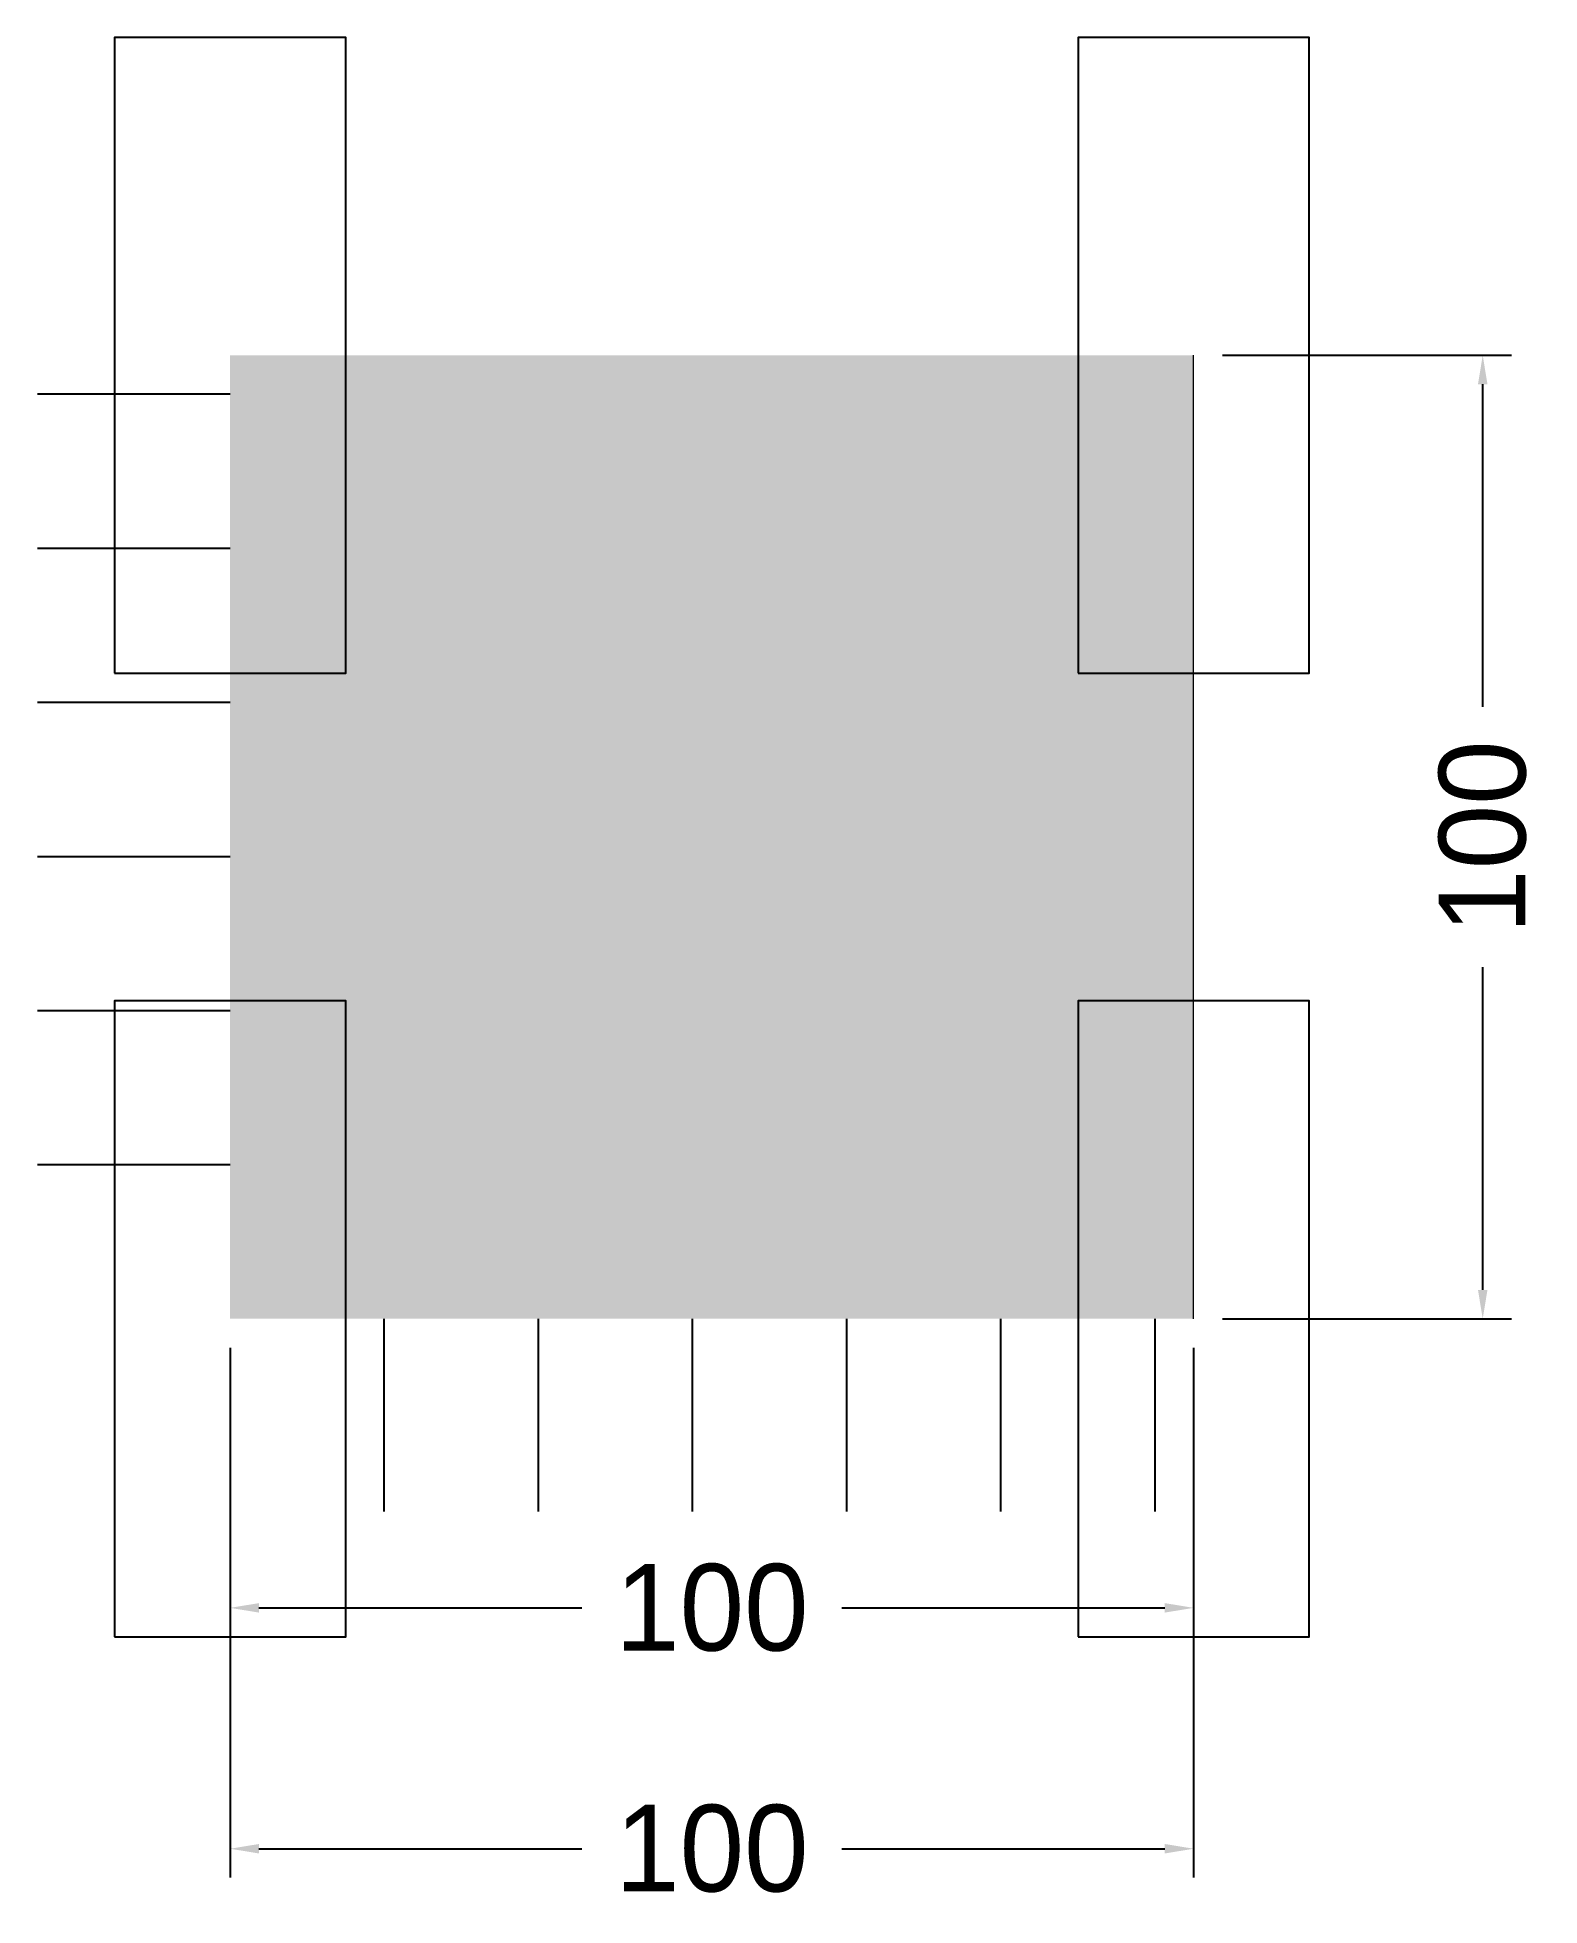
# Model space of a CAD drawing. Extents: x -10500 to 136, y -61 to 133.
# Drawn here: x -20 to 135.9, y -60.9 to 133 of the extents above; entities outside this region: 1.
import ezdxf

# ---------------------------------------------------------------- set-up
doc = ezdxf.new("R2010")
doc.units = 0
for name, color, linetype in [('Hachura', 251, 'Continuous'), ('Painéis', 200, 'Continuous'), ('Pilares', 7, 'Continuous'), ('VIGA', 7, 'Continuous')]:
    doc.layers.add(name, color=color, linetype=linetype)
doc.dimstyles.new('COTA PAINEL-50', dxfattribs={"dimtxt": 9, "dimasz": 3, "dimexe": 3, "dimexo": 3, "dimgap": 3, "dimtad": 1, "dimdec": 1, "dimcen": 2.5, "dimclrd": 4, "dimclre": 4, "dimclrt": 240, "dimazin": 3, "dimtfac": 1, "dimtmove": 0, "dimatfit": 3})

msp = doc.modelspace()

# ---------------------------------------------------------------- blocks, each defined once
blk = doc.blocks.new('_CLOSEDFILLED')
at = {"color": 0, "linetype": 'BYBLOCK'}
blk.add_solid([(-1, 0.164), (0, 0), (-1, -0.164)], dxfattribs=at)
blk = doc.blocks.new('*D1')
at = {"color": 4}
for p, q in [((0, -3), (0, -33)), ((100, -3), (100, -33)), ((3, -30), (36.5, -30)), ((63.5, -30), (97, -30))]:
    blk.add_line(p, q, dxfattribs=at)
at = {"layer": 'Defpoints'}
for p in [(0, 0), (100, 0), (0, -30)]:
    blk.add_point(p, dxfattribs=at)
at = {"layer": 'Painéis', "color": 4, "xscale": 3, "yscale": 3, "rotation": 180}
blk.add_blockref('_CLOSEDFILLED', (0, -30), dxfattribs=at)
at = {"layer": 'Painéis', "color": 4, "xscale": 3, "yscale": 3}
blk.add_blockref('_CLOSEDFILLED', (100, -30), dxfattribs=at)
at = {"layer": 'Painéis', "color": 240, "insert": (50, -30), "char_height": 9, "attachment_point": 5}
blk.add_mtext('100', dxfattribs=at)
blk = doc.blocks.new('*D2')
at = {"color": 4}
for p, q in [((0, -3), (0, -58)), ((100, -3), (100, -58)), ((3, -55), (36.5, -55)), ((63.5, -55), (97, -55))]:
    blk.add_line(p, q, dxfattribs=at)
at = {"layer": 'Defpoints'}
for p in [(0, 0), (100, 0), (0, -55)]:
    blk.add_point(p, dxfattribs=at)
at = {"layer": 'Painéis', "color": 4, "xscale": 3, "yscale": 3, "rotation": 180}
blk.add_blockref('_CLOSEDFILLED', (0, -55), dxfattribs=at)
at = {"layer": 'Painéis', "color": 4, "xscale": 3, "yscale": 3}
blk.add_blockref('_CLOSEDFILLED', (100, -55), dxfattribs=at)
at = {"layer": 'Painéis', "color": 240, "insert": (50, -55), "char_height": 9, "attachment_point": 5}
blk.add_mtext('100', dxfattribs=at)
blk = doc.blocks.new('*D3')
at = {"color": 4}
for p, q in [((103, 100), (133, 100)), ((130, 63.5), (130, 97)), ((130, 3), (130, 36.5)), ((103, 0), (133, 0))]:
    blk.add_line(p, q, dxfattribs=at)
at = {"layer": 'Defpoints'}
for p in [(100, 100), (100, 0), (130, 0)]:
    blk.add_point(p, dxfattribs=at)
at = {"layer": 'Painéis', "color": 4, "xscale": 3, "yscale": 3}
for p, rotation in [((130, 100), 90), ((130, 0), 270)]:
    blk.add_blockref('_CLOSEDFILLED', p, dxfattribs=dict(at, rotation=rotation))
at = {"layer": 'Painéis', "color": 240, "insert": (130, 50), "char_height": 9, "attachment_point": 5, "rotation": 90}
blk.add_mtext('100', dxfattribs=at)
blk = doc.blocks.new('*D4')
at = {"color": 4}
for p, q in [((0, -3), (0, -33)), ((100, -3), (100, -33)), ((3, -30), (36.5, -30)), ((63.5, -30), (97, -30))]:
    blk.add_line(p, q, dxfattribs=at)
at = {"layer": 'Defpoints'}
for p in [(0, 0), (100, 0), (0, -30)]:
    blk.add_point(p, dxfattribs=at)
at = {"layer": 'Painéis', "color": 4, "xscale": 3, "yscale": 3, "rotation": 180}
blk.add_blockref('_CLOSEDFILLED', (0, -30), dxfattribs=at)
at = {"layer": 'Painéis', "color": 4, "xscale": 3, "yscale": 3}
blk.add_blockref('_CLOSEDFILLED', (100, -30), dxfattribs=at)
at = {"layer": 'Painéis', "color": 240, "insert": (50, -30), "char_height": 9, "attachment_point": 5}
blk.add_mtext('100', dxfattribs=at)
blk = doc.blocks.new('*D5')
at = {"color": 4}
for p, q in [((0, -3), (0, -58)), ((100, -3), (100, -58)), ((3, -55), (36.5, -55)), ((63.5, -55), (97, -55))]:
    blk.add_line(p, q, dxfattribs=at)
at = {"layer": 'Defpoints'}
for p in [(0, 0), (100, 0), (0, -55)]:
    blk.add_point(p, dxfattribs=at)
at = {"layer": 'Painéis', "color": 4, "xscale": 3, "yscale": 3, "rotation": 180}
blk.add_blockref('_CLOSEDFILLED', (0, -55), dxfattribs=at)
at = {"layer": 'Painéis', "color": 4, "xscale": 3, "yscale": 3}
blk.add_blockref('_CLOSEDFILLED', (100, -55), dxfattribs=at)
at = {"layer": 'Painéis', "color": 240, "insert": (50, -55), "char_height": 9, "attachment_point": 5}
blk.add_mtext('100', dxfattribs=at)
blk = doc.blocks.new('*D6')
at = {"color": 4}
for p, q in [((103, 100), (133, 100)), ((130, 63.5), (130, 97)), ((130, 3), (130, 36.5)), ((103, 0), (133, 0))]:
    blk.add_line(p, q, dxfattribs=at)
at = {"layer": 'Defpoints'}
for p in [(100, 100), (100, 0), (130, 0)]:
    blk.add_point(p, dxfattribs=at)
at = {"layer": 'Painéis', "color": 4, "xscale": 3, "yscale": 3}
for p, rotation in [((130, 100), 90), ((130, 0), 270)]:
    blk.add_blockref('_CLOSEDFILLED', p, dxfattribs=dict(at, rotation=rotation))
at = {"layer": 'Painéis', "color": 240, "insert": (130, 50), "char_height": 9, "attachment_point": 5, "rotation": 90}
blk.add_mtext('100', dxfattribs=at)
blk = doc.blocks.new('*D7')
at = {"color": 4}
for p, q in [((0, -3), (0, -33)), ((100, -3), (100, -33)), ((3, -30), (36.5, -30)), ((63.5, -30), (97, -30))]:
    blk.add_line(p, q, dxfattribs=at)
at = {"layer": 'Defpoints'}
for p in [(0, 0), (100, 0), (0, -30)]:
    blk.add_point(p, dxfattribs=at)
at = {"layer": 'Painéis', "color": 4, "xscale": 3, "yscale": 3, "rotation": 180}
blk.add_blockref('_CLOSEDFILLED', (0, -30), dxfattribs=at)
at = {"layer": 'Painéis', "color": 4, "xscale": 3, "yscale": 3}
blk.add_blockref('_CLOSEDFILLED', (100, -30), dxfattribs=at)
at = {"layer": 'Painéis', "color": 240, "insert": (50, -30), "char_height": 9, "attachment_point": 5}
blk.add_mtext('100', dxfattribs=at)
blk = doc.blocks.new('*D8')
at = {"color": 4}
for p, q in [((0, -3), (0, -58)), ((100, -3), (100, -58)), ((3, -55), (36.5, -55)), ((63.5, -55), (97, -55))]:
    blk.add_line(p, q, dxfattribs=at)
at = {"layer": 'Defpoints'}
for p in [(0, 0), (100, 0), (0, -55)]:
    blk.add_point(p, dxfattribs=at)
at = {"layer": 'Painéis', "color": 4, "xscale": 3, "yscale": 3, "rotation": 180}
blk.add_blockref('_CLOSEDFILLED', (0, -55), dxfattribs=at)
at = {"layer": 'Painéis', "color": 4, "xscale": 3, "yscale": 3}
blk.add_blockref('_CLOSEDFILLED', (100, -55), dxfattribs=at)
at = {"layer": 'Painéis', "color": 240, "insert": (50, -55), "char_height": 9, "attachment_point": 5}
blk.add_mtext('100', dxfattribs=at)
blk = doc.blocks.new('*D9')
at = {"color": 4}
for p, q in [((103, 100), (133, 100)), ((130, 63.5), (130, 97)), ((130, 3), (130, 36.5)), ((103, 0), (133, 0))]:
    blk.add_line(p, q, dxfattribs=at)
at = {"layer": 'Defpoints'}
for p in [(100, 100), (100, 0), (130, 0)]:
    blk.add_point(p, dxfattribs=at)
at = {"layer": 'Painéis', "color": 4, "xscale": 3, "yscale": 3}
for p, rotation in [((130, 100), 90), ((130, 0), 270)]:
    blk.add_blockref('_CLOSEDFILLED', p, dxfattribs=dict(at, rotation=rotation))
at = {"layer": 'Painéis', "color": 240, "insert": (130, 50), "char_height": 9, "attachment_point": 5, "rotation": 90}
blk.add_mtext('100', dxfattribs=at)
blk = doc.blocks.new('*D10')
at = {"color": 4}
for p, q in [((0, -3), (0, -33)), ((100, -3), (100, -33)), ((3, -30), (36.5, -30)), ((63.5, -30), (97, -30))]:
    blk.add_line(p, q, dxfattribs=at)
at = {"layer": 'Defpoints'}
for p in [(0, 0), (100, 0), (0, -30)]:
    blk.add_point(p, dxfattribs=at)
at = {"layer": 'Painéis', "color": 4, "xscale": 3, "yscale": 3, "rotation": 180}
blk.add_blockref('_CLOSEDFILLED', (0, -30), dxfattribs=at)
at = {"layer": 'Painéis', "color": 4, "xscale": 3, "yscale": 3}
blk.add_blockref('_CLOSEDFILLED', (100, -30), dxfattribs=at)
at = {"layer": 'Painéis', "color": 240, "insert": (50, -30), "char_height": 9, "attachment_point": 5}
blk.add_mtext('100', dxfattribs=at)
blk = doc.blocks.new('*D11')
at = {"color": 4}
for p, q in [((0, -3), (0, -58)), ((100, -3), (100, -58)), ((3, -55), (36.5, -55)), ((63.5, -55), (97, -55))]:
    blk.add_line(p, q, dxfattribs=at)
at = {"layer": 'Defpoints'}
for p in [(0, 0), (100, 0), (0, -55)]:
    blk.add_point(p, dxfattribs=at)
at = {"layer": 'Painéis', "color": 4, "xscale": 3, "yscale": 3, "rotation": 180}
blk.add_blockref('_CLOSEDFILLED', (0, -55), dxfattribs=at)
at = {"layer": 'Painéis', "color": 4, "xscale": 3, "yscale": 3}
blk.add_blockref('_CLOSEDFILLED', (100, -55), dxfattribs=at)
at = {"layer": 'Painéis', "color": 240, "insert": (50, -55), "char_height": 9, "attachment_point": 5}
blk.add_mtext('100', dxfattribs=at)
blk = doc.blocks.new('*D12')
at = {"color": 4}
for p, q in [((103, 100), (133, 100)), ((130, 63.5), (130, 97)), ((130, 3), (130, 36.5)), ((103, 0), (133, 0))]:
    blk.add_line(p, q, dxfattribs=at)
at = {"layer": 'Defpoints'}
for p in [(100, 100), (100, 0), (130, 0)]:
    blk.add_point(p, dxfattribs=at)
at = {"layer": 'Painéis', "color": 4, "xscale": 3, "yscale": 3}
for p, rotation in [((130, 100), 90), ((130, 0), 270)]:
    blk.add_blockref('_CLOSEDFILLED', p, dxfattribs=dict(at, rotation=rotation))
at = {"layer": 'Painéis', "color": 240, "insert": (130, 50), "char_height": 9, "attachment_point": 5, "rotation": 90}
blk.add_mtext('100', dxfattribs=at)
blk = doc.blocks.new('*D13')
at = {"color": 4}
for p, q in [((0, -3), (0, -33)), ((100, -3), (100, -33)), ((3, -30), (36.5, -30)), ((63.5, -30), (97, -30))]:
    blk.add_line(p, q, dxfattribs=at)
at = {"layer": 'Defpoints'}
for p in [(0, 0), (100, 0), (0, -30)]:
    blk.add_point(p, dxfattribs=at)
at = {"layer": 'Painéis', "color": 4, "xscale": 3, "yscale": 3, "rotation": 180}
blk.add_blockref('_CLOSEDFILLED', (0, -30), dxfattribs=at)
at = {"layer": 'Painéis', "color": 4, "xscale": 3, "yscale": 3}
blk.add_blockref('_CLOSEDFILLED', (100, -30), dxfattribs=at)
at = {"layer": 'Painéis', "color": 240, "insert": (50, -30), "char_height": 9, "attachment_point": 5}
blk.add_mtext('100', dxfattribs=at)
blk = doc.blocks.new('*D14')
at = {"color": 4}
for p, q in [((0, -3), (0, -58)), ((100, -3), (100, -58)), ((3, -55), (36.5, -55)), ((63.5, -55), (97, -55))]:
    blk.add_line(p, q, dxfattribs=at)
at = {"layer": 'Defpoints'}
for p in [(0, 0), (100, 0), (0, -55)]:
    blk.add_point(p, dxfattribs=at)
at = {"layer": 'Painéis', "color": 4, "xscale": 3, "yscale": 3, "rotation": 180}
blk.add_blockref('_CLOSEDFILLED', (0, -55), dxfattribs=at)
at = {"layer": 'Painéis', "color": 4, "xscale": 3, "yscale": 3}
blk.add_blockref('_CLOSEDFILLED', (100, -55), dxfattribs=at)
at = {"layer": 'Painéis', "color": 240, "insert": (50, -55), "char_height": 9, "attachment_point": 5}
blk.add_mtext('100', dxfattribs=at)
blk = doc.blocks.new('*D15')
at = {"color": 4}
for p, q in [((103, 100), (133, 100)), ((130, 63.5), (130, 97)), ((130, 3), (130, 36.5)), ((103, 0), (133, 0))]:
    blk.add_line(p, q, dxfattribs=at)
at = {"layer": 'Defpoints'}
for p in [(100, 100), (100, 0), (130, 0)]:
    blk.add_point(p, dxfattribs=at)
at = {"layer": 'Painéis', "color": 4, "xscale": 3, "yscale": 3}
for p, rotation in [((130, 100), 90), ((130, 0), 270)]:
    blk.add_blockref('_CLOSEDFILLED', p, dxfattribs=dict(at, rotation=rotation))
at = {"layer": 'Painéis', "color": 240, "insert": (130, 50), "char_height": 9, "attachment_point": 5, "rotation": 90}
blk.add_mtext('100', dxfattribs=at)
blk = doc.blocks.new('*D16')
at = {"color": 4}
for p, q in [((0, -3), (0, -33)), ((100, -3), (100, -33)), ((3, -30), (36.5, -30)), ((63.5, -30), (97, -30))]:
    blk.add_line(p, q, dxfattribs=at)
at = {"layer": 'Defpoints'}
for p in [(0, 0), (100, 0), (0, -30)]:
    blk.add_point(p, dxfattribs=at)
at = {"layer": 'Painéis', "color": 4, "xscale": 3, "yscale": 3, "rotation": 180}
blk.add_blockref('_CLOSEDFILLED', (0, -30), dxfattribs=at)
at = {"layer": 'Painéis', "color": 4, "xscale": 3, "yscale": 3}
blk.add_blockref('_CLOSEDFILLED', (100, -30), dxfattribs=at)
at = {"layer": 'Painéis', "color": 240, "insert": (50, -30), "char_height": 9, "attachment_point": 5}
blk.add_mtext('100', dxfattribs=at)
blk = doc.blocks.new('*D17')
at = {"color": 4}
for p, q in [((0, -3), (0, -58)), ((100, -3), (100, -58)), ((3, -55), (36.5, -55)), ((63.5, -55), (97, -55))]:
    blk.add_line(p, q, dxfattribs=at)
at = {"layer": 'Defpoints'}
for p in [(0, 0), (100, 0), (0, -55)]:
    blk.add_point(p, dxfattribs=at)
at = {"layer": 'Painéis', "color": 4, "xscale": 3, "yscale": 3, "rotation": 180}
blk.add_blockref('_CLOSEDFILLED', (0, -55), dxfattribs=at)
at = {"layer": 'Painéis', "color": 4, "xscale": 3, "yscale": 3}
blk.add_blockref('_CLOSEDFILLED', (100, -55), dxfattribs=at)
at = {"layer": 'Painéis', "color": 240, "insert": (50, -55), "char_height": 9, "attachment_point": 5}
blk.add_mtext('100', dxfattribs=at)
blk = doc.blocks.new('*D18')
at = {"color": 4}
for p, q in [((103, 100), (133, 100)), ((130, 63.5), (130, 97)), ((130, 3), (130, 36.5)), ((103, 0), (133, 0))]:
    blk.add_line(p, q, dxfattribs=at)
at = {"layer": 'Defpoints'}
for p in [(100, 100), (100, 0), (130, 0)]:
    blk.add_point(p, dxfattribs=at)
at = {"layer": 'Painéis', "color": 4, "xscale": 3, "yscale": 3}
for p, rotation in [((130, 100), 90), ((130, 0), 270)]:
    blk.add_blockref('_CLOSEDFILLED', p, dxfattribs=dict(at, rotation=rotation))
at = {"layer": 'Painéis', "color": 240, "insert": (130, 50), "char_height": 9, "attachment_point": 5, "rotation": 90}
blk.add_mtext('100', dxfattribs=at)
blk = doc.blocks.new('*D19')
at = {"color": 4}
for p, q in [((0, -3), (0, -33)), ((100, -3), (100, -33)), ((3, -30), (36.5, -30)), ((63.5, -30), (97, -30))]:
    blk.add_line(p, q, dxfattribs=at)
at = {"layer": 'Defpoints'}
for p in [(0, 0), (100, 0), (0, -30)]:
    blk.add_point(p, dxfattribs=at)
at = {"layer": 'Painéis', "color": 4, "xscale": 3, "yscale": 3, "rotation": 180}
blk.add_blockref('_CLOSEDFILLED', (0, -30), dxfattribs=at)
at = {"layer": 'Painéis', "color": 4, "xscale": 3, "yscale": 3}
blk.add_blockref('_CLOSEDFILLED', (100, -30), dxfattribs=at)
at = {"layer": 'Painéis', "color": 240, "insert": (50, -30), "char_height": 9, "attachment_point": 5}
blk.add_mtext('100', dxfattribs=at)
blk = doc.blocks.new('*D20')
at = {"color": 4}
for p, q in [((0, -3), (0, -58)), ((100, -3), (100, -58)), ((3, -55), (36.5, -55)), ((63.5, -55), (97, -55))]:
    blk.add_line(p, q, dxfattribs=at)
at = {"layer": 'Defpoints'}
for p in [(0, 0), (100, 0), (0, -55)]:
    blk.add_point(p, dxfattribs=at)
at = {"layer": 'Painéis', "color": 4, "xscale": 3, "yscale": 3, "rotation": 180}
blk.add_blockref('_CLOSEDFILLED', (0, -55), dxfattribs=at)
at = {"layer": 'Painéis', "color": 4, "xscale": 3, "yscale": 3}
blk.add_blockref('_CLOSEDFILLED', (100, -55), dxfattribs=at)
at = {"layer": 'Painéis', "color": 240, "insert": (50, -55), "char_height": 9, "attachment_point": 5}
blk.add_mtext('100', dxfattribs=at)
blk = doc.blocks.new('*D21')
at = {"color": 4}
for p, q in [((103, 100), (133, 100)), ((130, 63.5), (130, 97)), ((130, 3), (130, 36.5)), ((103, 0), (133, 0))]:
    blk.add_line(p, q, dxfattribs=at)
at = {"layer": 'Defpoints'}
for p in [(100, 100), (100, 0), (130, 0)]:
    blk.add_point(p, dxfattribs=at)
at = {"layer": 'Painéis', "color": 4, "xscale": 3, "yscale": 3}
for p, rotation in [((130, 100), 90), ((130, 0), 270)]:
    blk.add_blockref('_CLOSEDFILLED', p, dxfattribs=dict(at, rotation=rotation))
at = {"layer": 'Painéis', "color": 240, "insert": (130, 50), "char_height": 9, "attachment_point": 5, "rotation": 90}
blk.add_mtext('100', dxfattribs=at)
blk = doc.blocks.new('*D22')
at = {"color": 4}
for p, q in [((0, -3), (0, -33)), ((100, -3), (100, -33)), ((3, -30), (36.5, -30)), ((63.5, -30), (97, -30))]:
    blk.add_line(p, q, dxfattribs=at)
at = {"layer": 'Defpoints'}
for p in [(0, 0), (100, 0), (0, -30)]:
    blk.add_point(p, dxfattribs=at)
at = {"layer": 'Painéis', "color": 4, "xscale": 3, "yscale": 3, "rotation": 180}
blk.add_blockref('_CLOSEDFILLED', (0, -30), dxfattribs=at)
at = {"layer": 'Painéis', "color": 4, "xscale": 3, "yscale": 3}
blk.add_blockref('_CLOSEDFILLED', (100, -30), dxfattribs=at)
at = {"layer": 'Painéis', "color": 240, "insert": (50, -30), "char_height": 9, "attachment_point": 5}
blk.add_mtext('100', dxfattribs=at)
blk = doc.blocks.new('*D23')
at = {"color": 4}
for p, q in [((0, -3), (0, -58)), ((100, -3), (100, -58)), ((3, -55), (36.5, -55)), ((63.5, -55), (97, -55))]:
    blk.add_line(p, q, dxfattribs=at)
at = {"layer": 'Defpoints'}
for p in [(0, 0), (100, 0), (0, -55)]:
    blk.add_point(p, dxfattribs=at)
at = {"layer": 'Painéis', "color": 4, "xscale": 3, "yscale": 3, "rotation": 180}
blk.add_blockref('_CLOSEDFILLED', (0, -55), dxfattribs=at)
at = {"layer": 'Painéis', "color": 4, "xscale": 3, "yscale": 3}
blk.add_blockref('_CLOSEDFILLED', (100, -55), dxfattribs=at)
at = {"layer": 'Painéis', "color": 240, "insert": (50, -55), "char_height": 9, "attachment_point": 5}
blk.add_mtext('100', dxfattribs=at)
blk = doc.blocks.new('*D24')
at = {"color": 4}
for p, q in [((103, 100), (133, 100)), ((130, 63.5), (130, 97)), ((130, 3), (130, 36.5)), ((103, 0), (133, 0))]:
    blk.add_line(p, q, dxfattribs=at)
at = {"layer": 'Defpoints'}
for p in [(100, 100), (100, 0), (130, 0)]:
    blk.add_point(p, dxfattribs=at)
at = {"layer": 'Painéis', "color": 4, "xscale": 3, "yscale": 3}
for p, rotation in [((130, 100), 90), ((130, 0), 270)]:
    blk.add_blockref('_CLOSEDFILLED', p, dxfattribs=dict(at, rotation=rotation))
at = {"layer": 'Painéis', "color": 240, "insert": (130, 50), "char_height": 9, "attachment_point": 5, "rotation": 90}
blk.add_mtext('100', dxfattribs=at)
blk = doc.blocks.new('*D25')
at = {"color": 4}
for p, q in [((0, -3), (0, -33)), ((100, -3), (100, -33)), ((3, -30), (36.5, -30)), ((63.5, -30), (97, -30))]:
    blk.add_line(p, q, dxfattribs=at)
at = {"layer": 'Defpoints'}
for p in [(0, 0), (100, 0), (0, -30)]:
    blk.add_point(p, dxfattribs=at)
at = {"layer": 'Painéis', "color": 4, "xscale": 3, "yscale": 3, "rotation": 180}
blk.add_blockref('_CLOSEDFILLED', (0, -30), dxfattribs=at)
at = {"layer": 'Painéis', "color": 4, "xscale": 3, "yscale": 3}
blk.add_blockref('_CLOSEDFILLED', (100, -30), dxfattribs=at)
at = {"layer": 'Painéis', "color": 240, "insert": (50, -30), "char_height": 9, "attachment_point": 5}
blk.add_mtext('100', dxfattribs=at)
blk = doc.blocks.new('*D26')
at = {"color": 4}
for p, q in [((0, -3), (0, -58)), ((100, -3), (100, -58)), ((3, -55), (36.5, -55)), ((63.5, -55), (97, -55))]:
    blk.add_line(p, q, dxfattribs=at)
at = {"layer": 'Defpoints'}
for p in [(0, 0), (100, 0), (0, -55)]:
    blk.add_point(p, dxfattribs=at)
at = {"layer": 'Painéis', "color": 4, "xscale": 3, "yscale": 3, "rotation": 180}
blk.add_blockref('_CLOSEDFILLED', (0, -55), dxfattribs=at)
at = {"layer": 'Painéis', "color": 4, "xscale": 3, "yscale": 3}
blk.add_blockref('_CLOSEDFILLED', (100, -55), dxfattribs=at)
at = {"layer": 'Painéis', "color": 240, "insert": (50, -55), "char_height": 9, "attachment_point": 5}
blk.add_mtext('100', dxfattribs=at)
blk = doc.blocks.new('*D27')
at = {"color": 4}
for p, q in [((103, 100), (133, 100)), ((130, 63.5), (130, 97)), ((130, 3), (130, 36.5)), ((103, 0), (133, 0))]:
    blk.add_line(p, q, dxfattribs=at)
at = {"layer": 'Defpoints'}
for p in [(100, 100), (100, 0), (130, 0)]:
    blk.add_point(p, dxfattribs=at)
at = {"layer": 'Painéis', "color": 4, "xscale": 3, "yscale": 3}
for p, rotation in [((130, 100), 90), ((130, 0), 270)]:
    blk.add_blockref('_CLOSEDFILLED', p, dxfattribs=dict(at, rotation=rotation))
at = {"layer": 'Painéis', "color": 240, "insert": (130, 50), "char_height": 9, "attachment_point": 5, "rotation": 90}
blk.add_mtext('100', dxfattribs=at)
blk = doc.blocks.new('*D28')
at = {"color": 4}
for p, q in [((0, -3), (0, -33)), ((100, -3), (100, -33)), ((3, -30), (36.5, -30)), ((63.5, -30), (97, -30))]:
    blk.add_line(p, q, dxfattribs=at)
at = {"layer": 'Defpoints'}
for p in [(0, 0), (100, 0), (0, -30)]:
    blk.add_point(p, dxfattribs=at)
at = {"layer": 'Painéis', "color": 4, "xscale": 3, "yscale": 3, "rotation": 180}
blk.add_blockref('_CLOSEDFILLED', (0, -30), dxfattribs=at)
at = {"layer": 'Painéis', "color": 4, "xscale": 3, "yscale": 3}
blk.add_blockref('_CLOSEDFILLED', (100, -30), dxfattribs=at)
at = {"layer": 'Painéis', "color": 240, "insert": (50, -30), "char_height": 9, "attachment_point": 5}
blk.add_mtext('100', dxfattribs=at)
blk = doc.blocks.new('*D29')
at = {"color": 4}
for p, q in [((0, -3), (0, -58)), ((100, -3), (100, -58)), ((3, -55), (36.5, -55)), ((63.5, -55), (97, -55))]:
    blk.add_line(p, q, dxfattribs=at)
at = {"layer": 'Defpoints'}
for p in [(0, 0), (100, 0), (0, -55)]:
    blk.add_point(p, dxfattribs=at)
at = {"layer": 'Painéis', "color": 4, "xscale": 3, "yscale": 3, "rotation": 180}
blk.add_blockref('_CLOSEDFILLED', (0, -55), dxfattribs=at)
at = {"layer": 'Painéis', "color": 4, "xscale": 3, "yscale": 3}
blk.add_blockref('_CLOSEDFILLED', (100, -55), dxfattribs=at)
at = {"layer": 'Painéis', "color": 240, "insert": (50, -55), "char_height": 9, "attachment_point": 5}
blk.add_mtext('100', dxfattribs=at)
blk = doc.blocks.new('*D30')
at = {"color": 4}
for p, q in [((103, 100), (133, 100)), ((130, 63.5), (130, 97)), ((130, 3), (130, 36.5)), ((103, 0), (133, 0))]:
    blk.add_line(p, q, dxfattribs=at)
at = {"layer": 'Defpoints'}
for p in [(100, 100), (100, 0), (130, 0)]:
    blk.add_point(p, dxfattribs=at)
at = {"layer": 'Painéis', "color": 4, "xscale": 3, "yscale": 3}
for p, rotation in [((130, 100), 90), ((130, 0), 270)]:
    blk.add_blockref('_CLOSEDFILLED', p, dxfattribs=dict(at, rotation=rotation))
at = {"layer": 'Painéis', "color": 240, "insert": (130, 50), "char_height": 9, "attachment_point": 5, "rotation": 90}
blk.add_mtext('100', dxfattribs=at)
blk = doc.blocks.new('*D31')
at = {"color": 4}
for p, q in [((0, -3), (0, -33)), ((100, -3), (100, -33)), ((3, -30), (36.5, -30)), ((63.5, -30), (97, -30))]:
    blk.add_line(p, q, dxfattribs=at)
at = {"layer": 'Defpoints'}
for p in [(0, 0), (100, 0), (0, -30)]:
    blk.add_point(p, dxfattribs=at)
at = {"layer": 'Painéis', "color": 4, "xscale": 3, "yscale": 3, "rotation": 180}
blk.add_blockref('_CLOSEDFILLED', (0, -30), dxfattribs=at)
at = {"layer": 'Painéis', "color": 4, "xscale": 3, "yscale": 3}
blk.add_blockref('_CLOSEDFILLED', (100, -30), dxfattribs=at)
at = {"layer": 'Painéis', "color": 240, "insert": (50, -30), "char_height": 9, "attachment_point": 5}
blk.add_mtext('100', dxfattribs=at)
blk = doc.blocks.new('*D32')
at = {"color": 4}
for p, q in [((0, -3), (0, -58)), ((100, -3), (100, -58)), ((3, -55), (36.5, -55)), ((63.5, -55), (97, -55))]:
    blk.add_line(p, q, dxfattribs=at)
at = {"layer": 'Defpoints'}
for p in [(0, 0), (100, 0), (0, -55)]:
    blk.add_point(p, dxfattribs=at)
at = {"layer": 'Painéis', "color": 4, "xscale": 3, "yscale": 3, "rotation": 180}
blk.add_blockref('_CLOSEDFILLED', (0, -55), dxfattribs=at)
at = {"layer": 'Painéis', "color": 4, "xscale": 3, "yscale": 3}
blk.add_blockref('_CLOSEDFILLED', (100, -55), dxfattribs=at)
at = {"layer": 'Painéis', "color": 240, "insert": (50, -55), "char_height": 9, "attachment_point": 5}
blk.add_mtext('100', dxfattribs=at)
blk = doc.blocks.new('*D33')
at = {"color": 4}
for p, q in [((103, 100), (133, 100)), ((130, 63.5), (130, 97)), ((130, 3), (130, 36.5)), ((103, 0), (133, 0))]:
    blk.add_line(p, q, dxfattribs=at)
at = {"layer": 'Defpoints'}
for p in [(100, 100), (100, 0), (130, 0)]:
    blk.add_point(p, dxfattribs=at)
at = {"layer": 'Painéis', "color": 4, "xscale": 3, "yscale": 3}
for p, rotation in [((130, 100), 90), ((130, 0), 270)]:
    blk.add_blockref('_CLOSEDFILLED', p, dxfattribs=dict(at, rotation=rotation))
at = {"layer": 'Painéis', "color": 240, "insert": (130, 50), "char_height": 9, "attachment_point": 5, "rotation": 90}
blk.add_mtext('100', dxfattribs=at)
blk = doc.blocks.new('*D34')
at = {"color": 4}
for p, q in [((0, -3), (0, -33)), ((100, -3), (100, -33)), ((3, -30), (36.5, -30)), ((63.5, -30), (97, -30))]:
    blk.add_line(p, q, dxfattribs=at)
at = {"layer": 'Defpoints'}
for p in [(0, 0), (100, 0), (0, -30)]:
    blk.add_point(p, dxfattribs=at)
at = {"layer": 'Painéis', "color": 4, "xscale": 3, "yscale": 3, "rotation": 180}
blk.add_blockref('_CLOSEDFILLED', (0, -30), dxfattribs=at)
at = {"layer": 'Painéis', "color": 4, "xscale": 3, "yscale": 3}
blk.add_blockref('_CLOSEDFILLED', (100, -30), dxfattribs=at)
at = {"layer": 'Painéis', "color": 240, "insert": (50, -30), "char_height": 9, "attachment_point": 5}
blk.add_mtext('100', dxfattribs=at)
blk = doc.blocks.new('*D35')
at = {"color": 4}
for p, q in [((0, -3), (0, -58)), ((100, -3), (100, -58)), ((3, -55), (36.5, -55)), ((63.5, -55), (97, -55))]:
    blk.add_line(p, q, dxfattribs=at)
at = {"layer": 'Defpoints'}
for p in [(0, 0), (100, 0), (0, -55)]:
    blk.add_point(p, dxfattribs=at)
at = {"layer": 'Painéis', "color": 4, "xscale": 3, "yscale": 3, "rotation": 180}
blk.add_blockref('_CLOSEDFILLED', (0, -55), dxfattribs=at)
at = {"layer": 'Painéis', "color": 4, "xscale": 3, "yscale": 3}
blk.add_blockref('_CLOSEDFILLED', (100, -55), dxfattribs=at)
at = {"layer": 'Painéis', "color": 240, "insert": (50, -55), "char_height": 9, "attachment_point": 5}
blk.add_mtext('100', dxfattribs=at)
blk = doc.blocks.new('*D36')
at = {"color": 4}
for p, q in [((103, 100), (133, 100)), ((130, 63.5), (130, 97)), ((130, 3), (130, 36.5)), ((103, 0), (133, 0))]:
    blk.add_line(p, q, dxfattribs=at)
at = {"layer": 'Defpoints'}
for p in [(100, 100), (100, 0), (130, 0)]:
    blk.add_point(p, dxfattribs=at)
at = {"layer": 'Painéis', "color": 4, "xscale": 3, "yscale": 3}
for p, rotation in [((130, 100), 90), ((130, 0), 270)]:
    blk.add_blockref('_CLOSEDFILLED', p, dxfattribs=dict(at, rotation=rotation))
at = {"layer": 'Painéis', "color": 240, "insert": (130, 50), "char_height": 9, "attachment_point": 5, "rotation": 90}
blk.add_mtext('100', dxfattribs=at)
blk = doc.blocks.new('*D37')
at = {"color": 4}
for p, q in [((0, -3), (0, -33)), ((100, -3), (100, -33)), ((3, -30), (36.5, -30)), ((63.5, -30), (97, -30))]:
    blk.add_line(p, q, dxfattribs=at)
at = {"layer": 'Defpoints'}
for p in [(0, 0), (100, 0), (0, -30)]:
    blk.add_point(p, dxfattribs=at)
at = {"layer": 'Painéis', "color": 4, "xscale": 3, "yscale": 3, "rotation": 180}
blk.add_blockref('_CLOSEDFILLED', (0, -30), dxfattribs=at)
at = {"layer": 'Painéis', "color": 4, "xscale": 3, "yscale": 3}
blk.add_blockref('_CLOSEDFILLED', (100, -30), dxfattribs=at)
at = {"layer": 'Painéis', "color": 240, "insert": (50, -30), "char_height": 9, "attachment_point": 5}
blk.add_mtext('100', dxfattribs=at)
blk = doc.blocks.new('*D38')
at = {"color": 4}
for p, q in [((0, -3), (0, -58)), ((100, -3), (100, -58)), ((3, -55), (36.5, -55)), ((63.5, -55), (97, -55))]:
    blk.add_line(p, q, dxfattribs=at)
at = {"layer": 'Defpoints'}
for p in [(0, 0), (100, 0), (0, -55)]:
    blk.add_point(p, dxfattribs=at)
at = {"layer": 'Painéis', "color": 4, "xscale": 3, "yscale": 3, "rotation": 180}
blk.add_blockref('_CLOSEDFILLED', (0, -55), dxfattribs=at)
at = {"layer": 'Painéis', "color": 4, "xscale": 3, "yscale": 3}
blk.add_blockref('_CLOSEDFILLED', (100, -55), dxfattribs=at)
at = {"layer": 'Painéis', "color": 240, "insert": (50, -55), "char_height": 9, "attachment_point": 5}
blk.add_mtext('100', dxfattribs=at)
blk = doc.blocks.new('*D39')
at = {"color": 4}
for p, q in [((103, 100), (133, 100)), ((130, 63.5), (130, 97)), ((130, 3), (130, 36.5)), ((103, 0), (133, 0))]:
    blk.add_line(p, q, dxfattribs=at)
at = {"layer": 'Defpoints'}
for p in [(100, 100), (100, 0), (130, 0)]:
    blk.add_point(p, dxfattribs=at)
at = {"layer": 'Painéis', "color": 4, "xscale": 3, "yscale": 3}
for p, rotation in [((130, 100), 90), ((130, 0), 270)]:
    blk.add_blockref('_CLOSEDFILLED', p, dxfattribs=dict(at, rotation=rotation))
at = {"layer": 'Painéis', "color": 240, "insert": (130, 50), "char_height": 9, "attachment_point": 5, "rotation": 90}
blk.add_mtext('100', dxfattribs=at)
blk = doc.blocks.new('*D40')
at = {"color": 4}
for p, q in [((0, -3), (0, -33)), ((100, -3), (100, -33)), ((3, -30), (36.5, -30)), ((63.5, -30), (97, -30))]:
    blk.add_line(p, q, dxfattribs=at)
at = {"layer": 'Defpoints'}
for p in [(0, 0), (100, 0), (0, -30)]:
    blk.add_point(p, dxfattribs=at)
at = {"layer": 'Painéis', "color": 4, "xscale": 3, "yscale": 3, "rotation": 180}
blk.add_blockref('_CLOSEDFILLED', (0, -30), dxfattribs=at)
at = {"layer": 'Painéis', "color": 4, "xscale": 3, "yscale": 3}
blk.add_blockref('_CLOSEDFILLED', (100, -30), dxfattribs=at)
at = {"layer": 'Painéis', "color": 240, "insert": (50, -30), "char_height": 9, "attachment_point": 5}
blk.add_mtext('100', dxfattribs=at)
blk = doc.blocks.new('*D41')
at = {"color": 4}
for p, q in [((0, -3), (0, -58)), ((100, -3), (100, -58)), ((3, -55), (36.5, -55)), ((63.5, -55), (97, -55))]:
    blk.add_line(p, q, dxfattribs=at)
at = {"layer": 'Defpoints'}
for p in [(0, 0), (100, 0), (0, -55)]:
    blk.add_point(p, dxfattribs=at)
at = {"layer": 'Painéis', "color": 4, "xscale": 3, "yscale": 3, "rotation": 180}
blk.add_blockref('_CLOSEDFILLED', (0, -55), dxfattribs=at)
at = {"layer": 'Painéis', "color": 4, "xscale": 3, "yscale": 3}
blk.add_blockref('_CLOSEDFILLED', (100, -55), dxfattribs=at)
at = {"layer": 'Painéis', "color": 240, "insert": (50, -55), "char_height": 9, "attachment_point": 5}
blk.add_mtext('100', dxfattribs=at)
blk = doc.blocks.new('*D42')
at = {"color": 4}
for p, q in [((103, 100), (133, 100)), ((130, 63.5), (130, 97)), ((130, 3), (130, 36.5)), ((103, 0), (133, 0))]:
    blk.add_line(p, q, dxfattribs=at)
at = {"layer": 'Defpoints'}
for p in [(100, 100), (100, 0), (130, 0)]:
    blk.add_point(p, dxfattribs=at)
at = {"layer": 'Painéis', "color": 4, "xscale": 3, "yscale": 3}
for p, rotation in [((130, 100), 90), ((130, 0), 270)]:
    blk.add_blockref('_CLOSEDFILLED', p, dxfattribs=dict(at, rotation=rotation))
at = {"layer": 'Painéis', "color": 240, "insert": (130, 50), "char_height": 9, "attachment_point": 5, "rotation": 90}
blk.add_mtext('100', dxfattribs=at)
blk = doc.blocks.new('*D43')
at = {"color": 4}
for p, q in [((0, -3), (0, -33)), ((100, -3), (100, -33)), ((3, -30), (36.5, -30)), ((63.5, -30), (97, -30))]:
    blk.add_line(p, q, dxfattribs=at)
at = {"layer": 'Defpoints'}
for p in [(0, 0), (100, 0), (0, -30)]:
    blk.add_point(p, dxfattribs=at)
at = {"layer": 'Painéis', "color": 4, "xscale": 3, "yscale": 3, "rotation": 180}
blk.add_blockref('_CLOSEDFILLED', (0, -30), dxfattribs=at)
at = {"layer": 'Painéis', "color": 4, "xscale": 3, "yscale": 3}
blk.add_blockref('_CLOSEDFILLED', (100, -30), dxfattribs=at)
at = {"layer": 'Painéis', "color": 240, "insert": (50, -30), "char_height": 9, "attachment_point": 5}
blk.add_mtext('100', dxfattribs=at)
blk = doc.blocks.new('*D44')
at = {"color": 4}
for p, q in [((0, -3), (0, -58)), ((100, -3), (100, -58)), ((3, -55), (36.5, -55)), ((63.5, -55), (97, -55))]:
    blk.add_line(p, q, dxfattribs=at)
at = {"layer": 'Defpoints'}
for p in [(0, 0), (100, 0), (0, -55)]:
    blk.add_point(p, dxfattribs=at)
at = {"layer": 'Painéis', "color": 4, "xscale": 3, "yscale": 3, "rotation": 180}
blk.add_blockref('_CLOSEDFILLED', (0, -55), dxfattribs=at)
at = {"layer": 'Painéis', "color": 4, "xscale": 3, "yscale": 3}
blk.add_blockref('_CLOSEDFILLED', (100, -55), dxfattribs=at)
at = {"layer": 'Painéis', "color": 240, "insert": (50, -55), "char_height": 9, "attachment_point": 5}
blk.add_mtext('100', dxfattribs=at)
blk = doc.blocks.new('*D45')
at = {"color": 4}
for p, q in [((103, 100), (133, 100)), ((130, 63.5), (130, 97)), ((130, 3), (130, 36.5)), ((103, 0), (133, 0))]:
    blk.add_line(p, q, dxfattribs=at)
at = {"layer": 'Defpoints'}
for p in [(100, 100), (100, 0), (130, 0)]:
    blk.add_point(p, dxfattribs=at)
at = {"layer": 'Painéis', "color": 4, "xscale": 3, "yscale": 3}
for p, rotation in [((130, 100), 90), ((130, 0), 270)]:
    blk.add_blockref('_CLOSEDFILLED', p, dxfattribs=dict(at, rotation=rotation))
at = {"layer": 'Painéis', "color": 240, "insert": (130, 50), "char_height": 9, "attachment_point": 5, "rotation": 90}
blk.add_mtext('100', dxfattribs=at)
blk = doc.blocks.new('*D46')
at = {"color": 4}
for p, q in [((0, -3), (0, -33)), ((100, -3), (100, -33)), ((3, -30), (36.5, -30)), ((63.5, -30), (97, -30))]:
    blk.add_line(p, q, dxfattribs=at)
at = {"layer": 'Defpoints'}
for p in [(0, 0), (100, 0), (0, -30)]:
    blk.add_point(p, dxfattribs=at)
at = {"layer": 'Painéis', "color": 4, "xscale": 3, "yscale": 3, "rotation": 180}
blk.add_blockref('_CLOSEDFILLED', (0, -30), dxfattribs=at)
at = {"layer": 'Painéis', "color": 4, "xscale": 3, "yscale": 3}
blk.add_blockref('_CLOSEDFILLED', (100, -30), dxfattribs=at)
at = {"layer": 'Painéis', "color": 240, "insert": (50, -30), "char_height": 9, "attachment_point": 5}
blk.add_mtext('100', dxfattribs=at)
blk = doc.blocks.new('*D47')
at = {"color": 4}
for p, q in [((0, -3), (0, -58)), ((100, -3), (100, -58)), ((3, -55), (36.5, -55)), ((63.5, -55), (97, -55))]:
    blk.add_line(p, q, dxfattribs=at)
at = {"layer": 'Defpoints'}
for p in [(0, 0), (100, 0), (0, -55)]:
    blk.add_point(p, dxfattribs=at)
at = {"layer": 'Painéis', "color": 4, "xscale": 3, "yscale": 3, "rotation": 180}
blk.add_blockref('_CLOSEDFILLED', (0, -55), dxfattribs=at)
at = {"layer": 'Painéis', "color": 4, "xscale": 3, "yscale": 3}
blk.add_blockref('_CLOSEDFILLED', (100, -55), dxfattribs=at)
at = {"layer": 'Painéis', "color": 240, "insert": (50, -55), "char_height": 9, "attachment_point": 5}
blk.add_mtext('100', dxfattribs=at)
blk = doc.blocks.new('*D48')
at = {"color": 4}
for p, q in [((103, 100), (133, 100)), ((130, 63.5), (130, 97)), ((130, 3), (130, 36.5)), ((103, 0), (133, 0))]:
    blk.add_line(p, q, dxfattribs=at)
at = {"layer": 'Defpoints'}
for p in [(100, 100), (100, 0), (130, 0)]:
    blk.add_point(p, dxfattribs=at)
at = {"layer": 'Painéis', "color": 4, "xscale": 3, "yscale": 3}
for p, rotation in [((130, 100), 90), ((130, 0), 270)]:
    blk.add_blockref('_CLOSEDFILLED', p, dxfattribs=dict(at, rotation=rotation))
at = {"layer": 'Painéis', "color": 240, "insert": (130, 50), "char_height": 9, "attachment_point": 5, "rotation": 90}
blk.add_mtext('100', dxfattribs=at)
blk = doc.blocks.new('*D49')
at = {"color": 4}
for p, q in [((0, -3), (0, -33)), ((100, -3), (100, -33)), ((3, -30), (36.5, -30)), ((63.5, -30), (97, -30))]:
    blk.add_line(p, q, dxfattribs=at)
at = {"layer": 'Defpoints'}
for p in [(0, 0), (100, 0), (0, -30)]:
    blk.add_point(p, dxfattribs=at)
at = {"layer": 'Painéis', "color": 4, "xscale": 3, "yscale": 3, "rotation": 180}
blk.add_blockref('_CLOSEDFILLED', (0, -30), dxfattribs=at)
at = {"layer": 'Painéis', "color": 4, "xscale": 3, "yscale": 3}
blk.add_blockref('_CLOSEDFILLED', (100, -30), dxfattribs=at)
at = {"layer": 'Painéis', "color": 240, "insert": (50, -30), "char_height": 9, "attachment_point": 5}
blk.add_mtext('100', dxfattribs=at)
blk = doc.blocks.new('*D50')
at = {"color": 4}
for p, q in [((0, -3), (0, -58)), ((100, -3), (100, -58)), ((3, -55), (36.5, -55)), ((63.5, -55), (97, -55))]:
    blk.add_line(p, q, dxfattribs=at)
at = {"layer": 'Defpoints'}
for p in [(0, 0), (100, 0), (0, -55)]:
    blk.add_point(p, dxfattribs=at)
at = {"layer": 'Painéis', "color": 4, "xscale": 3, "yscale": 3, "rotation": 180}
blk.add_blockref('_CLOSEDFILLED', (0, -55), dxfattribs=at)
at = {"layer": 'Painéis', "color": 4, "xscale": 3, "yscale": 3}
blk.add_blockref('_CLOSEDFILLED', (100, -55), dxfattribs=at)
at = {"layer": 'Painéis', "color": 240, "insert": (50, -55), "char_height": 9, "attachment_point": 5}
blk.add_mtext('100', dxfattribs=at)
blk = doc.blocks.new('*D51')
at = {"color": 4}
for p, q in [((103, 100), (133, 100)), ((130, 63.5), (130, 97)), ((130, 3), (130, 36.5)), ((103, 0), (133, 0))]:
    blk.add_line(p, q, dxfattribs=at)
at = {"layer": 'Defpoints'}
for p in [(100, 100), (100, 0), (130, 0)]:
    blk.add_point(p, dxfattribs=at)
at = {"layer": 'Painéis', "color": 4, "xscale": 3, "yscale": 3}
for p, rotation in [((130, 100), 90), ((130, 0), 270)]:
    blk.add_blockref('_CLOSEDFILLED', p, dxfattribs=dict(at, rotation=rotation))
at = {"layer": 'Painéis', "color": 240, "insert": (130, 50), "char_height": 9, "attachment_point": 5, "rotation": 90}
blk.add_mtext('100', dxfattribs=at)
blk = doc.blocks.new('*D52')
at = {"color": 4}
for p, q in [((0, -3), (0, -33)), ((100, -3), (100, -33)), ((3, -30), (36.5, -30)), ((63.5, -30), (97, -30))]:
    blk.add_line(p, q, dxfattribs=at)
at = {"layer": 'Defpoints'}
for p in [(0, 0), (100, 0), (0, -30)]:
    blk.add_point(p, dxfattribs=at)
at = {"layer": 'Painéis', "color": 4, "xscale": 3, "yscale": 3, "rotation": 180}
blk.add_blockref('_CLOSEDFILLED', (0, -30), dxfattribs=at)
at = {"layer": 'Painéis', "color": 4, "xscale": 3, "yscale": 3}
blk.add_blockref('_CLOSEDFILLED', (100, -30), dxfattribs=at)
at = {"layer": 'Painéis', "color": 240, "insert": (50, -30), "char_height": 9, "attachment_point": 5}
blk.add_mtext('100', dxfattribs=at)
blk = doc.blocks.new('*D53')
at = {"color": 4}
for p, q in [((0, -3), (0, -58)), ((100, -3), (100, -58)), ((3, -55), (36.5, -55)), ((63.5, -55), (97, -55))]:
    blk.add_line(p, q, dxfattribs=at)
at = {"layer": 'Defpoints'}
for p in [(0, 0), (100, 0), (0, -55)]:
    blk.add_point(p, dxfattribs=at)
at = {"layer": 'Painéis', "color": 4, "xscale": 3, "yscale": 3, "rotation": 180}
blk.add_blockref('_CLOSEDFILLED', (0, -55), dxfattribs=at)
at = {"layer": 'Painéis', "color": 4, "xscale": 3, "yscale": 3}
blk.add_blockref('_CLOSEDFILLED', (100, -55), dxfattribs=at)
at = {"layer": 'Painéis', "color": 240, "insert": (50, -55), "char_height": 9, "attachment_point": 5}
blk.add_mtext('100', dxfattribs=at)
blk = doc.blocks.new('*D54')
at = {"color": 4}
for p, q in [((103, 100), (133, 100)), ((130, 63.5), (130, 97)), ((130, 3), (130, 36.5)), ((103, 0), (133, 0))]:
    blk.add_line(p, q, dxfattribs=at)
at = {"layer": 'Defpoints'}
for p in [(100, 100), (100, 0), (130, 0)]:
    blk.add_point(p, dxfattribs=at)
at = {"layer": 'Painéis', "color": 4, "xscale": 3, "yscale": 3}
for p, rotation in [((130, 100), 90), ((130, 0), 270)]:
    blk.add_blockref('_CLOSEDFILLED', p, dxfattribs=dict(at, rotation=rotation))
at = {"layer": 'Painéis', "color": 240, "insert": (130, 50), "char_height": 9, "attachment_point": 5, "rotation": 90}
blk.add_mtext('100', dxfattribs=at)
blk = doc.blocks.new('*D55')
at = {"color": 4}
for p, q in [((0, -3), (0, -33)), ((100, -3), (100, -33)), ((3, -30), (36.5, -30)), ((63.5, -30), (97, -30))]:
    blk.add_line(p, q, dxfattribs=at)
at = {"layer": 'Defpoints'}
for p in [(0, 0), (100, 0), (0, -30)]:
    blk.add_point(p, dxfattribs=at)
at = {"layer": 'Painéis', "color": 4, "xscale": 3, "yscale": 3, "rotation": 180}
blk.add_blockref('_CLOSEDFILLED', (0, -30), dxfattribs=at)
at = {"layer": 'Painéis', "color": 4, "xscale": 3, "yscale": 3}
blk.add_blockref('_CLOSEDFILLED', (100, -30), dxfattribs=at)
at = {"layer": 'Painéis', "color": 240, "insert": (50, -30), "char_height": 9, "attachment_point": 5}
blk.add_mtext('100', dxfattribs=at)
blk = doc.blocks.new('*D56')
at = {"color": 4}
for p, q in [((0, -3), (0, -58)), ((100, -3), (100, -58)), ((3, -55), (36.5, -55)), ((63.5, -55), (97, -55))]:
    blk.add_line(p, q, dxfattribs=at)
at = {"layer": 'Defpoints'}
for p in [(0, 0), (100, 0), (0, -55)]:
    blk.add_point(p, dxfattribs=at)
at = {"layer": 'Painéis', "color": 4, "xscale": 3, "yscale": 3, "rotation": 180}
blk.add_blockref('_CLOSEDFILLED', (0, -55), dxfattribs=at)
at = {"layer": 'Painéis', "color": 4, "xscale": 3, "yscale": 3}
blk.add_blockref('_CLOSEDFILLED', (100, -55), dxfattribs=at)
at = {"layer": 'Painéis', "color": 240, "insert": (50, -55), "char_height": 9, "attachment_point": 5}
blk.add_mtext('100', dxfattribs=at)
blk = doc.blocks.new('*D57')
at = {"color": 4}
for p, q in [((103, 100), (133, 100)), ((130, 63.5), (130, 97)), ((130, 3), (130, 36.5)), ((103, 0), (133, 0))]:
    blk.add_line(p, q, dxfattribs=at)
at = {"layer": 'Defpoints'}
for p in [(100, 100), (100, 0), (130, 0)]:
    blk.add_point(p, dxfattribs=at)
at = {"layer": 'Painéis', "color": 4, "xscale": 3, "yscale": 3}
for p, rotation in [((130, 100), 90), ((130, 0), 270)]:
    blk.add_blockref('_CLOSEDFILLED', p, dxfattribs=dict(at, rotation=rotation))
at = {"layer": 'Painéis', "color": 240, "insert": (130, 50), "char_height": 9, "attachment_point": 5, "rotation": 90}
blk.add_mtext('100', dxfattribs=at)
blk = doc.blocks.new('*D58')
at = {"color": 4}
for p, q in [((0, -3), (0, -33)), ((100, -3), (100, -33)), ((3, -30), (36.5, -30)), ((63.5, -30), (97, -30))]:
    blk.add_line(p, q, dxfattribs=at)
at = {"layer": 'Defpoints'}
for p in [(0, 0), (100, 0), (0, -30)]:
    blk.add_point(p, dxfattribs=at)
at = {"layer": 'Painéis', "color": 4, "xscale": 3, "yscale": 3, "rotation": 180}
blk.add_blockref('_CLOSEDFILLED', (0, -30), dxfattribs=at)
at = {"layer": 'Painéis', "color": 4, "xscale": 3, "yscale": 3}
blk.add_blockref('_CLOSEDFILLED', (100, -30), dxfattribs=at)
at = {"layer": 'Painéis', "color": 240, "insert": (50, -30), "char_height": 9, "attachment_point": 5}
blk.add_mtext('100', dxfattribs=at)
blk = doc.blocks.new('*D59')
at = {"color": 4}
for p, q in [((0, -3), (0, -58)), ((100, -3), (100, -58)), ((3, -55), (36.5, -55)), ((63.5, -55), (97, -55))]:
    blk.add_line(p, q, dxfattribs=at)
at = {"layer": 'Defpoints'}
for p in [(0, 0), (100, 0), (0, -55)]:
    blk.add_point(p, dxfattribs=at)
at = {"layer": 'Painéis', "color": 4, "xscale": 3, "yscale": 3, "rotation": 180}
blk.add_blockref('_CLOSEDFILLED', (0, -55), dxfattribs=at)
at = {"layer": 'Painéis', "color": 4, "xscale": 3, "yscale": 3}
blk.add_blockref('_CLOSEDFILLED', (100, -55), dxfattribs=at)
at = {"layer": 'Painéis', "color": 240, "insert": (50, -55), "char_height": 9, "attachment_point": 5}
blk.add_mtext('100', dxfattribs=at)
blk = doc.blocks.new('*D60')
at = {"color": 4}
for p, q in [((103, 100), (133, 100)), ((130, 63.5), (130, 97)), ((130, 3), (130, 36.5)), ((103, 0), (133, 0))]:
    blk.add_line(p, q, dxfattribs=at)
at = {"layer": 'Defpoints'}
for p in [(100, 100), (100, 0), (130, 0)]:
    blk.add_point(p, dxfattribs=at)
at = {"layer": 'Painéis', "color": 4, "xscale": 3, "yscale": 3}
for p, rotation in [((130, 100), 90), ((130, 0), 270)]:
    blk.add_blockref('_CLOSEDFILLED', p, dxfattribs=dict(at, rotation=rotation))
at = {"layer": 'Painéis', "color": 240, "insert": (130, 50), "char_height": 9, "attachment_point": 5, "rotation": 90}
blk.add_mtext('100', dxfattribs=at)
blk = doc.blocks.new('*D61')
at = {"color": 4}
for p, q in [((0, -3), (0, -33)), ((100, -3), (100, -33)), ((3, -30), (36.5, -30)), ((63.5, -30), (97, -30))]:
    blk.add_line(p, q, dxfattribs=at)
at = {"layer": 'Defpoints'}
for p in [(0, 0), (100, 0), (0, -30)]:
    blk.add_point(p, dxfattribs=at)
at = {"layer": 'Painéis', "color": 4, "xscale": 3, "yscale": 3, "rotation": 180}
blk.add_blockref('_CLOSEDFILLED', (0, -30), dxfattribs=at)
at = {"layer": 'Painéis', "color": 4, "xscale": 3, "yscale": 3}
blk.add_blockref('_CLOSEDFILLED', (100, -30), dxfattribs=at)
at = {"layer": 'Painéis', "color": 240, "insert": (50, -30), "char_height": 9, "attachment_point": 5}
blk.add_mtext('100', dxfattribs=at)
blk = doc.blocks.new('*D62')
at = {"color": 4}
for p, q in [((0, -3), (0, -58)), ((100, -3), (100, -58)), ((3, -55), (36.5, -55)), ((63.5, -55), (97, -55))]:
    blk.add_line(p, q, dxfattribs=at)
at = {"layer": 'Defpoints'}
for p in [(0, 0), (100, 0), (0, -55)]:
    blk.add_point(p, dxfattribs=at)
at = {"layer": 'Painéis', "color": 4, "xscale": 3, "yscale": 3, "rotation": 180}
blk.add_blockref('_CLOSEDFILLED', (0, -55), dxfattribs=at)
at = {"layer": 'Painéis', "color": 4, "xscale": 3, "yscale": 3}
blk.add_blockref('_CLOSEDFILLED', (100, -55), dxfattribs=at)
at = {"layer": 'Painéis', "color": 240, "insert": (50, -55), "char_height": 9, "attachment_point": 5}
blk.add_mtext('100', dxfattribs=at)
blk = doc.blocks.new('*D63')
at = {"color": 4}
for p, q in [((103, 100), (133, 100)), ((130, 63.5), (130, 97)), ((130, 3), (130, 36.5)), ((103, 0), (133, 0))]:
    blk.add_line(p, q, dxfattribs=at)
at = {"layer": 'Defpoints'}
for p in [(100, 100), (100, 0), (130, 0)]:
    blk.add_point(p, dxfattribs=at)
at = {"layer": 'Painéis', "color": 4, "xscale": 3, "yscale": 3}
for p, rotation in [((130, 100), 90), ((130, 0), 270)]:
    blk.add_blockref('_CLOSEDFILLED', p, dxfattribs=dict(at, rotation=rotation))
at = {"layer": 'Painéis', "color": 240, "insert": (130, 50), "char_height": 9, "attachment_point": 5, "rotation": 90}
blk.add_mtext('100', dxfattribs=at)
blk = doc.blocks.new('*D64')
at = {"color": 4}
for p, q in [((0, -3), (0, -33)), ((100, -3), (100, -33)), ((3, -30), (36.5, -30)), ((63.5, -30), (97, -30))]:
    blk.add_line(p, q, dxfattribs=at)
at = {"layer": 'Defpoints'}
for p in [(0, 0), (100, 0), (0, -30)]:
    blk.add_point(p, dxfattribs=at)
at = {"layer": 'Painéis', "color": 4, "xscale": 3, "yscale": 3, "rotation": 180}
blk.add_blockref('_CLOSEDFILLED', (0, -30), dxfattribs=at)
at = {"layer": 'Painéis', "color": 4, "xscale": 3, "yscale": 3}
blk.add_blockref('_CLOSEDFILLED', (100, -30), dxfattribs=at)
at = {"layer": 'Painéis', "color": 240, "insert": (50, -30), "char_height": 9, "attachment_point": 5}
blk.add_mtext('100', dxfattribs=at)
blk = doc.blocks.new('*D65')
at = {"color": 4}
for p, q in [((0, -3), (0, -58)), ((100, -3), (100, -58)), ((3, -55), (36.5, -55)), ((63.5, -55), (97, -55))]:
    blk.add_line(p, q, dxfattribs=at)
at = {"layer": 'Defpoints'}
for p in [(0, 0), (100, 0), (0, -55)]:
    blk.add_point(p, dxfattribs=at)
at = {"layer": 'Painéis', "color": 4, "xscale": 3, "yscale": 3, "rotation": 180}
blk.add_blockref('_CLOSEDFILLED', (0, -55), dxfattribs=at)
at = {"layer": 'Painéis', "color": 4, "xscale": 3, "yscale": 3}
blk.add_blockref('_CLOSEDFILLED', (100, -55), dxfattribs=at)
at = {"layer": 'Painéis', "color": 240, "insert": (50, -55), "char_height": 9, "attachment_point": 5}
blk.add_mtext('100', dxfattribs=at)
blk = doc.blocks.new('*D66')
at = {"color": 4}
for p, q in [((103, 100), (133, 100)), ((130, 63.5), (130, 97)), ((130, 3), (130, 36.5)), ((103, 0), (133, 0))]:
    blk.add_line(p, q, dxfattribs=at)
at = {"layer": 'Defpoints'}
for p in [(100, 100), (100, 0), (130, 0)]:
    blk.add_point(p, dxfattribs=at)
at = {"layer": 'Painéis', "color": 4, "xscale": 3, "yscale": 3}
for p, rotation in [((130, 100), 90), ((130, 0), 270)]:
    blk.add_blockref('_CLOSEDFILLED', p, dxfattribs=dict(at, rotation=rotation))
at = {"layer": 'Painéis', "color": 240, "insert": (130, 50), "char_height": 9, "attachment_point": 5, "rotation": 90}
blk.add_mtext('100', dxfattribs=at)
blk = doc.blocks.new('*D67')
at = {"color": 4}
for p, q in [((0, -3), (0, -33)), ((100, -3), (100, -33)), ((3, -30), (36.5, -30)), ((63.5, -30), (97, -30))]:
    blk.add_line(p, q, dxfattribs=at)
at = {"layer": 'Defpoints'}
for p in [(0, 0), (100, 0), (0, -30)]:
    blk.add_point(p, dxfattribs=at)
at = {"layer": 'Painéis', "color": 4, "xscale": 3, "yscale": 3, "rotation": 180}
blk.add_blockref('_CLOSEDFILLED', (0, -30), dxfattribs=at)
at = {"layer": 'Painéis', "color": 4, "xscale": 3, "yscale": 3}
blk.add_blockref('_CLOSEDFILLED', (100, -30), dxfattribs=at)
at = {"layer": 'Painéis', "color": 240, "insert": (50, -30), "char_height": 9, "attachment_point": 5}
blk.add_mtext('100', dxfattribs=at)
blk = doc.blocks.new('*D68')
at = {"color": 4}
for p, q in [((0, -3), (0, -58)), ((100, -3), (100, -58)), ((3, -55), (36.5, -55)), ((63.5, -55), (97, -55))]:
    blk.add_line(p, q, dxfattribs=at)
at = {"layer": 'Defpoints'}
for p in [(0, 0), (100, 0), (0, -55)]:
    blk.add_point(p, dxfattribs=at)
at = {"layer": 'Painéis', "color": 4, "xscale": 3, "yscale": 3, "rotation": 180}
blk.add_blockref('_CLOSEDFILLED', (0, -55), dxfattribs=at)
at = {"layer": 'Painéis', "color": 4, "xscale": 3, "yscale": 3}
blk.add_blockref('_CLOSEDFILLED', (100, -55), dxfattribs=at)
at = {"layer": 'Painéis', "color": 240, "insert": (50, -55), "char_height": 9, "attachment_point": 5}
blk.add_mtext('100', dxfattribs=at)
blk = doc.blocks.new('*D69')
at = {"color": 4}
for p, q in [((103, 100), (133, 100)), ((130, 63.5), (130, 97)), ((130, 3), (130, 36.5)), ((103, 0), (133, 0))]:
    blk.add_line(p, q, dxfattribs=at)
at = {"layer": 'Defpoints'}
for p in [(100, 100), (100, 0), (130, 0)]:
    blk.add_point(p, dxfattribs=at)
at = {"layer": 'Painéis', "color": 4, "xscale": 3, "yscale": 3}
for p, rotation in [((130, 100), 90), ((130, 0), 270)]:
    blk.add_blockref('_CLOSEDFILLED', p, dxfattribs=dict(at, rotation=rotation))
at = {"layer": 'Painéis', "color": 240, "insert": (130, 50), "char_height": 9, "attachment_point": 5, "rotation": 90}
blk.add_mtext('100', dxfattribs=at)
blk = doc.blocks.new('*D70')
at = {"color": 4}
for p, q in [((0, -3), (0, -33)), ((100, -3), (100, -33)), ((3, -30), (36.5, -30)), ((63.5, -30), (97, -30))]:
    blk.add_line(p, q, dxfattribs=at)
at = {"layer": 'Defpoints'}
for p in [(0, 0), (100, 0), (0, -30)]:
    blk.add_point(p, dxfattribs=at)
at = {"layer": 'Painéis', "color": 4, "xscale": 3, "yscale": 3, "rotation": 180}
blk.add_blockref('_CLOSEDFILLED', (0, -30), dxfattribs=at)
at = {"layer": 'Painéis', "color": 4, "xscale": 3, "yscale": 3}
blk.add_blockref('_CLOSEDFILLED', (100, -30), dxfattribs=at)
at = {"layer": 'Painéis', "color": 240, "insert": (50, -30), "char_height": 9, "attachment_point": 5}
blk.add_mtext('100', dxfattribs=at)
blk = doc.blocks.new('*D71')
at = {"color": 4}
for p, q in [((0, -3), (0, -58)), ((100, -3), (100, -58)), ((3, -55), (36.5, -55)), ((63.5, -55), (97, -55))]:
    blk.add_line(p, q, dxfattribs=at)
at = {"layer": 'Defpoints'}
for p in [(0, 0), (100, 0), (0, -55)]:
    blk.add_point(p, dxfattribs=at)
at = {"layer": 'Painéis', "color": 4, "xscale": 3, "yscale": 3, "rotation": 180}
blk.add_blockref('_CLOSEDFILLED', (0, -55), dxfattribs=at)
at = {"layer": 'Painéis', "color": 4, "xscale": 3, "yscale": 3}
blk.add_blockref('_CLOSEDFILLED', (100, -55), dxfattribs=at)
at = {"layer": 'Painéis', "color": 240, "insert": (50, -55), "char_height": 9, "attachment_point": 5}
blk.add_mtext('100', dxfattribs=at)
blk = doc.blocks.new('*D72')
at = {"color": 4}
for p, q in [((103, 100), (133, 100)), ((130, 63.5), (130, 97)), ((130, 3), (130, 36.5)), ((103, 0), (133, 0))]:
    blk.add_line(p, q, dxfattribs=at)
at = {"layer": 'Defpoints'}
for p in [(100, 100), (100, 0), (130, 0)]:
    blk.add_point(p, dxfattribs=at)
at = {"layer": 'Painéis', "color": 4, "xscale": 3, "yscale": 3}
for p, rotation in [((130, 100), 90), ((130, 0), 270)]:
    blk.add_blockref('_CLOSEDFILLED', p, dxfattribs=dict(at, rotation=rotation))
at = {"layer": 'Painéis', "color": 240, "insert": (130, 50), "char_height": 9, "attachment_point": 5, "rotation": 90}
blk.add_mtext('100', dxfattribs=at)
blk = doc.blocks.new('*D73')
at = {"color": 4}
for p, q in [((0, -3), (0, -33)), ((100, -3), (100, -33)), ((3, -30), (36.5, -30)), ((63.5, -30), (97, -30))]:
    blk.add_line(p, q, dxfattribs=at)
at = {"layer": 'Defpoints'}
for p in [(0, 0), (100, 0), (0, -30)]:
    blk.add_point(p, dxfattribs=at)
at = {"layer": 'Painéis', "color": 4, "xscale": 3, "yscale": 3, "rotation": 180}
blk.add_blockref('_CLOSEDFILLED', (0, -30), dxfattribs=at)
at = {"layer": 'Painéis', "color": 4, "xscale": 3, "yscale": 3}
blk.add_blockref('_CLOSEDFILLED', (100, -30), dxfattribs=at)
at = {"layer": 'Painéis', "color": 240, "insert": (50, -30), "char_height": 9, "attachment_point": 5}
blk.add_mtext('100', dxfattribs=at)
blk = doc.blocks.new('*D74')
at = {"color": 4}
for p, q in [((0, -3), (0, -58)), ((100, -3), (100, -58)), ((3, -55), (36.5, -55)), ((63.5, -55), (97, -55))]:
    blk.add_line(p, q, dxfattribs=at)
at = {"layer": 'Defpoints'}
for p in [(0, 0), (100, 0), (0, -55)]:
    blk.add_point(p, dxfattribs=at)
at = {"layer": 'Painéis', "color": 4, "xscale": 3, "yscale": 3, "rotation": 180}
blk.add_blockref('_CLOSEDFILLED', (0, -55), dxfattribs=at)
at = {"layer": 'Painéis', "color": 4, "xscale": 3, "yscale": 3}
blk.add_blockref('_CLOSEDFILLED', (100, -55), dxfattribs=at)
at = {"layer": 'Painéis', "color": 240, "insert": (50, -55), "char_height": 9, "attachment_point": 5}
blk.add_mtext('100', dxfattribs=at)
blk = doc.blocks.new('*D75')
at = {"color": 4}
for p, q in [((103, 100), (133, 100)), ((130, 63.5), (130, 97)), ((130, 3), (130, 36.5)), ((103, 0), (133, 0))]:
    blk.add_line(p, q, dxfattribs=at)
at = {"layer": 'Defpoints'}
for p in [(100, 100), (100, 0), (130, 0)]:
    blk.add_point(p, dxfattribs=at)
at = {"layer": 'Painéis', "color": 4, "xscale": 3, "yscale": 3}
for p, rotation in [((130, 100), 90), ((130, 0), 270)]:
    blk.add_blockref('_CLOSEDFILLED', p, dxfattribs=dict(at, rotation=rotation))
at = {"layer": 'Painéis', "color": 240, "insert": (130, 50), "char_height": 9, "attachment_point": 5, "rotation": 90}
blk.add_mtext('100', dxfattribs=at)
blk = doc.blocks.new('*D76')
at = {"color": 4}
for p, q in [((0, -3), (0, -33)), ((100, -3), (100, -33)), ((3, -30), (36.5, -30)), ((63.5, -30), (97, -30))]:
    blk.add_line(p, q, dxfattribs=at)
at = {"layer": 'Defpoints'}
for p in [(0, 0), (100, 0), (0, -30)]:
    blk.add_point(p, dxfattribs=at)
at = {"layer": 'Painéis', "color": 4, "xscale": 3, "yscale": 3, "rotation": 180}
blk.add_blockref('_CLOSEDFILLED', (0, -30), dxfattribs=at)
at = {"layer": 'Painéis', "color": 4, "xscale": 3, "yscale": 3}
blk.add_blockref('_CLOSEDFILLED', (100, -30), dxfattribs=at)
at = {"layer": 'Painéis', "color": 240, "insert": (50, -30), "char_height": 9, "attachment_point": 5}
blk.add_mtext('100', dxfattribs=at)
blk = doc.blocks.new('*D77')
at = {"color": 4}
for p, q in [((0, -3), (0, -58)), ((100, -3), (100, -58)), ((3, -55), (36.5, -55)), ((63.5, -55), (97, -55))]:
    blk.add_line(p, q, dxfattribs=at)
at = {"layer": 'Defpoints'}
for p in [(0, 0), (100, 0), (0, -55)]:
    blk.add_point(p, dxfattribs=at)
at = {"layer": 'Painéis', "color": 4, "xscale": 3, "yscale": 3, "rotation": 180}
blk.add_blockref('_CLOSEDFILLED', (0, -55), dxfattribs=at)
at = {"layer": 'Painéis', "color": 4, "xscale": 3, "yscale": 3}
blk.add_blockref('_CLOSEDFILLED', (100, -55), dxfattribs=at)
at = {"layer": 'Painéis', "color": 240, "insert": (50, -55), "char_height": 9, "attachment_point": 5}
blk.add_mtext('100', dxfattribs=at)
blk = doc.blocks.new('*D78')
at = {"color": 4}
for p, q in [((103, 100), (133, 100)), ((130, 63.5), (130, 97)), ((130, 3), (130, 36.5)), ((103, 0), (133, 0))]:
    blk.add_line(p, q, dxfattribs=at)
at = {"layer": 'Defpoints'}
for p in [(100, 100), (100, 0), (130, 0)]:
    blk.add_point(p, dxfattribs=at)
at = {"layer": 'Painéis', "color": 4, "xscale": 3, "yscale": 3}
for p, rotation in [((130, 100), 90), ((130, 0), 270)]:
    blk.add_blockref('_CLOSEDFILLED', p, dxfattribs=dict(at, rotation=rotation))
at = {"layer": 'Painéis', "color": 240, "insert": (130, 50), "char_height": 9, "attachment_point": 5, "rotation": 90}
blk.add_mtext('100', dxfattribs=at)
blk = doc.blocks.new('*D79')
at = {"color": 4}
for p, q in [((0, -3), (0, -33)), ((100, -3), (100, -33)), ((3, -30), (36.5, -30)), ((63.5, -30), (97, -30))]:
    blk.add_line(p, q, dxfattribs=at)
at = {"layer": 'Defpoints'}
for p in [(0, 0), (100, 0), (0, -30)]:
    blk.add_point(p, dxfattribs=at)
at = {"layer": 'Painéis', "color": 4, "xscale": 3, "yscale": 3, "rotation": 180}
blk.add_blockref('_CLOSEDFILLED', (0, -30), dxfattribs=at)
at = {"layer": 'Painéis', "color": 4, "xscale": 3, "yscale": 3}
blk.add_blockref('_CLOSEDFILLED', (100, -30), dxfattribs=at)
at = {"layer": 'Painéis', "color": 240, "insert": (50, -30), "char_height": 9, "attachment_point": 5}
blk.add_mtext('100', dxfattribs=at)
blk = doc.blocks.new('*D80')
at = {"color": 4}
for p, q in [((0, -3), (0, -58)), ((100, -3), (100, -58)), ((3, -55), (36.5, -55)), ((63.5, -55), (97, -55))]:
    blk.add_line(p, q, dxfattribs=at)
at = {"layer": 'Defpoints'}
for p in [(0, 0), (100, 0), (0, -55)]:
    blk.add_point(p, dxfattribs=at)
at = {"layer": 'Painéis', "color": 4, "xscale": 3, "yscale": 3, "rotation": 180}
blk.add_blockref('_CLOSEDFILLED', (0, -55), dxfattribs=at)
at = {"layer": 'Painéis', "color": 4, "xscale": 3, "yscale": 3}
blk.add_blockref('_CLOSEDFILLED', (100, -55), dxfattribs=at)
at = {"layer": 'Painéis', "color": 240, "insert": (50, -55), "char_height": 9, "attachment_point": 5}
blk.add_mtext('100', dxfattribs=at)
blk = doc.blocks.new('*D81')
at = {"color": 4}
for p, q in [((103, 100), (133, 100)), ((130, 63.5), (130, 97)), ((130, 3), (130, 36.5)), ((103, 0), (133, 0))]:
    blk.add_line(p, q, dxfattribs=at)
at = {"layer": 'Defpoints'}
for p in [(100, 100), (100, 0), (130, 0)]:
    blk.add_point(p, dxfattribs=at)
at = {"layer": 'Painéis', "color": 4, "xscale": 3, "yscale": 3}
for p, rotation in [((130, 100), 90), ((130, 0), 270)]:
    blk.add_blockref('_CLOSEDFILLED', p, dxfattribs=dict(at, rotation=rotation))
at = {"layer": 'Painéis', "color": 240, "insert": (130, 50), "char_height": 9, "attachment_point": 5, "rotation": 90}
blk.add_mtext('100', dxfattribs=at)
blk = doc.blocks.new('*D82')
at = {"color": 4}
for p, q in [((0, -3), (0, -33)), ((100, -3), (100, -33)), ((3, -30), (36.5, -30)), ((63.5, -30), (97, -30))]:
    blk.add_line(p, q, dxfattribs=at)
at = {"layer": 'Defpoints'}
for p in [(0, 0), (100, 0), (0, -30)]:
    blk.add_point(p, dxfattribs=at)
at = {"layer": 'Painéis', "color": 4, "xscale": 3, "yscale": 3, "rotation": 180}
blk.add_blockref('_CLOSEDFILLED', (0, -30), dxfattribs=at)
at = {"layer": 'Painéis', "color": 4, "xscale": 3, "yscale": 3}
blk.add_blockref('_CLOSEDFILLED', (100, -30), dxfattribs=at)
at = {"layer": 'Painéis', "color": 240, "insert": (50, -30), "char_height": 9, "attachment_point": 5}
blk.add_mtext('100', dxfattribs=at)
blk = doc.blocks.new('*D83')
at = {"color": 4}
for p, q in [((0, -3), (0, -58)), ((100, -3), (100, -58)), ((3, -55), (36.5, -55)), ((63.5, -55), (97, -55))]:
    blk.add_line(p, q, dxfattribs=at)
at = {"layer": 'Defpoints'}
for p in [(0, 0), (100, 0), (0, -55)]:
    blk.add_point(p, dxfattribs=at)
at = {"layer": 'Painéis', "color": 4, "xscale": 3, "yscale": 3, "rotation": 180}
blk.add_blockref('_CLOSEDFILLED', (0, -55), dxfattribs=at)
at = {"layer": 'Painéis', "color": 4, "xscale": 3, "yscale": 3}
blk.add_blockref('_CLOSEDFILLED', (100, -55), dxfattribs=at)
at = {"layer": 'Painéis', "color": 240, "insert": (50, -55), "char_height": 9, "attachment_point": 5}
blk.add_mtext('100', dxfattribs=at)
blk = doc.blocks.new('*D84')
at = {"color": 4}
for p, q in [((103, 100), (133, 100)), ((130, 63.5), (130, 97)), ((130, 3), (130, 36.5)), ((103, 0), (133, 0))]:
    blk.add_line(p, q, dxfattribs=at)
at = {"layer": 'Defpoints'}
for p in [(100, 100), (100, 0), (130, 0)]:
    blk.add_point(p, dxfattribs=at)
at = {"layer": 'Painéis', "color": 4, "xscale": 3, "yscale": 3}
for p, rotation in [((130, 100), 90), ((130, 0), 270)]:
    blk.add_blockref('_CLOSEDFILLED', p, dxfattribs=dict(at, rotation=rotation))
at = {"layer": 'Painéis', "color": 240, "insert": (130, 50), "char_height": 9, "attachment_point": 5, "rotation": 90}
blk.add_mtext('100', dxfattribs=at)
blk = doc.blocks.new('*D85')
at = {"color": 4}
for p, q in [((0, -3), (0, -33)), ((100, -3), (100, -33)), ((3, -30), (36.5, -30)), ((63.5, -30), (97, -30))]:
    blk.add_line(p, q, dxfattribs=at)
at = {"layer": 'Defpoints'}
for p in [(0, 0), (100, 0), (0, -30)]:
    blk.add_point(p, dxfattribs=at)
at = {"layer": 'Painéis', "color": 4, "xscale": 3, "yscale": 3, "rotation": 180}
blk.add_blockref('_CLOSEDFILLED', (0, -30), dxfattribs=at)
at = {"layer": 'Painéis', "color": 4, "xscale": 3, "yscale": 3}
blk.add_blockref('_CLOSEDFILLED', (100, -30), dxfattribs=at)
at = {"layer": 'Painéis', "color": 240, "insert": (50, -30), "char_height": 9, "attachment_point": 5}
blk.add_mtext('100', dxfattribs=at)
blk = doc.blocks.new('*D86')
at = {"color": 4}
for p, q in [((0, -3), (0, -58)), ((100, -3), (100, -58)), ((3, -55), (36.5, -55)), ((63.5, -55), (97, -55))]:
    blk.add_line(p, q, dxfattribs=at)
at = {"layer": 'Defpoints'}
for p in [(0, 0), (100, 0), (0, -55)]:
    blk.add_point(p, dxfattribs=at)
at = {"layer": 'Painéis', "color": 4, "xscale": 3, "yscale": 3, "rotation": 180}
blk.add_blockref('_CLOSEDFILLED', (0, -55), dxfattribs=at)
at = {"layer": 'Painéis', "color": 4, "xscale": 3, "yscale": 3}
blk.add_blockref('_CLOSEDFILLED', (100, -55), dxfattribs=at)
at = {"layer": 'Painéis', "color": 240, "insert": (50, -55), "char_height": 9, "attachment_point": 5}
blk.add_mtext('100', dxfattribs=at)
blk = doc.blocks.new('*D87')
at = {"color": 4}
for p, q in [((103, 100), (133, 100)), ((130, 63.5), (130, 97)), ((130, 3), (130, 36.5)), ((103, 0), (133, 0))]:
    blk.add_line(p, q, dxfattribs=at)
at = {"layer": 'Defpoints'}
for p in [(100, 100), (100, 0), (130, 0)]:
    blk.add_point(p, dxfattribs=at)
at = {"layer": 'Painéis', "color": 4, "xscale": 3, "yscale": 3}
for p, rotation in [((130, 100), 90), ((130, 0), 270)]:
    blk.add_blockref('_CLOSEDFILLED', p, dxfattribs=dict(at, rotation=rotation))
at = {"layer": 'Painéis', "color": 240, "insert": (130, 50), "char_height": 9, "attachment_point": 5, "rotation": 90}
blk.add_mtext('100', dxfattribs=at)
blk = doc.blocks.new('*D88')
at = {"color": 4}
for p, q in [((0, -3), (0, -33)), ((100, -3), (100, -33)), ((3, -30), (36.5, -30)), ((63.5, -30), (97, -30))]:
    blk.add_line(p, q, dxfattribs=at)
at = {"layer": 'Defpoints'}
for p in [(0, 0), (100, 0), (0, -30)]:
    blk.add_point(p, dxfattribs=at)
at = {"layer": 'Painéis', "color": 4, "xscale": 3, "yscale": 3, "rotation": 180}
blk.add_blockref('_CLOSEDFILLED', (0, -30), dxfattribs=at)
at = {"layer": 'Painéis', "color": 4, "xscale": 3, "yscale": 3}
blk.add_blockref('_CLOSEDFILLED', (100, -30), dxfattribs=at)
at = {"layer": 'Painéis', "color": 240, "insert": (50, -30), "char_height": 9, "attachment_point": 5}
blk.add_mtext('100', dxfattribs=at)
blk = doc.blocks.new('*D89')
at = {"color": 4}
for p, q in [((0, -3), (0, -58)), ((100, -3), (100, -58)), ((3, -55), (36.5, -55)), ((63.5, -55), (97, -55))]:
    blk.add_line(p, q, dxfattribs=at)
at = {"layer": 'Defpoints'}
for p in [(0, 0), (100, 0), (0, -55)]:
    blk.add_point(p, dxfattribs=at)
at = {"layer": 'Painéis', "color": 4, "xscale": 3, "yscale": 3, "rotation": 180}
blk.add_blockref('_CLOSEDFILLED', (0, -55), dxfattribs=at)
at = {"layer": 'Painéis', "color": 4, "xscale": 3, "yscale": 3}
blk.add_blockref('_CLOSEDFILLED', (100, -55), dxfattribs=at)
at = {"layer": 'Painéis', "color": 240, "insert": (50, -55), "char_height": 9, "attachment_point": 5}
blk.add_mtext('100', dxfattribs=at)
blk = doc.blocks.new('*D90')
at = {"color": 4}
for p, q in [((103, 100), (133, 100)), ((130, 63.5), (130, 97)), ((130, 3), (130, 36.5)), ((103, 0), (133, 0))]:
    blk.add_line(p, q, dxfattribs=at)
at = {"layer": 'Defpoints'}
for p in [(100, 100), (100, 0), (130, 0)]:
    blk.add_point(p, dxfattribs=at)
at = {"layer": 'Painéis', "color": 4, "xscale": 3, "yscale": 3}
for p, rotation in [((130, 100), 90), ((130, 0), 270)]:
    blk.add_blockref('_CLOSEDFILLED', p, dxfattribs=dict(at, rotation=rotation))
at = {"layer": 'Painéis', "color": 240, "insert": (130, 50), "char_height": 9, "attachment_point": 5, "rotation": 90}
blk.add_mtext('100', dxfattribs=at)
blk = doc.blocks.new('*D91')
at = {"color": 4}
for p, q in [((0, -3), (0, -33)), ((100, -3), (100, -33)), ((3, -30), (36.5, -30)), ((63.5, -30), (97, -30))]:
    blk.add_line(p, q, dxfattribs=at)
at = {"layer": 'Defpoints'}
for p in [(0, 0), (100, 0), (0, -30)]:
    blk.add_point(p, dxfattribs=at)
at = {"layer": 'Painéis', "color": 4, "xscale": 3, "yscale": 3, "rotation": 180}
blk.add_blockref('_CLOSEDFILLED', (0, -30), dxfattribs=at)
at = {"layer": 'Painéis', "color": 4, "xscale": 3, "yscale": 3}
blk.add_blockref('_CLOSEDFILLED', (100, -30), dxfattribs=at)
at = {"layer": 'Painéis', "color": 240, "insert": (50, -30), "char_height": 9, "attachment_point": 5}
blk.add_mtext('100', dxfattribs=at)
blk = doc.blocks.new('*D92')
at = {"color": 4}
for p, q in [((0, -3), (0, -58)), ((100, -3), (100, -58)), ((3, -55), (36.5, -55)), ((63.5, -55), (97, -55))]:
    blk.add_line(p, q, dxfattribs=at)
at = {"layer": 'Defpoints'}
for p in [(0, 0), (100, 0), (0, -55)]:
    blk.add_point(p, dxfattribs=at)
at = {"layer": 'Painéis', "color": 4, "xscale": 3, "yscale": 3, "rotation": 180}
blk.add_blockref('_CLOSEDFILLED', (0, -55), dxfattribs=at)
at = {"layer": 'Painéis', "color": 4, "xscale": 3, "yscale": 3}
blk.add_blockref('_CLOSEDFILLED', (100, -55), dxfattribs=at)
at = {"layer": 'Painéis', "color": 240, "insert": (50, -55), "char_height": 9, "attachment_point": 5}
blk.add_mtext('100', dxfattribs=at)
blk = doc.blocks.new('*D93')
at = {"color": 4}
for p, q in [((103, 100), (133, 100)), ((130, 63.5), (130, 97)), ((130, 3), (130, 36.5)), ((103, 0), (133, 0))]:
    blk.add_line(p, q, dxfattribs=at)
at = {"layer": 'Defpoints'}
for p in [(100, 100), (100, 0), (130, 0)]:
    blk.add_point(p, dxfattribs=at)
at = {"layer": 'Painéis', "color": 4, "xscale": 3, "yscale": 3}
for p, rotation in [((130, 100), 90), ((130, 0), 270)]:
    blk.add_blockref('_CLOSEDFILLED', p, dxfattribs=dict(at, rotation=rotation))
at = {"layer": 'Painéis', "color": 240, "insert": (130, 50), "char_height": 9, "attachment_point": 5, "rotation": 90}
blk.add_mtext('100', dxfattribs=at)
blk = doc.blocks.new('*D94')
at = {"color": 4}
for p, q in [((0, -3), (0, -33)), ((100, -3), (100, -33)), ((3, -30), (36.5, -30)), ((63.5, -30), (97, -30))]:
    blk.add_line(p, q, dxfattribs=at)
at = {"layer": 'Defpoints'}
for p in [(0, 0), (100, 0), (0, -30)]:
    blk.add_point(p, dxfattribs=at)
at = {"layer": 'Painéis', "color": 4, "xscale": 3, "yscale": 3, "rotation": 180}
blk.add_blockref('_CLOSEDFILLED', (0, -30), dxfattribs=at)
at = {"layer": 'Painéis', "color": 4, "xscale": 3, "yscale": 3}
blk.add_blockref('_CLOSEDFILLED', (100, -30), dxfattribs=at)
at = {"layer": 'Painéis', "color": 240, "insert": (50, -30), "char_height": 9, "attachment_point": 5}
blk.add_mtext('100', dxfattribs=at)
blk = doc.blocks.new('*D95')
at = {"color": 4}
for p, q in [((0, -3), (0, -58)), ((100, -3), (100, -58)), ((3, -55), (36.5, -55)), ((63.5, -55), (97, -55))]:
    blk.add_line(p, q, dxfattribs=at)
at = {"layer": 'Defpoints'}
for p in [(0, 0), (100, 0), (0, -55)]:
    blk.add_point(p, dxfattribs=at)
at = {"layer": 'Painéis', "color": 4, "xscale": 3, "yscale": 3, "rotation": 180}
blk.add_blockref('_CLOSEDFILLED', (0, -55), dxfattribs=at)
at = {"layer": 'Painéis', "color": 4, "xscale": 3, "yscale": 3}
blk.add_blockref('_CLOSEDFILLED', (100, -55), dxfattribs=at)
at = {"layer": 'Painéis', "color": 240, "insert": (50, -55), "char_height": 9, "attachment_point": 5}
blk.add_mtext('100', dxfattribs=at)
blk = doc.blocks.new('*D96')
at = {"color": 4}
for p, q in [((103, 100), (133, 100)), ((130, 63.5), (130, 97)), ((130, 3), (130, 36.5)), ((103, 0), (133, 0))]:
    blk.add_line(p, q, dxfattribs=at)
at = {"layer": 'Defpoints'}
for p in [(100, 100), (100, 0), (130, 0)]:
    blk.add_point(p, dxfattribs=at)
at = {"layer": 'Painéis', "color": 4, "xscale": 3, "yscale": 3}
for p, rotation in [((130, 100), 90), ((130, 0), 270)]:
    blk.add_blockref('_CLOSEDFILLED', p, dxfattribs=dict(at, rotation=rotation))
at = {"layer": 'Painéis', "color": 240, "insert": (130, 50), "char_height": 9, "attachment_point": 5, "rotation": 90}
blk.add_mtext('100', dxfattribs=at)
blk = doc.blocks.new('*D97')
at = {"color": 4}
for p, q in [((0, -3), (0, -33)), ((100, -3), (100, -33)), ((3, -30), (36.5, -30)), ((63.5, -30), (97, -30))]:
    blk.add_line(p, q, dxfattribs=at)
at = {"layer": 'Defpoints'}
for p in [(0, 0), (100, 0), (0, -30)]:
    blk.add_point(p, dxfattribs=at)
at = {"layer": 'Painéis', "color": 4, "xscale": 3, "yscale": 3, "rotation": 180}
blk.add_blockref('_CLOSEDFILLED', (0, -30), dxfattribs=at)
at = {"layer": 'Painéis', "color": 4, "xscale": 3, "yscale": 3}
blk.add_blockref('_CLOSEDFILLED', (100, -30), dxfattribs=at)
at = {"layer": 'Painéis', "color": 240, "insert": (50, -30), "char_height": 9, "attachment_point": 5}
blk.add_mtext('100', dxfattribs=at)
blk = doc.blocks.new('*D98')
at = {"color": 4}
for p, q in [((0, -3), (0, -58)), ((100, -3), (100, -58)), ((3, -55), (36.5, -55)), ((63.5, -55), (97, -55))]:
    blk.add_line(p, q, dxfattribs=at)
at = {"layer": 'Defpoints'}
for p in [(0, 0), (100, 0), (0, -55)]:
    blk.add_point(p, dxfattribs=at)
at = {"layer": 'Painéis', "color": 4, "xscale": 3, "yscale": 3, "rotation": 180}
blk.add_blockref('_CLOSEDFILLED', (0, -55), dxfattribs=at)
at = {"layer": 'Painéis', "color": 4, "xscale": 3, "yscale": 3}
blk.add_blockref('_CLOSEDFILLED', (100, -55), dxfattribs=at)
at = {"layer": 'Painéis', "color": 240, "insert": (50, -55), "char_height": 9, "attachment_point": 5}
blk.add_mtext('100', dxfattribs=at)
blk = doc.blocks.new('*D99')
at = {"color": 4}
for p, q in [((103, 100), (133, 100)), ((130, 63.5), (130, 97)), ((130, 3), (130, 36.5)), ((103, 0), (133, 0))]:
    blk.add_line(p, q, dxfattribs=at)
at = {"layer": 'Defpoints'}
for p in [(100, 100), (100, 0), (130, 0)]:
    blk.add_point(p, dxfattribs=at)
at = {"layer": 'Painéis', "color": 4, "xscale": 3, "yscale": 3}
for p, rotation in [((130, 100), 90), ((130, 0), 270)]:
    blk.add_blockref('_CLOSEDFILLED', p, dxfattribs=dict(at, rotation=rotation))
at = {"layer": 'Painéis', "color": 240, "insert": (130, 50), "char_height": 9, "attachment_point": 5, "rotation": 90}
blk.add_mtext('100', dxfattribs=at)
blk = doc.blocks.new('*D100')
at = {"color": 4}
for p, q in [((0, -3), (0, -33)), ((100, -3), (100, -33)), ((3, -30), (36.5, -30)), ((63.5, -30), (97, -30))]:
    blk.add_line(p, q, dxfattribs=at)
at = {"layer": 'Defpoints'}
for p in [(0, 0), (100, 0), (0, -30)]:
    blk.add_point(p, dxfattribs=at)
at = {"layer": 'Painéis', "color": 4, "xscale": 3, "yscale": 3, "rotation": 180}
blk.add_blockref('_CLOSEDFILLED', (0, -30), dxfattribs=at)
at = {"layer": 'Painéis', "color": 4, "xscale": 3, "yscale": 3}
blk.add_blockref('_CLOSEDFILLED', (100, -30), dxfattribs=at)
at = {"layer": 'Painéis', "color": 240, "insert": (50, -30), "char_height": 9, "attachment_point": 5}
blk.add_mtext('100', dxfattribs=at)
blk = doc.blocks.new('*D101')
at = {"color": 4}
for p, q in [((0, -3), (0, -58)), ((100, -3), (100, -58)), ((3, -55), (36.5, -55)), ((63.5, -55), (97, -55))]:
    blk.add_line(p, q, dxfattribs=at)
at = {"layer": 'Defpoints'}
for p in [(0, 0), (100, 0), (0, -55)]:
    blk.add_point(p, dxfattribs=at)
at = {"layer": 'Painéis', "color": 4, "xscale": 3, "yscale": 3, "rotation": 180}
blk.add_blockref('_CLOSEDFILLED', (0, -55), dxfattribs=at)
at = {"layer": 'Painéis', "color": 4, "xscale": 3, "yscale": 3}
blk.add_blockref('_CLOSEDFILLED', (100, -55), dxfattribs=at)
at = {"layer": 'Painéis', "color": 240, "insert": (50, -55), "char_height": 9, "attachment_point": 5}
blk.add_mtext('100', dxfattribs=at)
blk = doc.blocks.new('*D102')
at = {"color": 4}
for p, q in [((103, 100), (133, 100)), ((130, 63.5), (130, 97)), ((130, 3), (130, 36.5)), ((103, 0), (133, 0))]:
    blk.add_line(p, q, dxfattribs=at)
at = {"layer": 'Defpoints'}
for p in [(100, 100), (100, 0), (130, 0)]:
    blk.add_point(p, dxfattribs=at)
at = {"layer": 'Painéis', "color": 4, "xscale": 3, "yscale": 3}
for p, rotation in [((130, 100), 90), ((130, 0), 270)]:
    blk.add_blockref('_CLOSEDFILLED', p, dxfattribs=dict(at, rotation=rotation))
at = {"layer": 'Painéis', "color": 240, "insert": (130, 50), "char_height": 9, "attachment_point": 5, "rotation": 90}
blk.add_mtext('100', dxfattribs=at)
blk = doc.blocks.new('*D103')
at = {"color": 4}
for p, q in [((0, -3), (0, -33)), ((100, -3), (100, -33)), ((3, -30), (36.5, -30)), ((63.5, -30), (97, -30))]:
    blk.add_line(p, q, dxfattribs=at)
at = {"layer": 'Defpoints'}
for p in [(0, 0), (100, 0), (0, -30)]:
    blk.add_point(p, dxfattribs=at)
at = {"layer": 'Painéis', "color": 4, "xscale": 3, "yscale": 3, "rotation": 180}
blk.add_blockref('_CLOSEDFILLED', (0, -30), dxfattribs=at)
at = {"layer": 'Painéis', "color": 4, "xscale": 3, "yscale": 3}
blk.add_blockref('_CLOSEDFILLED', (100, -30), dxfattribs=at)
at = {"layer": 'Painéis', "color": 240, "insert": (50, -30), "char_height": 9, "attachment_point": 5}
blk.add_mtext('100', dxfattribs=at)
blk = doc.blocks.new('*D104')
at = {"color": 4}
for p, q in [((0, -3), (0, -58)), ((100, -3), (100, -58)), ((3, -55), (36.5, -55)), ((63.5, -55), (97, -55))]:
    blk.add_line(p, q, dxfattribs=at)
at = {"layer": 'Defpoints'}
for p in [(0, 0), (100, 0), (0, -55)]:
    blk.add_point(p, dxfattribs=at)
at = {"layer": 'Painéis', "color": 4, "xscale": 3, "yscale": 3, "rotation": 180}
blk.add_blockref('_CLOSEDFILLED', (0, -55), dxfattribs=at)
at = {"layer": 'Painéis', "color": 4, "xscale": 3, "yscale": 3}
blk.add_blockref('_CLOSEDFILLED', (100, -55), dxfattribs=at)
at = {"layer": 'Painéis', "color": 240, "insert": (50, -55), "char_height": 9, "attachment_point": 5}
blk.add_mtext('100', dxfattribs=at)
blk = doc.blocks.new('*D105')
at = {"color": 4}
for p, q in [((103, 100), (133, 100)), ((130, 63.5), (130, 97)), ((130, 3), (130, 36.5)), ((103, 0), (133, 0))]:
    blk.add_line(p, q, dxfattribs=at)
at = {"layer": 'Defpoints'}
for p in [(100, 100), (100, 0), (130, 0)]:
    blk.add_point(p, dxfattribs=at)
at = {"layer": 'Painéis', "color": 4, "xscale": 3, "yscale": 3}
for p, rotation in [((130, 100), 90), ((130, 0), 270)]:
    blk.add_blockref('_CLOSEDFILLED', p, dxfattribs=dict(at, rotation=rotation))
at = {"layer": 'Painéis', "color": 240, "insert": (130, 50), "char_height": 9, "attachment_point": 5, "rotation": 90}
blk.add_mtext('100', dxfattribs=at)
blk = doc.blocks.new('*D106')
at = {"color": 4}
for p, q in [((0, -3), (0, -33)), ((100, -3), (100, -33)), ((3, -30), (36.5, -30)), ((63.5, -30), (97, -30))]:
    blk.add_line(p, q, dxfattribs=at)
at = {"layer": 'Defpoints'}
for p in [(0, 0), (100, 0), (0, -30)]:
    blk.add_point(p, dxfattribs=at)
at = {"layer": 'Painéis', "color": 4, "xscale": 3, "yscale": 3, "rotation": 180}
blk.add_blockref('_CLOSEDFILLED', (0, -30), dxfattribs=at)
at = {"layer": 'Painéis', "color": 4, "xscale": 3, "yscale": 3}
blk.add_blockref('_CLOSEDFILLED', (100, -30), dxfattribs=at)
at = {"layer": 'Painéis', "color": 240, "insert": (50, -30), "char_height": 9, "attachment_point": 5}
blk.add_mtext('100', dxfattribs=at)
blk = doc.blocks.new('*D107')
at = {"color": 4}
for p, q in [((0, -3), (0, -58)), ((100, -3), (100, -58)), ((3, -55), (36.5, -55)), ((63.5, -55), (97, -55))]:
    blk.add_line(p, q, dxfattribs=at)
at = {"layer": 'Defpoints'}
for p in [(0, 0), (100, 0), (0, -55)]:
    blk.add_point(p, dxfattribs=at)
at = {"layer": 'Painéis', "color": 4, "xscale": 3, "yscale": 3, "rotation": 180}
blk.add_blockref('_CLOSEDFILLED', (0, -55), dxfattribs=at)
at = {"layer": 'Painéis', "color": 4, "xscale": 3, "yscale": 3}
blk.add_blockref('_CLOSEDFILLED', (100, -55), dxfattribs=at)
at = {"layer": 'Painéis', "color": 240, "insert": (50, -55), "char_height": 9, "attachment_point": 5}
blk.add_mtext('100', dxfattribs=at)
blk = doc.blocks.new('*D108')
at = {"color": 4}
for p, q in [((103, 100), (133, 100)), ((130, 63.5), (130, 97)), ((130, 3), (130, 36.5)), ((103, 0), (133, 0))]:
    blk.add_line(p, q, dxfattribs=at)
at = {"layer": 'Defpoints'}
for p in [(100, 100), (100, 0), (130, 0)]:
    blk.add_point(p, dxfattribs=at)
at = {"layer": 'Painéis', "color": 4, "xscale": 3, "yscale": 3}
for p, rotation in [((130, 100), 90), ((130, 0), 270)]:
    blk.add_blockref('_CLOSEDFILLED', p, dxfattribs=dict(at, rotation=rotation))
at = {"layer": 'Painéis', "color": 240, "insert": (130, 50), "char_height": 9, "attachment_point": 5, "rotation": 90}
blk.add_mtext('100', dxfattribs=at)
blk = doc.blocks.new('*D109')
at = {"color": 4}
for p, q in [((0, -3), (0, -33)), ((100, -3), (100, -33)), ((3, -30), (36.5, -30)), ((63.5, -30), (97, -30))]:
    blk.add_line(p, q, dxfattribs=at)
at = {"layer": 'Defpoints'}
for p in [(0, 0), (100, 0), (0, -30)]:
    blk.add_point(p, dxfattribs=at)
at = {"layer": 'Painéis', "color": 4, "xscale": 3, "yscale": 3, "rotation": 180}
blk.add_blockref('_CLOSEDFILLED', (0, -30), dxfattribs=at)
at = {"layer": 'Painéis', "color": 4, "xscale": 3, "yscale": 3}
blk.add_blockref('_CLOSEDFILLED', (100, -30), dxfattribs=at)
at = {"layer": 'Painéis', "color": 240, "insert": (50, -30), "char_height": 9, "attachment_point": 5}
blk.add_mtext('100', dxfattribs=at)
blk = doc.blocks.new('*D110')
at = {"color": 4}
for p, q in [((0, -3), (0, -58)), ((100, -3), (100, -58)), ((3, -55), (36.5, -55)), ((63.5, -55), (97, -55))]:
    blk.add_line(p, q, dxfattribs=at)
at = {"layer": 'Defpoints'}
for p in [(0, 0), (100, 0), (0, -55)]:
    blk.add_point(p, dxfattribs=at)
at = {"layer": 'Painéis', "color": 4, "xscale": 3, "yscale": 3, "rotation": 180}
blk.add_blockref('_CLOSEDFILLED', (0, -55), dxfattribs=at)
at = {"layer": 'Painéis', "color": 4, "xscale": 3, "yscale": 3}
blk.add_blockref('_CLOSEDFILLED', (100, -55), dxfattribs=at)
at = {"layer": 'Painéis', "color": 240, "insert": (50, -55), "char_height": 9, "attachment_point": 5}
blk.add_mtext('100', dxfattribs=at)
blk = doc.blocks.new('*D111')
at = {"color": 4}
for p, q in [((103, 100), (133, 100)), ((130, 63.5), (130, 97)), ((130, 3), (130, 36.5)), ((103, 0), (133, 0))]:
    blk.add_line(p, q, dxfattribs=at)
at = {"layer": 'Defpoints'}
for p in [(100, 100), (100, 0), (130, 0)]:
    blk.add_point(p, dxfattribs=at)
at = {"layer": 'Painéis', "color": 4, "xscale": 3, "yscale": 3}
for p, rotation in [((130, 100), 90), ((130, 0), 270)]:
    blk.add_blockref('_CLOSEDFILLED', p, dxfattribs=dict(at, rotation=rotation))
at = {"layer": 'Painéis', "color": 240, "insert": (130, 50), "char_height": 9, "attachment_point": 5, "rotation": 90}
blk.add_mtext('100', dxfattribs=at)
blk = doc.blocks.new('*D112')
at = {"color": 4}
for p, q in [((0, -3), (0, -33)), ((100, -3), (100, -33)), ((3, -30), (36.5, -30)), ((63.5, -30), (97, -30))]:
    blk.add_line(p, q, dxfattribs=at)
at = {"layer": 'Defpoints'}
for p in [(0, 0), (100, 0), (0, -30)]:
    blk.add_point(p, dxfattribs=at)
at = {"layer": 'Painéis', "color": 4, "xscale": 3, "yscale": 3, "rotation": 180}
blk.add_blockref('_CLOSEDFILLED', (0, -30), dxfattribs=at)
at = {"layer": 'Painéis', "color": 4, "xscale": 3, "yscale": 3}
blk.add_blockref('_CLOSEDFILLED', (100, -30), dxfattribs=at)
at = {"layer": 'Painéis', "color": 240, "insert": (50, -30), "char_height": 9, "attachment_point": 5}
blk.add_mtext('100', dxfattribs=at)
blk = doc.blocks.new('*D113')
at = {"color": 4}
for p, q in [((0, -3), (0, -58)), ((100, -3), (100, -58)), ((3, -55), (36.5, -55)), ((63.5, -55), (97, -55))]:
    blk.add_line(p, q, dxfattribs=at)
at = {"layer": 'Defpoints'}
for p in [(0, 0), (100, 0), (0, -55)]:
    blk.add_point(p, dxfattribs=at)
at = {"layer": 'Painéis', "color": 4, "xscale": 3, "yscale": 3, "rotation": 180}
blk.add_blockref('_CLOSEDFILLED', (0, -55), dxfattribs=at)
at = {"layer": 'Painéis', "color": 4, "xscale": 3, "yscale": 3}
blk.add_blockref('_CLOSEDFILLED', (100, -55), dxfattribs=at)
at = {"layer": 'Painéis', "color": 240, "insert": (50, -55), "char_height": 9, "attachment_point": 5}
blk.add_mtext('100', dxfattribs=at)
blk = doc.blocks.new('*D114')
at = {"color": 4}
for p, q in [((103, 100), (133, 100)), ((130, 63.5), (130, 97)), ((130, 3), (130, 36.5)), ((103, 0), (133, 0))]:
    blk.add_line(p, q, dxfattribs=at)
at = {"layer": 'Defpoints'}
for p in [(100, 100), (100, 0), (130, 0)]:
    blk.add_point(p, dxfattribs=at)
at = {"layer": 'Painéis', "color": 4, "xscale": 3, "yscale": 3}
for p, rotation in [((130, 100), 90), ((130, 0), 270)]:
    blk.add_blockref('_CLOSEDFILLED', p, dxfattribs=dict(at, rotation=rotation))
at = {"layer": 'Painéis', "color": 240, "insert": (130, 50), "char_height": 9, "attachment_point": 5, "rotation": 90}
blk.add_mtext('100', dxfattribs=at)
blk = doc.blocks.new('*D115')
at = {"color": 4}
for p, q in [((0, -3), (0, -33)), ((100, -3), (100, -33)), ((3, -30), (36.5, -30)), ((63.5, -30), (97, -30))]:
    blk.add_line(p, q, dxfattribs=at)
at = {"layer": 'Defpoints'}
for p in [(0, 0), (100, 0), (0, -30)]:
    blk.add_point(p, dxfattribs=at)
at = {"layer": 'Painéis', "color": 4, "xscale": 3, "yscale": 3, "rotation": 180}
blk.add_blockref('_CLOSEDFILLED', (0, -30), dxfattribs=at)
at = {"layer": 'Painéis', "color": 4, "xscale": 3, "yscale": 3}
blk.add_blockref('_CLOSEDFILLED', (100, -30), dxfattribs=at)
at = {"layer": 'Painéis', "color": 240, "insert": (50, -30), "char_height": 9, "attachment_point": 5}
blk.add_mtext('100', dxfattribs=at)
blk = doc.blocks.new('*D116')
at = {"color": 4}
for p, q in [((0, -3), (0, -58)), ((100, -3), (100, -58)), ((3, -55), (36.5, -55)), ((63.5, -55), (97, -55))]:
    blk.add_line(p, q, dxfattribs=at)
at = {"layer": 'Defpoints'}
for p in [(0, 0), (100, 0), (0, -55)]:
    blk.add_point(p, dxfattribs=at)
at = {"layer": 'Painéis', "color": 4, "xscale": 3, "yscale": 3, "rotation": 180}
blk.add_blockref('_CLOSEDFILLED', (0, -55), dxfattribs=at)
at = {"layer": 'Painéis', "color": 4, "xscale": 3, "yscale": 3}
blk.add_blockref('_CLOSEDFILLED', (100, -55), dxfattribs=at)
at = {"layer": 'Painéis', "color": 240, "insert": (50, -55), "char_height": 9, "attachment_point": 5}
blk.add_mtext('100', dxfattribs=at)
blk = doc.blocks.new('*D117')
at = {"color": 4}
for p, q in [((103, 100), (133, 100)), ((130, 63.5), (130, 97)), ((130, 3), (130, 36.5)), ((103, 0), (133, 0))]:
    blk.add_line(p, q, dxfattribs=at)
at = {"layer": 'Defpoints'}
for p in [(100, 100), (100, 0), (130, 0)]:
    blk.add_point(p, dxfattribs=at)
at = {"layer": 'Painéis', "color": 4, "xscale": 3, "yscale": 3}
for p, rotation in [((130, 100), 90), ((130, 0), 270)]:
    blk.add_blockref('_CLOSEDFILLED', p, dxfattribs=dict(at, rotation=rotation))
at = {"layer": 'Painéis', "color": 240, "insert": (130, 50), "char_height": 9, "attachment_point": 5, "rotation": 90}
blk.add_mtext('100', dxfattribs=at)
blk = doc.blocks.new('*D118')
at = {"color": 4}
for p, q in [((0, -3), (0, -33)), ((100, -3), (100, -33)), ((3, -30), (36.5, -30)), ((63.5, -30), (97, -30))]:
    blk.add_line(p, q, dxfattribs=at)
at = {"layer": 'Defpoints'}
for p in [(0, 0), (100, 0), (0, -30)]:
    blk.add_point(p, dxfattribs=at)
at = {"layer": 'Painéis', "color": 4, "xscale": 3, "yscale": 3, "rotation": 180}
blk.add_blockref('_CLOSEDFILLED', (0, -30), dxfattribs=at)
at = {"layer": 'Painéis', "color": 4, "xscale": 3, "yscale": 3}
blk.add_blockref('_CLOSEDFILLED', (100, -30), dxfattribs=at)
at = {"layer": 'Painéis', "color": 240, "insert": (50, -30), "char_height": 9, "attachment_point": 5}
blk.add_mtext('100', dxfattribs=at)
blk = doc.blocks.new('*D119')
at = {"color": 4}
for p, q in [((0, -3), (0, -58)), ((100, -3), (100, -58)), ((3, -55), (36.5, -55)), ((63.5, -55), (97, -55))]:
    blk.add_line(p, q, dxfattribs=at)
at = {"layer": 'Defpoints'}
for p in [(0, 0), (100, 0), (0, -55)]:
    blk.add_point(p, dxfattribs=at)
at = {"layer": 'Painéis', "color": 4, "xscale": 3, "yscale": 3, "rotation": 180}
blk.add_blockref('_CLOSEDFILLED', (0, -55), dxfattribs=at)
at = {"layer": 'Painéis', "color": 4, "xscale": 3, "yscale": 3}
blk.add_blockref('_CLOSEDFILLED', (100, -55), dxfattribs=at)
at = {"layer": 'Painéis', "color": 240, "insert": (50, -55), "char_height": 9, "attachment_point": 5}
blk.add_mtext('100', dxfattribs=at)
blk = doc.blocks.new('*D120')
at = {"color": 4}
for p, q in [((103, 100), (133, 100)), ((130, 63.5), (130, 97)), ((130, 3), (130, 36.5)), ((103, 0), (133, 0))]:
    blk.add_line(p, q, dxfattribs=at)
at = {"layer": 'Defpoints'}
for p in [(100, 100), (100, 0), (130, 0)]:
    blk.add_point(p, dxfattribs=at)
at = {"layer": 'Painéis', "color": 4, "xscale": 3, "yscale": 3}
for p, rotation in [((130, 100), 90), ((130, 0), 270)]:
    blk.add_blockref('_CLOSEDFILLED', p, dxfattribs=dict(at, rotation=rotation))
at = {"layer": 'Painéis', "color": 240, "insert": (130, 50), "char_height": 9, "attachment_point": 5, "rotation": 90}
blk.add_mtext('100', dxfattribs=at)
blk = doc.blocks.new('*D121')
at = {"color": 4}
for p, q in [((0, -3), (0, -33)), ((100, -3), (100, -33)), ((3, -30), (36.5, -30)), ((63.5, -30), (97, -30))]:
    blk.add_line(p, q, dxfattribs=at)
at = {"layer": 'Defpoints'}
for p in [(0, 0), (100, 0), (0, -30)]:
    blk.add_point(p, dxfattribs=at)
at = {"layer": 'Painéis', "color": 4, "xscale": 3, "yscale": 3, "rotation": 180}
blk.add_blockref('_CLOSEDFILLED', (0, -30), dxfattribs=at)
at = {"layer": 'Painéis', "color": 4, "xscale": 3, "yscale": 3}
blk.add_blockref('_CLOSEDFILLED', (100, -30), dxfattribs=at)
at = {"layer": 'Painéis', "color": 240, "insert": (50, -30), "char_height": 9, "attachment_point": 5}
blk.add_mtext('100', dxfattribs=at)
blk = doc.blocks.new('*D122')
at = {"color": 4}
for p, q in [((0, -3), (0, -58)), ((100, -3), (100, -58)), ((3, -55), (36.5, -55)), ((63.5, -55), (97, -55))]:
    blk.add_line(p, q, dxfattribs=at)
at = {"layer": 'Defpoints'}
for p in [(0, 0), (100, 0), (0, -55)]:
    blk.add_point(p, dxfattribs=at)
at = {"layer": 'Painéis', "color": 4, "xscale": 3, "yscale": 3, "rotation": 180}
blk.add_blockref('_CLOSEDFILLED', (0, -55), dxfattribs=at)
at = {"layer": 'Painéis', "color": 4, "xscale": 3, "yscale": 3}
blk.add_blockref('_CLOSEDFILLED', (100, -55), dxfattribs=at)
at = {"layer": 'Painéis', "color": 240, "insert": (50, -55), "char_height": 9, "attachment_point": 5}
blk.add_mtext('100', dxfattribs=at)
blk = doc.blocks.new('*D123')
at = {"color": 4}
for p, q in [((103, 100), (133, 100)), ((130, 63.5), (130, 97)), ((130, 3), (130, 36.5)), ((103, 0), (133, 0))]:
    blk.add_line(p, q, dxfattribs=at)
at = {"layer": 'Defpoints'}
for p in [(100, 100), (100, 0), (130, 0)]:
    blk.add_point(p, dxfattribs=at)
at = {"layer": 'Painéis', "color": 4, "xscale": 3, "yscale": 3}
for p, rotation in [((130, 100), 90), ((130, 0), 270)]:
    blk.add_blockref('_CLOSEDFILLED', p, dxfattribs=dict(at, rotation=rotation))
at = {"layer": 'Painéis', "color": 240, "insert": (130, 50), "char_height": 9, "attachment_point": 5, "rotation": 90}
blk.add_mtext('100', dxfattribs=at)
blk = doc.blocks.new('*D124')
at = {"color": 4}
for p, q in [((0, -3), (0, -33)), ((100, -3), (100, -33)), ((3, -30), (36.5, -30)), ((63.5, -30), (97, -30))]:
    blk.add_line(p, q, dxfattribs=at)
at = {"layer": 'Defpoints'}
for p in [(0, 0), (100, 0), (0, -30)]:
    blk.add_point(p, dxfattribs=at)
at = {"layer": 'Painéis', "color": 4, "xscale": 3, "yscale": 3, "rotation": 180}
blk.add_blockref('_CLOSEDFILLED', (0, -30), dxfattribs=at)
at = {"layer": 'Painéis', "color": 4, "xscale": 3, "yscale": 3}
blk.add_blockref('_CLOSEDFILLED', (100, -30), dxfattribs=at)
at = {"layer": 'Painéis', "color": 240, "insert": (50, -30), "char_height": 9, "attachment_point": 5}
blk.add_mtext('100', dxfattribs=at)
blk = doc.blocks.new('*D125')
at = {"color": 4}
for p, q in [((0, -3), (0, -58)), ((100, -3), (100, -58)), ((3, -55), (36.5, -55)), ((63.5, -55), (97, -55))]:
    blk.add_line(p, q, dxfattribs=at)
at = {"layer": 'Defpoints'}
for p in [(0, 0), (100, 0), (0, -55)]:
    blk.add_point(p, dxfattribs=at)
at = {"layer": 'Painéis', "color": 4, "xscale": 3, "yscale": 3, "rotation": 180}
blk.add_blockref('_CLOSEDFILLED', (0, -55), dxfattribs=at)
at = {"layer": 'Painéis', "color": 4, "xscale": 3, "yscale": 3}
blk.add_blockref('_CLOSEDFILLED', (100, -55), dxfattribs=at)
at = {"layer": 'Painéis', "color": 240, "insert": (50, -55), "char_height": 9, "attachment_point": 5}
blk.add_mtext('100', dxfattribs=at)
blk = doc.blocks.new('*D126')
at = {"color": 4}
for p, q in [((103, 100), (133, 100)), ((130, 63.5), (130, 97)), ((130, 3), (130, 36.5)), ((103, 0), (133, 0))]:
    blk.add_line(p, q, dxfattribs=at)
at = {"layer": 'Defpoints'}
for p in [(100, 100), (100, 0), (130, 0)]:
    blk.add_point(p, dxfattribs=at)
at = {"layer": 'Painéis', "color": 4, "xscale": 3, "yscale": 3}
for p, rotation in [((130, 100), 90), ((130, 0), 270)]:
    blk.add_blockref('_CLOSEDFILLED', p, dxfattribs=dict(at, rotation=rotation))
at = {"layer": 'Painéis', "color": 240, "insert": (130, 50), "char_height": 9, "attachment_point": 5, "rotation": 90}
blk.add_mtext('100', dxfattribs=at)
blk = doc.blocks.new('*D127')
at = {"color": 4}
for p, q in [((0, -3), (0, -33)), ((100, -3), (100, -33)), ((3, -30), (36.5, -30)), ((63.5, -30), (97, -30))]:
    blk.add_line(p, q, dxfattribs=at)
at = {"layer": 'Defpoints'}
for p in [(0, 0), (100, 0), (0, -30)]:
    blk.add_point(p, dxfattribs=at)
at = {"layer": 'Painéis', "color": 4, "xscale": 3, "yscale": 3, "rotation": 180}
blk.add_blockref('_CLOSEDFILLED', (0, -30), dxfattribs=at)
at = {"layer": 'Painéis', "color": 4, "xscale": 3, "yscale": 3}
blk.add_blockref('_CLOSEDFILLED', (100, -30), dxfattribs=at)
at = {"layer": 'Painéis', "color": 240, "insert": (50, -30), "char_height": 9, "attachment_point": 5}
blk.add_mtext('100', dxfattribs=at)
blk = doc.blocks.new('*D128')
at = {"color": 4}
for p, q in [((0, -3), (0, -58)), ((100, -3), (100, -58)), ((3, -55), (36.5, -55)), ((63.5, -55), (97, -55))]:
    blk.add_line(p, q, dxfattribs=at)
at = {"layer": 'Defpoints'}
for p in [(0, 0), (100, 0), (0, -55)]:
    blk.add_point(p, dxfattribs=at)
at = {"layer": 'Painéis', "color": 4, "xscale": 3, "yscale": 3, "rotation": 180}
blk.add_blockref('_CLOSEDFILLED', (0, -55), dxfattribs=at)
at = {"layer": 'Painéis', "color": 4, "xscale": 3, "yscale": 3}
blk.add_blockref('_CLOSEDFILLED', (100, -55), dxfattribs=at)
at = {"layer": 'Painéis', "color": 240, "insert": (50, -55), "char_height": 9, "attachment_point": 5}
blk.add_mtext('100', dxfattribs=at)
blk = doc.blocks.new('*D129')
at = {"color": 4}
for p, q in [((103, 100), (133, 100)), ((130, 63.5), (130, 97)), ((130, 3), (130, 36.5)), ((103, 0), (133, 0))]:
    blk.add_line(p, q, dxfattribs=at)
at = {"layer": 'Defpoints'}
for p in [(100, 100), (100, 0), (130, 0)]:
    blk.add_point(p, dxfattribs=at)
at = {"layer": 'Painéis', "color": 4, "xscale": 3, "yscale": 3}
for p, rotation in [((130, 100), 90), ((130, 0), 270)]:
    blk.add_blockref('_CLOSEDFILLED', p, dxfattribs=dict(at, rotation=rotation))
at = {"layer": 'Painéis', "color": 240, "insert": (130, 50), "char_height": 9, "attachment_point": 5, "rotation": 90}
blk.add_mtext('100', dxfattribs=at)
blk = doc.blocks.new('*D130')
at = {"color": 4}
for p, q in [((0, -3), (0, -33)), ((100, -3), (100, -33)), ((3, -30), (36.5, -30)), ((63.5, -30), (97, -30))]:
    blk.add_line(p, q, dxfattribs=at)
at = {"layer": 'Defpoints'}
for p in [(0, 0), (100, 0), (0, -30)]:
    blk.add_point(p, dxfattribs=at)
at = {"layer": 'Painéis', "color": 4, "xscale": 3, "yscale": 3, "rotation": 180}
blk.add_blockref('_CLOSEDFILLED', (0, -30), dxfattribs=at)
at = {"layer": 'Painéis', "color": 4, "xscale": 3, "yscale": 3}
blk.add_blockref('_CLOSEDFILLED', (100, -30), dxfattribs=at)
at = {"layer": 'Painéis', "color": 240, "insert": (50, -30), "char_height": 9, "attachment_point": 5}
blk.add_mtext('100', dxfattribs=at)
blk = doc.blocks.new('*D131')
at = {"color": 4}
for p, q in [((0, -3), (0, -58)), ((100, -3), (100, -58)), ((3, -55), (36.5, -55)), ((63.5, -55), (97, -55))]:
    blk.add_line(p, q, dxfattribs=at)
at = {"layer": 'Defpoints'}
for p in [(0, 0), (100, 0), (0, -55)]:
    blk.add_point(p, dxfattribs=at)
at = {"layer": 'Painéis', "color": 4, "xscale": 3, "yscale": 3, "rotation": 180}
blk.add_blockref('_CLOSEDFILLED', (0, -55), dxfattribs=at)
at = {"layer": 'Painéis', "color": 4, "xscale": 3, "yscale": 3}
blk.add_blockref('_CLOSEDFILLED', (100, -55), dxfattribs=at)
at = {"layer": 'Painéis', "color": 240, "insert": (50, -55), "char_height": 9, "attachment_point": 5}
blk.add_mtext('100', dxfattribs=at)
blk = doc.blocks.new('*D132')
at = {"color": 4}
for p, q in [((103, 100), (133, 100)), ((130, 63.5), (130, 97)), ((130, 3), (130, 36.5)), ((103, 0), (133, 0))]:
    blk.add_line(p, q, dxfattribs=at)
at = {"layer": 'Defpoints'}
for p in [(100, 100), (100, 0), (130, 0)]:
    blk.add_point(p, dxfattribs=at)
at = {"layer": 'Painéis', "color": 4, "xscale": 3, "yscale": 3}
for p, rotation in [((130, 100), 90), ((130, 0), 270)]:
    blk.add_blockref('_CLOSEDFILLED', p, dxfattribs=dict(at, rotation=rotation))
at = {"layer": 'Painéis', "color": 240, "insert": (130, 50), "char_height": 9, "attachment_point": 5, "rotation": 90}
blk.add_mtext('100', dxfattribs=at)
blk = doc.blocks.new('*D133')
at = {"color": 4}
for p, q in [((0, -3), (0, -33)), ((100, -3), (100, -33)), ((3, -30), (36.5, -30)), ((63.5, -30), (97, -30))]:
    blk.add_line(p, q, dxfattribs=at)
at = {"layer": 'Defpoints'}
for p in [(0, 0), (100, 0), (0, -30)]:
    blk.add_point(p, dxfattribs=at)
at = {"layer": 'Painéis', "color": 4, "xscale": 3, "yscale": 3, "rotation": 180}
blk.add_blockref('_CLOSEDFILLED', (0, -30), dxfattribs=at)
at = {"layer": 'Painéis', "color": 4, "xscale": 3, "yscale": 3}
blk.add_blockref('_CLOSEDFILLED', (100, -30), dxfattribs=at)
at = {"layer": 'Painéis', "color": 240, "insert": (50, -30), "char_height": 9, "attachment_point": 5}
blk.add_mtext('100', dxfattribs=at)
blk = doc.blocks.new('*D134')
at = {"color": 4}
for p, q in [((0, -3), (0, -58)), ((100, -3), (100, -58)), ((3, -55), (36.5, -55)), ((63.5, -55), (97, -55))]:
    blk.add_line(p, q, dxfattribs=at)
at = {"layer": 'Defpoints'}
for p in [(0, 0), (100, 0), (0, -55)]:
    blk.add_point(p, dxfattribs=at)
at = {"layer": 'Painéis', "color": 4, "xscale": 3, "yscale": 3, "rotation": 180}
blk.add_blockref('_CLOSEDFILLED', (0, -55), dxfattribs=at)
at = {"layer": 'Painéis', "color": 4, "xscale": 3, "yscale": 3}
blk.add_blockref('_CLOSEDFILLED', (100, -55), dxfattribs=at)
at = {"layer": 'Painéis', "color": 240, "insert": (50, -55), "char_height": 9, "attachment_point": 5}
blk.add_mtext('100', dxfattribs=at)
blk = doc.blocks.new('*D135')
at = {"color": 4}
for p, q in [((103, 100), (133, 100)), ((130, 63.5), (130, 97)), ((130, 3), (130, 36.5)), ((103, 0), (133, 0))]:
    blk.add_line(p, q, dxfattribs=at)
at = {"layer": 'Defpoints'}
for p in [(100, 100), (100, 0), (130, 0)]:
    blk.add_point(p, dxfattribs=at)
at = {"layer": 'Painéis', "color": 4, "xscale": 3, "yscale": 3}
for p, rotation in [((130, 100), 90), ((130, 0), 270)]:
    blk.add_blockref('_CLOSEDFILLED', p, dxfattribs=dict(at, rotation=rotation))
at = {"layer": 'Painéis', "color": 240, "insert": (130, 50), "char_height": 9, "attachment_point": 5, "rotation": 90}
blk.add_mtext('100', dxfattribs=at)
blk = doc.blocks.new('*D136')
at = {"color": 4}
for p, q in [((0, -3), (0, -33)), ((100, -3), (100, -33)), ((3, -30), (36.5, -30)), ((63.5, -30), (97, -30))]:
    blk.add_line(p, q, dxfattribs=at)
at = {"layer": 'Defpoints'}
for p in [(0, 0), (100, 0), (0, -30)]:
    blk.add_point(p, dxfattribs=at)
at = {"layer": 'Painéis', "color": 4, "xscale": 3, "yscale": 3, "rotation": 180}
blk.add_blockref('_CLOSEDFILLED', (0, -30), dxfattribs=at)
at = {"layer": 'Painéis', "color": 4, "xscale": 3, "yscale": 3}
blk.add_blockref('_CLOSEDFILLED', (100, -30), dxfattribs=at)
at = {"layer": 'Painéis', "color": 240, "insert": (50, -30), "char_height": 9, "attachment_point": 5}
blk.add_mtext('100', dxfattribs=at)
blk = doc.blocks.new('*D137')
at = {"color": 4}
for p, q in [((0, -3), (0, -58)), ((100, -3), (100, -58)), ((3, -55), (36.5, -55)), ((63.5, -55), (97, -55))]:
    blk.add_line(p, q, dxfattribs=at)
at = {"layer": 'Defpoints'}
for p in [(0, 0), (100, 0), (0, -55)]:
    blk.add_point(p, dxfattribs=at)
at = {"layer": 'Painéis', "color": 4, "xscale": 3, "yscale": 3, "rotation": 180}
blk.add_blockref('_CLOSEDFILLED', (0, -55), dxfattribs=at)
at = {"layer": 'Painéis', "color": 4, "xscale": 3, "yscale": 3}
blk.add_blockref('_CLOSEDFILLED', (100, -55), dxfattribs=at)
at = {"layer": 'Painéis', "color": 240, "insert": (50, -55), "char_height": 9, "attachment_point": 5}
blk.add_mtext('100', dxfattribs=at)
blk = doc.blocks.new('*D138')
at = {"color": 4}
for p, q in [((103, 100), (133, 100)), ((130, 63.5), (130, 97)), ((130, 3), (130, 36.5)), ((103, 0), (133, 0))]:
    blk.add_line(p, q, dxfattribs=at)
at = {"layer": 'Defpoints'}
for p in [(100, 100), (100, 0), (130, 0)]:
    blk.add_point(p, dxfattribs=at)
at = {"layer": 'Painéis', "color": 4, "xscale": 3, "yscale": 3}
for p, rotation in [((130, 100), 90), ((130, 0), 270)]:
    blk.add_blockref('_CLOSEDFILLED', p, dxfattribs=dict(at, rotation=rotation))
at = {"layer": 'Painéis', "color": 240, "insert": (130, 50), "char_height": 9, "attachment_point": 5, "rotation": 90}
blk.add_mtext('100', dxfattribs=at)
blk = doc.blocks.new('*D139')
at = {"color": 4}
for p, q in [((0, -3), (0, -33)), ((100, -3), (100, -33)), ((3, -30), (36.5, -30)), ((63.5, -30), (97, -30))]:
    blk.add_line(p, q, dxfattribs=at)
at = {"layer": 'Defpoints'}
for p in [(0, 0), (100, 0), (0, -30)]:
    blk.add_point(p, dxfattribs=at)
at = {"layer": 'Painéis', "color": 4, "xscale": 3, "yscale": 3, "rotation": 180}
blk.add_blockref('_CLOSEDFILLED', (0, -30), dxfattribs=at)
at = {"layer": 'Painéis', "color": 4, "xscale": 3, "yscale": 3}
blk.add_blockref('_CLOSEDFILLED', (100, -30), dxfattribs=at)
at = {"layer": 'Painéis', "color": 240, "insert": (50, -30), "char_height": 9, "attachment_point": 5}
blk.add_mtext('100', dxfattribs=at)
blk = doc.blocks.new('*D140')
at = {"color": 4}
for p, q in [((0, -3), (0, -58)), ((100, -3), (100, -58)), ((3, -55), (36.5, -55)), ((63.5, -55), (97, -55))]:
    blk.add_line(p, q, dxfattribs=at)
at = {"layer": 'Defpoints'}
for p in [(0, 0), (100, 0), (0, -55)]:
    blk.add_point(p, dxfattribs=at)
at = {"layer": 'Painéis', "color": 4, "xscale": 3, "yscale": 3, "rotation": 180}
blk.add_blockref('_CLOSEDFILLED', (0, -55), dxfattribs=at)
at = {"layer": 'Painéis', "color": 4, "xscale": 3, "yscale": 3}
blk.add_blockref('_CLOSEDFILLED', (100, -55), dxfattribs=at)
at = {"layer": 'Painéis', "color": 240, "insert": (50, -55), "char_height": 9, "attachment_point": 5}
blk.add_mtext('100', dxfattribs=at)
blk = doc.blocks.new('*D141')
at = {"color": 4}
for p, q in [((103, 100), (133, 100)), ((130, 63.5), (130, 97)), ((130, 3), (130, 36.5)), ((103, 0), (133, 0))]:
    blk.add_line(p, q, dxfattribs=at)
at = {"layer": 'Defpoints'}
for p in [(100, 100), (100, 0), (130, 0)]:
    blk.add_point(p, dxfattribs=at)
at = {"layer": 'Painéis', "color": 4, "xscale": 3, "yscale": 3}
for p, rotation in [((130, 100), 90), ((130, 0), 270)]:
    blk.add_blockref('_CLOSEDFILLED', p, dxfattribs=dict(at, rotation=rotation))
at = {"layer": 'Painéis', "color": 240, "insert": (130, 50), "char_height": 9, "attachment_point": 5, "rotation": 90}
blk.add_mtext('100', dxfattribs=at)
blk = doc.blocks.new('*D142')
at = {"color": 4}
for p, q in [((0, -3), (0, -33)), ((100, -3), (100, -33)), ((3, -30), (36.5, -30)), ((63.5, -30), (97, -30))]:
    blk.add_line(p, q, dxfattribs=at)
at = {"layer": 'Defpoints'}
for p in [(0, 0), (100, 0), (0, -30)]:
    blk.add_point(p, dxfattribs=at)
at = {"layer": 'Painéis', "color": 4, "xscale": 3, "yscale": 3, "rotation": 180}
blk.add_blockref('_CLOSEDFILLED', (0, -30), dxfattribs=at)
at = {"layer": 'Painéis', "color": 4, "xscale": 3, "yscale": 3}
blk.add_blockref('_CLOSEDFILLED', (100, -30), dxfattribs=at)
at = {"layer": 'Painéis', "color": 240, "insert": (50, -30), "char_height": 9, "attachment_point": 5}
blk.add_mtext('100', dxfattribs=at)
blk = doc.blocks.new('*D143')
at = {"color": 4}
for p, q in [((0, -3), (0, -58)), ((100, -3), (100, -58)), ((3, -55), (36.5, -55)), ((63.5, -55), (97, -55))]:
    blk.add_line(p, q, dxfattribs=at)
at = {"layer": 'Defpoints'}
for p in [(0, 0), (100, 0), (0, -55)]:
    blk.add_point(p, dxfattribs=at)
at = {"layer": 'Painéis', "color": 4, "xscale": 3, "yscale": 3, "rotation": 180}
blk.add_blockref('_CLOSEDFILLED', (0, -55), dxfattribs=at)
at = {"layer": 'Painéis', "color": 4, "xscale": 3, "yscale": 3}
blk.add_blockref('_CLOSEDFILLED', (100, -55), dxfattribs=at)
at = {"layer": 'Painéis', "color": 240, "insert": (50, -55), "char_height": 9, "attachment_point": 5}
blk.add_mtext('100', dxfattribs=at)
blk = doc.blocks.new('*D144')
at = {"color": 4}
for p, q in [((103, 100), (133, 100)), ((130, 63.5), (130, 97)), ((130, 3), (130, 36.5)), ((103, 0), (133, 0))]:
    blk.add_line(p, q, dxfattribs=at)
at = {"layer": 'Defpoints'}
for p in [(100, 100), (100, 0), (130, 0)]:
    blk.add_point(p, dxfattribs=at)
at = {"layer": 'Painéis', "color": 4, "xscale": 3, "yscale": 3}
for p, rotation in [((130, 100), 90), ((130, 0), 270)]:
    blk.add_blockref('_CLOSEDFILLED', p, dxfattribs=dict(at, rotation=rotation))
at = {"layer": 'Painéis', "color": 240, "insert": (130, 50), "char_height": 9, "attachment_point": 5, "rotation": 90}
blk.add_mtext('100', dxfattribs=at)
blk = doc.blocks.new('*D145')
at = {"color": 4}
for p, q in [((0, -3), (0, -33)), ((100, -3), (100, -33)), ((3, -30), (36.5, -30)), ((63.5, -30), (97, -30))]:
    blk.add_line(p, q, dxfattribs=at)
at = {"layer": 'Defpoints'}
for p in [(0, 0), (100, 0), (0, -30)]:
    blk.add_point(p, dxfattribs=at)
at = {"layer": 'Painéis', "color": 4, "xscale": 3, "yscale": 3, "rotation": 180}
blk.add_blockref('_CLOSEDFILLED', (0, -30), dxfattribs=at)
at = {"layer": 'Painéis', "color": 4, "xscale": 3, "yscale": 3}
blk.add_blockref('_CLOSEDFILLED', (100, -30), dxfattribs=at)
at = {"layer": 'Painéis', "color": 240, "insert": (50, -30), "char_height": 9, "attachment_point": 5}
blk.add_mtext('100', dxfattribs=at)
blk = doc.blocks.new('*D146')
at = {"color": 4}
for p, q in [((0, -3), (0, -58)), ((100, -3), (100, -58)), ((3, -55), (36.5, -55)), ((63.5, -55), (97, -55))]:
    blk.add_line(p, q, dxfattribs=at)
at = {"layer": 'Defpoints'}
for p in [(0, 0), (100, 0), (0, -55)]:
    blk.add_point(p, dxfattribs=at)
at = {"layer": 'Painéis', "color": 4, "xscale": 3, "yscale": 3, "rotation": 180}
blk.add_blockref('_CLOSEDFILLED', (0, -55), dxfattribs=at)
at = {"layer": 'Painéis', "color": 4, "xscale": 3, "yscale": 3}
blk.add_blockref('_CLOSEDFILLED', (100, -55), dxfattribs=at)
at = {"layer": 'Painéis', "color": 240, "insert": (50, -55), "char_height": 9, "attachment_point": 5}
blk.add_mtext('100', dxfattribs=at)
blk = doc.blocks.new('*D147')
at = {"color": 4}
for p, q in [((103, 100), (133, 100)), ((130, 63.5), (130, 97)), ((130, 3), (130, 36.5)), ((103, 0), (133, 0))]:
    blk.add_line(p, q, dxfattribs=at)
at = {"layer": 'Defpoints'}
for p in [(100, 100), (100, 0), (130, 0)]:
    blk.add_point(p, dxfattribs=at)
at = {"layer": 'Painéis', "color": 4, "xscale": 3, "yscale": 3}
for p, rotation in [((130, 100), 90), ((130, 0), 270)]:
    blk.add_blockref('_CLOSEDFILLED', p, dxfattribs=dict(at, rotation=rotation))
at = {"layer": 'Painéis', "color": 240, "insert": (130, 50), "char_height": 9, "attachment_point": 5, "rotation": 90}
blk.add_mtext('100', dxfattribs=at)
blk = doc.blocks.new('*D148')
at = {"color": 4}
for p, q in [((0, -3), (0, -33)), ((100, -3), (100, -33)), ((3, -30), (36.5, -30)), ((63.5, -30), (97, -30))]:
    blk.add_line(p, q, dxfattribs=at)
at = {"layer": 'Defpoints'}
for p in [(0, 0), (100, 0), (0, -30)]:
    blk.add_point(p, dxfattribs=at)
at = {"layer": 'Painéis', "color": 4, "xscale": 3, "yscale": 3, "rotation": 180}
blk.add_blockref('_CLOSEDFILLED', (0, -30), dxfattribs=at)
at = {"layer": 'Painéis', "color": 4, "xscale": 3, "yscale": 3}
blk.add_blockref('_CLOSEDFILLED', (100, -30), dxfattribs=at)
at = {"layer": 'Painéis', "color": 240, "insert": (50, -30), "char_height": 9, "attachment_point": 5}
blk.add_mtext('100', dxfattribs=at)
blk = doc.blocks.new('*D149')
at = {"color": 4}
for p, q in [((0, -3), (0, -58)), ((100, -3), (100, -58)), ((3, -55), (36.5, -55)), ((63.5, -55), (97, -55))]:
    blk.add_line(p, q, dxfattribs=at)
at = {"layer": 'Defpoints'}
for p in [(0, 0), (100, 0), (0, -55)]:
    blk.add_point(p, dxfattribs=at)
at = {"layer": 'Painéis', "color": 4, "xscale": 3, "yscale": 3, "rotation": 180}
blk.add_blockref('_CLOSEDFILLED', (0, -55), dxfattribs=at)
at = {"layer": 'Painéis', "color": 4, "xscale": 3, "yscale": 3}
blk.add_blockref('_CLOSEDFILLED', (100, -55), dxfattribs=at)
at = {"layer": 'Painéis', "color": 240, "insert": (50, -55), "char_height": 9, "attachment_point": 5}
blk.add_mtext('100', dxfattribs=at)
blk = doc.blocks.new('*D150')
at = {"color": 4}
for p, q in [((103, 100), (133, 100)), ((130, 63.5), (130, 97)), ((130, 3), (130, 36.5)), ((103, 0), (133, 0))]:
    blk.add_line(p, q, dxfattribs=at)
at = {"layer": 'Defpoints'}
for p in [(100, 100), (100, 0), (130, 0)]:
    blk.add_point(p, dxfattribs=at)
at = {"layer": 'Painéis', "color": 4, "xscale": 3, "yscale": 3}
for p, rotation in [((130, 100), 90), ((130, 0), 270)]:
    blk.add_blockref('_CLOSEDFILLED', p, dxfattribs=dict(at, rotation=rotation))
at = {"layer": 'Painéis', "color": 240, "insert": (130, 50), "char_height": 9, "attachment_point": 5, "rotation": 90}
blk.add_mtext('100', dxfattribs=at)
blk = doc.blocks.new('*D151')
at = {"color": 4}
for p, q in [((0, -3), (0, -33)), ((100, -3), (100, -33)), ((3, -30), (36.5, -30)), ((63.5, -30), (97, -30))]:
    blk.add_line(p, q, dxfattribs=at)
at = {"layer": 'Defpoints'}
for p in [(0, 0), (100, 0), (0, -30)]:
    blk.add_point(p, dxfattribs=at)
at = {"layer": 'Painéis', "color": 4, "xscale": 3, "yscale": 3, "rotation": 180}
blk.add_blockref('_CLOSEDFILLED', (0, -30), dxfattribs=at)
at = {"layer": 'Painéis', "color": 4, "xscale": 3, "yscale": 3}
blk.add_blockref('_CLOSEDFILLED', (100, -30), dxfattribs=at)
at = {"layer": 'Painéis', "color": 240, "insert": (50, -30), "char_height": 9, "attachment_point": 5}
blk.add_mtext('100', dxfattribs=at)
blk = doc.blocks.new('*D152')
at = {"color": 4}
for p, q in [((0, -3), (0, -58)), ((100, -3), (100, -58)), ((3, -55), (36.5, -55)), ((63.5, -55), (97, -55))]:
    blk.add_line(p, q, dxfattribs=at)
at = {"layer": 'Defpoints'}
for p in [(0, 0), (100, 0), (0, -55)]:
    blk.add_point(p, dxfattribs=at)
at = {"layer": 'Painéis', "color": 4, "xscale": 3, "yscale": 3, "rotation": 180}
blk.add_blockref('_CLOSEDFILLED', (0, -55), dxfattribs=at)
at = {"layer": 'Painéis', "color": 4, "xscale": 3, "yscale": 3}
blk.add_blockref('_CLOSEDFILLED', (100, -55), dxfattribs=at)
at = {"layer": 'Painéis', "color": 240, "insert": (50, -55), "char_height": 9, "attachment_point": 5}
blk.add_mtext('100', dxfattribs=at)
blk = doc.blocks.new('*D153')
at = {"color": 4}
for p, q in [((103, 100), (133, 100)), ((130, 63.5), (130, 97)), ((130, 3), (130, 36.5)), ((103, 0), (133, 0))]:
    blk.add_line(p, q, dxfattribs=at)
at = {"layer": 'Defpoints'}
for p in [(100, 100), (100, 0), (130, 0)]:
    blk.add_point(p, dxfattribs=at)
at = {"layer": 'Painéis', "color": 4, "xscale": 3, "yscale": 3}
for p, rotation in [((130, 100), 90), ((130, 0), 270)]:
    blk.add_blockref('_CLOSEDFILLED', p, dxfattribs=dict(at, rotation=rotation))
at = {"layer": 'Painéis', "color": 240, "insert": (130, 50), "char_height": 9, "attachment_point": 5, "rotation": 90}
blk.add_mtext('100', dxfattribs=at)
blk = doc.blocks.new('*D154')
at = {"color": 4}
for p, q in [((0, -3), (0, -33)), ((100, -3), (100, -33)), ((3, -30), (36.5, -30)), ((63.5, -30), (97, -30))]:
    blk.add_line(p, q, dxfattribs=at)
at = {"layer": 'Defpoints'}
for p in [(0, 0), (100, 0), (0, -30)]:
    blk.add_point(p, dxfattribs=at)
at = {"layer": 'Painéis', "color": 4, "xscale": 3, "yscale": 3, "rotation": 180}
blk.add_blockref('_CLOSEDFILLED', (0, -30), dxfattribs=at)
at = {"layer": 'Painéis', "color": 4, "xscale": 3, "yscale": 3}
blk.add_blockref('_CLOSEDFILLED', (100, -30), dxfattribs=at)
at = {"layer": 'Painéis', "color": 240, "insert": (50, -30), "char_height": 9, "attachment_point": 5}
blk.add_mtext('100', dxfattribs=at)
blk = doc.blocks.new('*D155')
at = {"color": 4}
for p, q in [((0, -3), (0, -58)), ((100, -3), (100, -58)), ((3, -55), (36.5, -55)), ((63.5, -55), (97, -55))]:
    blk.add_line(p, q, dxfattribs=at)
at = {"layer": 'Defpoints'}
for p in [(0, 0), (100, 0), (0, -55)]:
    blk.add_point(p, dxfattribs=at)
at = {"layer": 'Painéis', "color": 4, "xscale": 3, "yscale": 3, "rotation": 180}
blk.add_blockref('_CLOSEDFILLED', (0, -55), dxfattribs=at)
at = {"layer": 'Painéis', "color": 4, "xscale": 3, "yscale": 3}
blk.add_blockref('_CLOSEDFILLED', (100, -55), dxfattribs=at)
at = {"layer": 'Painéis', "color": 240, "insert": (50, -55), "char_height": 9, "attachment_point": 5}
blk.add_mtext('100', dxfattribs=at)
blk = doc.blocks.new('*D156')
at = {"color": 4}
for p, q in [((103, 100), (133, 100)), ((130, 63.5), (130, 97)), ((130, 3), (130, 36.5)), ((103, 0), (133, 0))]:
    blk.add_line(p, q, dxfattribs=at)
at = {"layer": 'Defpoints'}
for p in [(100, 100), (100, 0), (130, 0)]:
    blk.add_point(p, dxfattribs=at)
at = {"layer": 'Painéis', "color": 4, "xscale": 3, "yscale": 3}
for p, rotation in [((130, 100), 90), ((130, 0), 270)]:
    blk.add_blockref('_CLOSEDFILLED', p, dxfattribs=dict(at, rotation=rotation))
at = {"layer": 'Painéis', "color": 240, "insert": (130, 50), "char_height": 9, "attachment_point": 5, "rotation": 90}
blk.add_mtext('100', dxfattribs=at)
blk = doc.blocks.new('*D157')
at = {"color": 4}
for p, q in [((0, -3), (0, -33)), ((100, -3), (100, -33)), ((3, -30), (36.5, -30)), ((63.5, -30), (97, -30))]:
    blk.add_line(p, q, dxfattribs=at)
at = {"layer": 'Defpoints'}
for p in [(0, 0), (100, 0), (0, -30)]:
    blk.add_point(p, dxfattribs=at)
at = {"layer": 'Painéis', "color": 4, "xscale": 3, "yscale": 3, "rotation": 180}
blk.add_blockref('_CLOSEDFILLED', (0, -30), dxfattribs=at)
at = {"layer": 'Painéis', "color": 4, "xscale": 3, "yscale": 3}
blk.add_blockref('_CLOSEDFILLED', (100, -30), dxfattribs=at)
at = {"layer": 'Painéis', "color": 240, "insert": (50, -30), "char_height": 9, "attachment_point": 5}
blk.add_mtext('100', dxfattribs=at)
blk = doc.blocks.new('*D158')
at = {"color": 4}
for p, q in [((0, -3), (0, -58)), ((100, -3), (100, -58)), ((3, -55), (36.5, -55)), ((63.5, -55), (97, -55))]:
    blk.add_line(p, q, dxfattribs=at)
at = {"layer": 'Defpoints'}
for p in [(0, 0), (100, 0), (0, -55)]:
    blk.add_point(p, dxfattribs=at)
at = {"layer": 'Painéis', "color": 4, "xscale": 3, "yscale": 3, "rotation": 180}
blk.add_blockref('_CLOSEDFILLED', (0, -55), dxfattribs=at)
at = {"layer": 'Painéis', "color": 4, "xscale": 3, "yscale": 3}
blk.add_blockref('_CLOSEDFILLED', (100, -55), dxfattribs=at)
at = {"layer": 'Painéis', "color": 240, "insert": (50, -55), "char_height": 9, "attachment_point": 5}
blk.add_mtext('100', dxfattribs=at)
blk = doc.blocks.new('*D159')
at = {"color": 4}
for p, q in [((103, 100), (133, 100)), ((130, 63.5), (130, 97)), ((130, 3), (130, 36.5)), ((103, 0), (133, 0))]:
    blk.add_line(p, q, dxfattribs=at)
at = {"layer": 'Defpoints'}
for p in [(100, 100), (100, 0), (130, 0)]:
    blk.add_point(p, dxfattribs=at)
at = {"layer": 'Painéis', "color": 4, "xscale": 3, "yscale": 3}
for p, rotation in [((130, 100), 90), ((130, 0), 270)]:
    blk.add_blockref('_CLOSEDFILLED', p, dxfattribs=dict(at, rotation=rotation))
at = {"layer": 'Painéis', "color": 240, "insert": (130, 50), "char_height": 9, "attachment_point": 5, "rotation": 90}
blk.add_mtext('100', dxfattribs=at)
blk = doc.blocks.new('*D160')
at = {"color": 4}
for p, q in [((0, -3), (0, -33)), ((100, -3), (100, -33)), ((3, -30), (36.5, -30)), ((63.5, -30), (97, -30))]:
    blk.add_line(p, q, dxfattribs=at)
at = {"layer": 'Defpoints'}
for p in [(0, 0), (100, 0), (0, -30)]:
    blk.add_point(p, dxfattribs=at)
at = {"layer": 'Painéis', "color": 4, "xscale": 3, "yscale": 3, "rotation": 180}
blk.add_blockref('_CLOSEDFILLED', (0, -30), dxfattribs=at)
at = {"layer": 'Painéis', "color": 4, "xscale": 3, "yscale": 3}
blk.add_blockref('_CLOSEDFILLED', (100, -30), dxfattribs=at)
at = {"layer": 'Painéis', "color": 240, "insert": (50, -30), "char_height": 9, "attachment_point": 5}
blk.add_mtext('100', dxfattribs=at)
blk = doc.blocks.new('*D161')
at = {"color": 4}
for p, q in [((0, -3), (0, -58)), ((100, -3), (100, -58)), ((3, -55), (36.5, -55)), ((63.5, -55), (97, -55))]:
    blk.add_line(p, q, dxfattribs=at)
at = {"layer": 'Defpoints'}
for p in [(0, 0), (100, 0), (0, -55)]:
    blk.add_point(p, dxfattribs=at)
at = {"layer": 'Painéis', "color": 4, "xscale": 3, "yscale": 3, "rotation": 180}
blk.add_blockref('_CLOSEDFILLED', (0, -55), dxfattribs=at)
at = {"layer": 'Painéis', "color": 4, "xscale": 3, "yscale": 3}
blk.add_blockref('_CLOSEDFILLED', (100, -55), dxfattribs=at)
at = {"layer": 'Painéis', "color": 240, "insert": (50, -55), "char_height": 9, "attachment_point": 5}
blk.add_mtext('100', dxfattribs=at)
blk = doc.blocks.new('*D162')
at = {"color": 4}
for p, q in [((103, 100), (133, 100)), ((130, 63.5), (130, 97)), ((130, 3), (130, 36.5)), ((103, 0), (133, 0))]:
    blk.add_line(p, q, dxfattribs=at)
at = {"layer": 'Defpoints'}
for p in [(100, 100), (100, 0), (130, 0)]:
    blk.add_point(p, dxfattribs=at)
at = {"layer": 'Painéis', "color": 4, "xscale": 3, "yscale": 3}
for p, rotation in [((130, 100), 90), ((130, 0), 270)]:
    blk.add_blockref('_CLOSEDFILLED', p, dxfattribs=dict(at, rotation=rotation))
at = {"layer": 'Painéis', "color": 240, "insert": (130, 50), "char_height": 9, "attachment_point": 5, "rotation": 90}
blk.add_mtext('100', dxfattribs=at)
blk = doc.blocks.new('*D163')
at = {"color": 4}
for p, q in [((0, -3), (0, -33)), ((100, -3), (100, -33)), ((3, -30), (36.5, -30)), ((63.5, -30), (97, -30))]:
    blk.add_line(p, q, dxfattribs=at)
at = {"layer": 'Defpoints'}
for p in [(0, 0), (100, 0), (0, -30)]:
    blk.add_point(p, dxfattribs=at)
at = {"layer": 'Painéis', "color": 4, "xscale": 3, "yscale": 3, "rotation": 180}
blk.add_blockref('_CLOSEDFILLED', (0, -30), dxfattribs=at)
at = {"layer": 'Painéis', "color": 4, "xscale": 3, "yscale": 3}
blk.add_blockref('_CLOSEDFILLED', (100, -30), dxfattribs=at)
at = {"layer": 'Painéis', "color": 240, "insert": (50, -30), "char_height": 9, "attachment_point": 5}
blk.add_mtext('100', dxfattribs=at)
blk = doc.blocks.new('*D164')
at = {"color": 4}
for p, q in [((0, -3), (0, -58)), ((100, -3), (100, -58)), ((3, -55), (36.5, -55)), ((63.5, -55), (97, -55))]:
    blk.add_line(p, q, dxfattribs=at)
at = {"layer": 'Defpoints'}
for p in [(0, 0), (100, 0), (0, -55)]:
    blk.add_point(p, dxfattribs=at)
at = {"layer": 'Painéis', "color": 4, "xscale": 3, "yscale": 3, "rotation": 180}
blk.add_blockref('_CLOSEDFILLED', (0, -55), dxfattribs=at)
at = {"layer": 'Painéis', "color": 4, "xscale": 3, "yscale": 3}
blk.add_blockref('_CLOSEDFILLED', (100, -55), dxfattribs=at)
at = {"layer": 'Painéis', "color": 240, "insert": (50, -55), "char_height": 9, "attachment_point": 5}
blk.add_mtext('100', dxfattribs=at)
blk = doc.blocks.new('*D165')
at = {"color": 4}
for p, q in [((103, 100), (133, 100)), ((130, 63.5), (130, 97)), ((130, 3), (130, 36.5)), ((103, 0), (133, 0))]:
    blk.add_line(p, q, dxfattribs=at)
at = {"layer": 'Defpoints'}
for p in [(100, 100), (100, 0), (130, 0)]:
    blk.add_point(p, dxfattribs=at)
at = {"layer": 'Painéis', "color": 4, "xscale": 3, "yscale": 3}
for p, rotation in [((130, 100), 90), ((130, 0), 270)]:
    blk.add_blockref('_CLOSEDFILLED', p, dxfattribs=dict(at, rotation=rotation))
at = {"layer": 'Painéis', "color": 240, "insert": (130, 50), "char_height": 9, "attachment_point": 5, "rotation": 90}
blk.add_mtext('100', dxfattribs=at)
blk = doc.blocks.new('*D166')
at = {"color": 4}
for p, q in [((0, -3), (0, -33)), ((100, -3), (100, -33)), ((3, -30), (36.5, -30)), ((63.5, -30), (97, -30))]:
    blk.add_line(p, q, dxfattribs=at)
at = {"layer": 'Defpoints'}
for p in [(0, 0), (100, 0), (0, -30)]:
    blk.add_point(p, dxfattribs=at)
at = {"layer": 'Painéis', "color": 4, "xscale": 3, "yscale": 3, "rotation": 180}
blk.add_blockref('_CLOSEDFILLED', (0, -30), dxfattribs=at)
at = {"layer": 'Painéis', "color": 4, "xscale": 3, "yscale": 3}
blk.add_blockref('_CLOSEDFILLED', (100, -30), dxfattribs=at)
at = {"layer": 'Painéis', "color": 240, "insert": (50, -30), "char_height": 9, "attachment_point": 5}
blk.add_mtext('100', dxfattribs=at)
blk = doc.blocks.new('*D167')
at = {"color": 4}
for p, q in [((0, -3), (0, -58)), ((100, -3), (100, -58)), ((3, -55), (36.5, -55)), ((63.5, -55), (97, -55))]:
    blk.add_line(p, q, dxfattribs=at)
at = {"layer": 'Defpoints'}
for p in [(0, 0), (100, 0), (0, -55)]:
    blk.add_point(p, dxfattribs=at)
at = {"layer": 'Painéis', "color": 4, "xscale": 3, "yscale": 3, "rotation": 180}
blk.add_blockref('_CLOSEDFILLED', (0, -55), dxfattribs=at)
at = {"layer": 'Painéis', "color": 4, "xscale": 3, "yscale": 3}
blk.add_blockref('_CLOSEDFILLED', (100, -55), dxfattribs=at)
at = {"layer": 'Painéis', "color": 240, "insert": (50, -55), "char_height": 9, "attachment_point": 5}
blk.add_mtext('100', dxfattribs=at)
blk = doc.blocks.new('*D168')
at = {"color": 4}
for p, q in [((103, 100), (133, 100)), ((130, 63.5), (130, 97)), ((130, 3), (130, 36.5)), ((103, 0), (133, 0))]:
    blk.add_line(p, q, dxfattribs=at)
at = {"layer": 'Defpoints'}
for p in [(100, 100), (100, 0), (130, 0)]:
    blk.add_point(p, dxfattribs=at)
at = {"layer": 'Painéis', "color": 4, "xscale": 3, "yscale": 3}
for p, rotation in [((130, 100), 90), ((130, 0), 270)]:
    blk.add_blockref('_CLOSEDFILLED', p, dxfattribs=dict(at, rotation=rotation))
at = {"layer": 'Painéis', "color": 240, "insert": (130, 50), "char_height": 9, "attachment_point": 5, "rotation": 90}
blk.add_mtext('100', dxfattribs=at)
blk = doc.blocks.new('*D169')
at = {"color": 4}
for p, q in [((0, -3), (0, -33)), ((100, -3), (100, -33)), ((3, -30), (36.5, -30)), ((63.5, -30), (97, -30))]:
    blk.add_line(p, q, dxfattribs=at)
at = {"layer": 'Defpoints'}
for p in [(0, 0), (100, 0), (0, -30)]:
    blk.add_point(p, dxfattribs=at)
at = {"layer": 'Painéis', "color": 4, "xscale": 3, "yscale": 3, "rotation": 180}
blk.add_blockref('_CLOSEDFILLED', (0, -30), dxfattribs=at)
at = {"layer": 'Painéis', "color": 4, "xscale": 3, "yscale": 3}
blk.add_blockref('_CLOSEDFILLED', (100, -30), dxfattribs=at)
at = {"layer": 'Painéis', "color": 240, "insert": (50, -30), "char_height": 9, "attachment_point": 5}
blk.add_mtext('100', dxfattribs=at)
blk = doc.blocks.new('*D170')
at = {"color": 4}
for p, q in [((0, -3), (0, -58)), ((100, -3), (100, -58)), ((3, -55), (36.5, -55)), ((63.5, -55), (97, -55))]:
    blk.add_line(p, q, dxfattribs=at)
at = {"layer": 'Defpoints'}
for p in [(0, 0), (100, 0), (0, -55)]:
    blk.add_point(p, dxfattribs=at)
at = {"layer": 'Painéis', "color": 4, "xscale": 3, "yscale": 3, "rotation": 180}
blk.add_blockref('_CLOSEDFILLED', (0, -55), dxfattribs=at)
at = {"layer": 'Painéis', "color": 4, "xscale": 3, "yscale": 3}
blk.add_blockref('_CLOSEDFILLED', (100, -55), dxfattribs=at)
at = {"layer": 'Painéis', "color": 240, "insert": (50, -55), "char_height": 9, "attachment_point": 5}
blk.add_mtext('100', dxfattribs=at)
blk = doc.blocks.new('*D171')
at = {"color": 4}
for p, q in [((103, 100), (133, 100)), ((130, 63.5), (130, 97)), ((130, 3), (130, 36.5)), ((103, 0), (133, 0))]:
    blk.add_line(p, q, dxfattribs=at)
at = {"layer": 'Defpoints'}
for p in [(100, 100), (100, 0), (130, 0)]:
    blk.add_point(p, dxfattribs=at)
at = {"layer": 'Painéis', "color": 4, "xscale": 3, "yscale": 3}
for p, rotation in [((130, 100), 90), ((130, 0), 270)]:
    blk.add_blockref('_CLOSEDFILLED', p, dxfattribs=dict(at, rotation=rotation))
at = {"layer": 'Painéis', "color": 240, "insert": (130, 50), "char_height": 9, "attachment_point": 5, "rotation": 90}
blk.add_mtext('100', dxfattribs=at)
blk = doc.blocks.new('*D172')
at = {"color": 4}
for p, q in [((0, -3), (0, -33)), ((100, -3), (100, -33)), ((3, -30), (36.5, -30)), ((63.5, -30), (97, -30))]:
    blk.add_line(p, q, dxfattribs=at)
at = {"layer": 'Defpoints'}
for p in [(0, 0), (100, 0), (0, -30)]:
    blk.add_point(p, dxfattribs=at)
at = {"layer": 'Painéis', "color": 4, "xscale": 3, "yscale": 3, "rotation": 180}
blk.add_blockref('_CLOSEDFILLED', (0, -30), dxfattribs=at)
at = {"layer": 'Painéis', "color": 4, "xscale": 3, "yscale": 3}
blk.add_blockref('_CLOSEDFILLED', (100, -30), dxfattribs=at)
at = {"layer": 'Painéis', "color": 240, "insert": (50, -30), "char_height": 9, "attachment_point": 5}
blk.add_mtext('100', dxfattribs=at)
blk = doc.blocks.new('*D173')
at = {"color": 4}
for p, q in [((0, -3), (0, -58)), ((100, -3), (100, -58)), ((3, -55), (36.5, -55)), ((63.5, -55), (97, -55))]:
    blk.add_line(p, q, dxfattribs=at)
at = {"layer": 'Defpoints'}
for p in [(0, 0), (100, 0), (0, -55)]:
    blk.add_point(p, dxfattribs=at)
at = {"layer": 'Painéis', "color": 4, "xscale": 3, "yscale": 3, "rotation": 180}
blk.add_blockref('_CLOSEDFILLED', (0, -55), dxfattribs=at)
at = {"layer": 'Painéis', "color": 4, "xscale": 3, "yscale": 3}
blk.add_blockref('_CLOSEDFILLED', (100, -55), dxfattribs=at)
at = {"layer": 'Painéis', "color": 240, "insert": (50, -55), "char_height": 9, "attachment_point": 5}
blk.add_mtext('100', dxfattribs=at)
blk = doc.blocks.new('*D174')
at = {"color": 4}
for p, q in [((103, 100), (133, 100)), ((130, 63.5), (130, 97)), ((130, 3), (130, 36.5)), ((103, 0), (133, 0))]:
    blk.add_line(p, q, dxfattribs=at)
at = {"layer": 'Defpoints'}
for p in [(100, 100), (100, 0), (130, 0)]:
    blk.add_point(p, dxfattribs=at)
at = {"layer": 'Painéis', "color": 4, "xscale": 3, "yscale": 3}
for p, rotation in [((130, 100), 90), ((130, 0), 270)]:
    blk.add_blockref('_CLOSEDFILLED', p, dxfattribs=dict(at, rotation=rotation))
at = {"layer": 'Painéis', "color": 240, "insert": (130, 50), "char_height": 9, "attachment_point": 5, "rotation": 90}
blk.add_mtext('100', dxfattribs=at)
blk = doc.blocks.new('*D175')
at = {"color": 4}
for p, q in [((0, -3), (0, -33)), ((100, -3), (100, -33)), ((3, -30), (36.5, -30)), ((63.5, -30), (97, -30))]:
    blk.add_line(p, q, dxfattribs=at)
at = {"layer": 'Defpoints'}
for p in [(0, 0), (100, 0), (0, -30)]:
    blk.add_point(p, dxfattribs=at)
at = {"layer": 'Painéis', "color": 4, "xscale": 3, "yscale": 3, "rotation": 180}
blk.add_blockref('_CLOSEDFILLED', (0, -30), dxfattribs=at)
at = {"layer": 'Painéis', "color": 4, "xscale": 3, "yscale": 3}
blk.add_blockref('_CLOSEDFILLED', (100, -30), dxfattribs=at)
at = {"layer": 'Painéis', "color": 240, "insert": (50, -30), "char_height": 9, "attachment_point": 5}
blk.add_mtext('100', dxfattribs=at)
blk = doc.blocks.new('*D176')
at = {"color": 4}
for p, q in [((0, -3), (0, -58)), ((100, -3), (100, -58)), ((3, -55), (36.5, -55)), ((63.5, -55), (97, -55))]:
    blk.add_line(p, q, dxfattribs=at)
at = {"layer": 'Defpoints'}
for p in [(0, 0), (100, 0), (0, -55)]:
    blk.add_point(p, dxfattribs=at)
at = {"layer": 'Painéis', "color": 4, "xscale": 3, "yscale": 3, "rotation": 180}
blk.add_blockref('_CLOSEDFILLED', (0, -55), dxfattribs=at)
at = {"layer": 'Painéis', "color": 4, "xscale": 3, "yscale": 3}
blk.add_blockref('_CLOSEDFILLED', (100, -55), dxfattribs=at)
at = {"layer": 'Painéis', "color": 240, "insert": (50, -55), "char_height": 9, "attachment_point": 5}
blk.add_mtext('100', dxfattribs=at)
blk = doc.blocks.new('*D177')
at = {"color": 4}
for p, q in [((103, 100), (133, 100)), ((130, 63.5), (130, 97)), ((130, 3), (130, 36.5)), ((103, 0), (133, 0))]:
    blk.add_line(p, q, dxfattribs=at)
at = {"layer": 'Defpoints'}
for p in [(100, 100), (100, 0), (130, 0)]:
    blk.add_point(p, dxfattribs=at)
at = {"layer": 'Painéis', "color": 4, "xscale": 3, "yscale": 3}
for p, rotation in [((130, 100), 90), ((130, 0), 270)]:
    blk.add_blockref('_CLOSEDFILLED', p, dxfattribs=dict(at, rotation=rotation))
at = {"layer": 'Painéis', "color": 240, "insert": (130, 50), "char_height": 9, "attachment_point": 5, "rotation": 90}
blk.add_mtext('100', dxfattribs=at)
blk = doc.blocks.new('*D178')
at = {"color": 4}
for p, q in [((0, -3), (0, -33)), ((100, -3), (100, -33)), ((3, -30), (36.5, -30)), ((63.5, -30), (97, -30))]:
    blk.add_line(p, q, dxfattribs=at)
at = {"layer": 'Defpoints'}
for p in [(0, 0), (100, 0), (0, -30)]:
    blk.add_point(p, dxfattribs=at)
at = {"layer": 'Painéis', "color": 4, "xscale": 3, "yscale": 3, "rotation": 180}
blk.add_blockref('_CLOSEDFILLED', (0, -30), dxfattribs=at)
at = {"layer": 'Painéis', "color": 4, "xscale": 3, "yscale": 3}
blk.add_blockref('_CLOSEDFILLED', (100, -30), dxfattribs=at)
at = {"layer": 'Painéis', "color": 240, "insert": (50, -30), "char_height": 9, "attachment_point": 5}
blk.add_mtext('100', dxfattribs=at)
blk = doc.blocks.new('*D179')
at = {"color": 4}
for p, q in [((0, -3), (0, -58)), ((100, -3), (100, -58)), ((3, -55), (36.5, -55)), ((63.5, -55), (97, -55))]:
    blk.add_line(p, q, dxfattribs=at)
at = {"layer": 'Defpoints'}
for p in [(0, 0), (100, 0), (0, -55)]:
    blk.add_point(p, dxfattribs=at)
at = {"layer": 'Painéis', "color": 4, "xscale": 3, "yscale": 3, "rotation": 180}
blk.add_blockref('_CLOSEDFILLED', (0, -55), dxfattribs=at)
at = {"layer": 'Painéis', "color": 4, "xscale": 3, "yscale": 3}
blk.add_blockref('_CLOSEDFILLED', (100, -55), dxfattribs=at)
at = {"layer": 'Painéis', "color": 240, "insert": (50, -55), "char_height": 9, "attachment_point": 5}
blk.add_mtext('100', dxfattribs=at)
blk = doc.blocks.new('*D180')
at = {"color": 4}
for p, q in [((103, 100), (133, 100)), ((130, 63.5), (130, 97)), ((130, 3), (130, 36.5)), ((103, 0), (133, 0))]:
    blk.add_line(p, q, dxfattribs=at)
at = {"layer": 'Defpoints'}
for p in [(100, 100), (100, 0), (130, 0)]:
    blk.add_point(p, dxfattribs=at)
at = {"layer": 'Painéis', "color": 4, "xscale": 3, "yscale": 3}
for p, rotation in [((130, 100), 90), ((130, 0), 270)]:
    blk.add_blockref('_CLOSEDFILLED', p, dxfattribs=dict(at, rotation=rotation))
at = {"layer": 'Painéis', "color": 240, "insert": (130, 50), "char_height": 9, "attachment_point": 5, "rotation": 90}
blk.add_mtext('100', dxfattribs=at)
blk = doc.blocks.new('*D181')
at = {"color": 4}
for p, q in [((0, -3), (0, -33)), ((100, -3), (100, -33)), ((3, -30), (36.5, -30)), ((63.5, -30), (97, -30))]:
    blk.add_line(p, q, dxfattribs=at)
at = {"layer": 'Defpoints'}
for p in [(0, 0), (100, 0), (0, -30)]:
    blk.add_point(p, dxfattribs=at)
at = {"layer": 'Painéis', "color": 4, "xscale": 3, "yscale": 3, "rotation": 180}
blk.add_blockref('_CLOSEDFILLED', (0, -30), dxfattribs=at)
at = {"layer": 'Painéis', "color": 4, "xscale": 3, "yscale": 3}
blk.add_blockref('_CLOSEDFILLED', (100, -30), dxfattribs=at)
at = {"layer": 'Painéis', "color": 240, "insert": (50, -30), "char_height": 9, "attachment_point": 5}
blk.add_mtext('100', dxfattribs=at)
blk = doc.blocks.new('*D182')
at = {"color": 4}
for p, q in [((0, -3), (0, -58)), ((100, -3), (100, -58)), ((3, -55), (36.5, -55)), ((63.5, -55), (97, -55))]:
    blk.add_line(p, q, dxfattribs=at)
at = {"layer": 'Defpoints'}
for p in [(0, 0), (100, 0), (0, -55)]:
    blk.add_point(p, dxfattribs=at)
at = {"layer": 'Painéis', "color": 4, "xscale": 3, "yscale": 3, "rotation": 180}
blk.add_blockref('_CLOSEDFILLED', (0, -55), dxfattribs=at)
at = {"layer": 'Painéis', "color": 4, "xscale": 3, "yscale": 3}
blk.add_blockref('_CLOSEDFILLED', (100, -55), dxfattribs=at)
at = {"layer": 'Painéis', "color": 240, "insert": (50, -55), "char_height": 9, "attachment_point": 5}
blk.add_mtext('100', dxfattribs=at)
blk = doc.blocks.new('*D183')
at = {"color": 4}
for p, q in [((103, 100), (133, 100)), ((130, 63.5), (130, 97)), ((130, 3), (130, 36.5)), ((103, 0), (133, 0))]:
    blk.add_line(p, q, dxfattribs=at)
at = {"layer": 'Defpoints'}
for p in [(100, 100), (100, 0), (130, 0)]:
    blk.add_point(p, dxfattribs=at)
at = {"layer": 'Painéis', "color": 4, "xscale": 3, "yscale": 3}
for p, rotation in [((130, 100), 90), ((130, 0), 270)]:
    blk.add_blockref('_CLOSEDFILLED', p, dxfattribs=dict(at, rotation=rotation))
at = {"layer": 'Painéis', "color": 240, "insert": (130, 50), "char_height": 9, "attachment_point": 5, "rotation": 90}
blk.add_mtext('100', dxfattribs=at)
blk = doc.blocks.new('*D184')
at = {"color": 4}
for p, q in [((0, -3), (0, -33)), ((100, -3), (100, -33)), ((3, -30), (36.5, -30)), ((63.5, -30), (97, -30))]:
    blk.add_line(p, q, dxfattribs=at)
at = {"layer": 'Defpoints'}
for p in [(0, 0), (100, 0), (0, -30)]:
    blk.add_point(p, dxfattribs=at)
at = {"layer": 'Painéis', "color": 4, "xscale": 3, "yscale": 3, "rotation": 180}
blk.add_blockref('_CLOSEDFILLED', (0, -30), dxfattribs=at)
at = {"layer": 'Painéis', "color": 4, "xscale": 3, "yscale": 3}
blk.add_blockref('_CLOSEDFILLED', (100, -30), dxfattribs=at)
at = {"layer": 'Painéis', "color": 240, "insert": (50, -30), "char_height": 9, "attachment_point": 5}
blk.add_mtext('100', dxfattribs=at)
blk = doc.blocks.new('*D185')
at = {"color": 4}
for p, q in [((0, -3), (0, -58)), ((100, -3), (100, -58)), ((3, -55), (36.5, -55)), ((63.5, -55), (97, -55))]:
    blk.add_line(p, q, dxfattribs=at)
at = {"layer": 'Defpoints'}
for p in [(0, 0), (100, 0), (0, -55)]:
    blk.add_point(p, dxfattribs=at)
at = {"layer": 'Painéis', "color": 4, "xscale": 3, "yscale": 3, "rotation": 180}
blk.add_blockref('_CLOSEDFILLED', (0, -55), dxfattribs=at)
at = {"layer": 'Painéis', "color": 4, "xscale": 3, "yscale": 3}
blk.add_blockref('_CLOSEDFILLED', (100, -55), dxfattribs=at)
at = {"layer": 'Painéis', "color": 240, "insert": (50, -55), "char_height": 9, "attachment_point": 5}
blk.add_mtext('100', dxfattribs=at)
blk = doc.blocks.new('*D186')
at = {"color": 4}
for p, q in [((103, 100), (133, 100)), ((130, 63.5), (130, 97)), ((130, 3), (130, 36.5)), ((103, 0), (133, 0))]:
    blk.add_line(p, q, dxfattribs=at)
at = {"layer": 'Defpoints'}
for p in [(100, 100), (100, 0), (130, 0)]:
    blk.add_point(p, dxfattribs=at)
at = {"layer": 'Painéis', "color": 4, "xscale": 3, "yscale": 3}
for p, rotation in [((130, 100), 90), ((130, 0), 270)]:
    blk.add_blockref('_CLOSEDFILLED', p, dxfattribs=dict(at, rotation=rotation))
at = {"layer": 'Painéis', "color": 240, "insert": (130, 50), "char_height": 9, "attachment_point": 5, "rotation": 90}
blk.add_mtext('100', dxfattribs=at)
blk = doc.blocks.new('*D187')
at = {"color": 4}
for p, q in [((0, -3), (0, -33)), ((100, -3), (100, -33)), ((3, -30), (36.5, -30)), ((63.5, -30), (97, -30))]:
    blk.add_line(p, q, dxfattribs=at)
at = {"layer": 'Defpoints'}
for p in [(0, 0), (100, 0), (0, -30)]:
    blk.add_point(p, dxfattribs=at)
at = {"layer": 'Painéis', "color": 4, "xscale": 3, "yscale": 3, "rotation": 180}
blk.add_blockref('_CLOSEDFILLED', (0, -30), dxfattribs=at)
at = {"layer": 'Painéis', "color": 4, "xscale": 3, "yscale": 3}
blk.add_blockref('_CLOSEDFILLED', (100, -30), dxfattribs=at)
at = {"layer": 'Painéis', "color": 240, "insert": (50, -30), "char_height": 9, "attachment_point": 5}
blk.add_mtext('100', dxfattribs=at)
blk = doc.blocks.new('*D188')
at = {"color": 4}
for p, q in [((0, -3), (0, -58)), ((100, -3), (100, -58)), ((3, -55), (36.5, -55)), ((63.5, -55), (97, -55))]:
    blk.add_line(p, q, dxfattribs=at)
at = {"layer": 'Defpoints'}
for p in [(0, 0), (100, 0), (0, -55)]:
    blk.add_point(p, dxfattribs=at)
at = {"layer": 'Painéis', "color": 4, "xscale": 3, "yscale": 3, "rotation": 180}
blk.add_blockref('_CLOSEDFILLED', (0, -55), dxfattribs=at)
at = {"layer": 'Painéis', "color": 4, "xscale": 3, "yscale": 3}
blk.add_blockref('_CLOSEDFILLED', (100, -55), dxfattribs=at)
at = {"layer": 'Painéis', "color": 240, "insert": (50, -55), "char_height": 9, "attachment_point": 5}
blk.add_mtext('100', dxfattribs=at)
blk = doc.blocks.new('*D189')
at = {"color": 4}
for p, q in [((103, 100), (133, 100)), ((130, 63.5), (130, 97)), ((130, 3), (130, 36.5)), ((103, 0), (133, 0))]:
    blk.add_line(p, q, dxfattribs=at)
at = {"layer": 'Defpoints'}
for p in [(100, 100), (100, 0), (130, 0)]:
    blk.add_point(p, dxfattribs=at)
at = {"layer": 'Painéis', "color": 4, "xscale": 3, "yscale": 3}
for p, rotation in [((130, 100), 90), ((130, 0), 270)]:
    blk.add_blockref('_CLOSEDFILLED', p, dxfattribs=dict(at, rotation=rotation))
at = {"layer": 'Painéis', "color": 240, "insert": (130, 50), "char_height": 9, "attachment_point": 5, "rotation": 90}
blk.add_mtext('100', dxfattribs=at)
blk = doc.blocks.new('*D190')
at = {"color": 4}
for p, q in [((0, -3), (0, -33)), ((100, -3), (100, -33)), ((3, -30), (36.5, -30)), ((63.5, -30), (97, -30))]:
    blk.add_line(p, q, dxfattribs=at)
at = {"layer": 'Defpoints'}
for p in [(0, 0), (100, 0), (0, -30)]:
    blk.add_point(p, dxfattribs=at)
at = {"layer": 'Painéis', "color": 4, "xscale": 3, "yscale": 3, "rotation": 180}
blk.add_blockref('_CLOSEDFILLED', (0, -30), dxfattribs=at)
at = {"layer": 'Painéis', "color": 4, "xscale": 3, "yscale": 3}
blk.add_blockref('_CLOSEDFILLED', (100, -30), dxfattribs=at)
at = {"layer": 'Painéis', "color": 240, "insert": (50, -30), "char_height": 9, "attachment_point": 5}
blk.add_mtext('100', dxfattribs=at)
blk = doc.blocks.new('*D191')
at = {"color": 4}
for p, q in [((0, -3), (0, -58)), ((100, -3), (100, -58)), ((3, -55), (36.5, -55)), ((63.5, -55), (97, -55))]:
    blk.add_line(p, q, dxfattribs=at)
at = {"layer": 'Defpoints'}
for p in [(0, 0), (100, 0), (0, -55)]:
    blk.add_point(p, dxfattribs=at)
at = {"layer": 'Painéis', "color": 4, "xscale": 3, "yscale": 3, "rotation": 180}
blk.add_blockref('_CLOSEDFILLED', (0, -55), dxfattribs=at)
at = {"layer": 'Painéis', "color": 4, "xscale": 3, "yscale": 3}
blk.add_blockref('_CLOSEDFILLED', (100, -55), dxfattribs=at)
at = {"layer": 'Painéis', "color": 240, "insert": (50, -55), "char_height": 9, "attachment_point": 5}
blk.add_mtext('100', dxfattribs=at)
blk = doc.blocks.new('*D192')
at = {"color": 4}
for p, q in [((103, 100), (133, 100)), ((130, 63.5), (130, 97)), ((130, 3), (130, 36.5)), ((103, 0), (133, 0))]:
    blk.add_line(p, q, dxfattribs=at)
at = {"layer": 'Defpoints'}
for p in [(100, 100), (100, 0), (130, 0)]:
    blk.add_point(p, dxfattribs=at)
at = {"layer": 'Painéis', "color": 4, "xscale": 3, "yscale": 3}
for p, rotation in [((130, 100), 90), ((130, 0), 270)]:
    blk.add_blockref('_CLOSEDFILLED', p, dxfattribs=dict(at, rotation=rotation))
at = {"layer": 'Painéis', "color": 240, "insert": (130, 50), "char_height": 9, "attachment_point": 5, "rotation": 90}
blk.add_mtext('100', dxfattribs=at)
blk = doc.blocks.new('*D193')
at = {"color": 4}
for p, q in [((0, -3), (0, -33)), ((100, -3), (100, -33)), ((3, -30), (36.5, -30)), ((63.5, -30), (97, -30))]:
    blk.add_line(p, q, dxfattribs=at)
at = {"layer": 'Defpoints'}
for p in [(0, 0), (100, 0), (0, -30)]:
    blk.add_point(p, dxfattribs=at)
at = {"layer": 'Painéis', "color": 4, "xscale": 3, "yscale": 3, "rotation": 180}
blk.add_blockref('_CLOSEDFILLED', (0, -30), dxfattribs=at)
at = {"layer": 'Painéis', "color": 4, "xscale": 3, "yscale": 3}
blk.add_blockref('_CLOSEDFILLED', (100, -30), dxfattribs=at)
at = {"layer": 'Painéis', "color": 240, "insert": (50, -30), "char_height": 9, "attachment_point": 5}
blk.add_mtext('100', dxfattribs=at)
blk = doc.blocks.new('*D194')
at = {"color": 4}
for p, q in [((0, -3), (0, -58)), ((100, -3), (100, -58)), ((3, -55), (36.5, -55)), ((63.5, -55), (97, -55))]:
    blk.add_line(p, q, dxfattribs=at)
at = {"layer": 'Defpoints'}
for p in [(0, 0), (100, 0), (0, -55)]:
    blk.add_point(p, dxfattribs=at)
at = {"layer": 'Painéis', "color": 4, "xscale": 3, "yscale": 3, "rotation": 180}
blk.add_blockref('_CLOSEDFILLED', (0, -55), dxfattribs=at)
at = {"layer": 'Painéis', "color": 4, "xscale": 3, "yscale": 3}
blk.add_blockref('_CLOSEDFILLED', (100, -55), dxfattribs=at)
at = {"layer": 'Painéis', "color": 240, "insert": (50, -55), "char_height": 9, "attachment_point": 5}
blk.add_mtext('100', dxfattribs=at)
blk = doc.blocks.new('*D195')
at = {"color": 4}
for p, q in [((103, 100), (133, 100)), ((130, 63.5), (130, 97)), ((130, 3), (130, 36.5)), ((103, 0), (133, 0))]:
    blk.add_line(p, q, dxfattribs=at)
at = {"layer": 'Defpoints'}
for p in [(100, 100), (100, 0), (130, 0)]:
    blk.add_point(p, dxfattribs=at)
at = {"layer": 'Painéis', "color": 4, "xscale": 3, "yscale": 3}
for p, rotation in [((130, 100), 90), ((130, 0), 270)]:
    blk.add_blockref('_CLOSEDFILLED', p, dxfattribs=dict(at, rotation=rotation))
at = {"layer": 'Painéis', "color": 240, "insert": (130, 50), "char_height": 9, "attachment_point": 5, "rotation": 90}
blk.add_mtext('100', dxfattribs=at)

# ---------------------------------------------------------------- dimensions: what is measured, and where the dimension line sits
at = {"layer": 'Painéis'}
for picture in ['*D3', '*D6', '*D9', '*D12', '*D15', '*D18', '*D21', '*D24', '*D27', '*D30', '*D33', '*D36', '*D39', '*D42', '*D45', '*D48', '*D51', '*D54', '*D57', '*D60', '*D63', '*D66', '*D69', '*D72', '*D75', '*D78', '*D81', '*D84', '*D87', '*D90', '*D93', '*D96', '*D99', '*D102', '*D105', '*D108', '*D111', '*D114', '*D117', '*D120', '*D123', '*D126', '*D129', '*D132', '*D135', '*D138', '*D141', '*D144', '*D147', '*D150', '*D153', '*D156', '*D159', '*D162', '*D165', '*D168', '*D171', '*D174', '*D177', '*D180', '*D183', '*D186', '*D189', '*D192', '*D195']:
    dim = msp.add_linear_dim(base=(130, 0), p1=(100, 0), p2=(100, 100), angle=90, dimstyle='COTA PAINEL-50', dxfattribs=at)
    dim.commit()
    dim.dimension.update_dxf_attribs({"geometry": picture, "text_midpoint": (130, 50)})
for base, picture, middle in [((0, -30), '*D1', (50, -30)), ((0, -55), '*D2', (50, -55)), ((0, -30), '*D4', (50, -30)), ((0, -55), '*D5', (50, -55)), ((0, -30), '*D7', (50, -30)), ((0, -55), '*D8', (50, -55)), ((0, -30), '*D10', (50, -30)), ((0, -55), '*D11', (50, -55)), ((0, -30), '*D13', (50, -30)), ((0, -55), '*D14', (50, -55)), ((0, -30), '*D16', (50, -30)), ((0, -55), '*D17', (50, -55)), ((0, -30), '*D19', (50, -30)), ((0, -55), '*D20', (50, -55)), ((0, -30), '*D22', (50, -30)), ((0, -55), '*D23', (50, -55)), ((0, -30), '*D25', (50, -30)), ((0, -55), '*D26', (50, -55)), ((0, -30), '*D28', (50, -30)), ((0, -55), '*D29', (50, -55)), ((0, -30), '*D31', (50, -30)), ((0, -55), '*D32', (50, -55)), ((0, -30), '*D34', (50, -30)), ((0, -55), '*D35', (50, -55)), ((0, -30), '*D37', (50, -30)), ((0, -55), '*D38', (50, -55)), ((0, -30), '*D40', (50, -30)), ((0, -55), '*D41', (50, -55)), ((0, -30), '*D43', (50, -30)), ((0, -55), '*D44', (50, -55)), ((0, -30), '*D46', (50, -30)), ((0, -55), '*D47', (50, -55)), ((0, -30), '*D49', (50, -30)), ((0, -55), '*D50', (50, -55)), ((0, -30), '*D52', (50, -30)), ((0, -55), '*D53', (50, -55)), ((0, -30), '*D55', (50, -30)), ((0, -55), '*D56', (50, -55)), ((0, -30), '*D58', (50, -30)), ((0, -55), '*D59', (50, -55)), ((0, -30), '*D61', (50, -30)), ((0, -55), '*D62', (50, -55)), ((0, -30), '*D64', (50, -30)), ((0, -55), '*D65', (50, -55)), ((0, -30), '*D67', (50, -30)), ((0, -55), '*D68', (50, -55)), ((0, -30), '*D70', (50, -30)), ((0, -55), '*D71', (50, -55)), ((0, -30), '*D73', (50, -30)), ((0, -55), '*D74', (50, -55)), ((0, -30), '*D76', (50, -30)), ((0, -55), '*D77', (50, -55)), ((0, -30), '*D79', (50, -30)), ((0, -55), '*D80', (50, -55)), ((0, -30), '*D82', (50, -30)), ((0, -55), '*D83', (50, -55)), ((0, -30), '*D85', (50, -30)), ((0, -55), '*D86', (50, -55)), ((0, -30), '*D88', (50, -30)), ((0, -55), '*D89', (50, -55)), ((0, -30), '*D91', (50, -30)), ((0, -55), '*D92', (50, -55)), ((0, -30), '*D94', (50, -30)), ((0, -55), '*D95', (50, -55)), ((0, -30), '*D97', (50, -30)), ((0, -55), '*D98', (50, -55)), ((0, -30), '*D100', (50, -30)), ((0, -55), '*D101', (50, -55)), ((0, -30), '*D103', (50, -30)), ((0, -55), '*D104', (50, -55)), ((0, -30), '*D106', (50, -30)), ((0, -55), '*D107', (50, -55)), ((0, -30), '*D109', (50, -30)), ((0, -55), '*D110', (50, -55)), ((0, -30), '*D112', (50, -30)), ((0, -55), '*D113', (50, -55)), ((0, -30), '*D115', (50, -30)), ((0, -55), '*D116', (50, -55)), ((0, -30), '*D118', (50, -30)), ((0, -55), '*D119', (50, -55)), ((0, -30), '*D121', (50, -30)), ((0, -55), '*D122', (50, -55)), ((0, -30), '*D124', (50, -30)), ((0, -55), '*D125', (50, -55)), ((0, -30), '*D127', (50, -30)), ((0, -55), '*D128', (50, -55)), ((0, -30), '*D130', (50, -30)), ((0, -55), '*D131', (50, -55)), ((0, -30), '*D133', (50, -30)), ((0, -55), '*D134', (50, -55)), ((0, -30), '*D136', (50, -30)), ((0, -55), '*D137', (50, -55)), ((0, -30), '*D139', (50, -30)), ((0, -55), '*D140', (50, -55)), ((0, -30), '*D142', (50, -30)), ((0, -55), '*D143', (50, -55)), ((0, -30), '*D145', (50, -30)), ((0, -55), '*D146', (50, -55)), ((0, -30), '*D148', (50, -30)), ((0, -55), '*D149', (50, -55)), ((0, -30), '*D151', (50, -30)), ((0, -55), '*D152', (50, -55)), ((0, -30), '*D154', (50, -30)), ((0, -55), '*D155', (50, -55)), ((0, -30), '*D157', (50, -30)), ((0, -55), '*D158', (50, -55)), ((0, -30), '*D160', (50, -30)), ((0, -55), '*D161', (50, -55)), ((0, -30), '*D163', (50, -30)), ((0, -55), '*D164', (50, -55)), ((0, -30), '*D166', (50, -30)), ((0, -55), '*D167', (50, -55)), ((0, -30), '*D169', (50, -30)), ((0, -55), '*D170', (50, -55)), ((0, -30), '*D172', (50, -30)), ((0, -55), '*D173', (50, -55)), ((0, -30), '*D175', (50, -30)), ((0, -55), '*D176', (50, -55)), ((0, -30), '*D178', (50, -30)), ((0, -55), '*D179', (50, -55)), ((0, -30), '*D181', (50, -30)), ((0, -55), '*D182', (50, -55)), ((0, -30), '*D184', (50, -30)), ((0, -55), '*D185', (50, -55)), ((0, -30), '*D187', (50, -30)), ((0, -55), '*D188', (50, -55)), ((0, -30), '*D190', (50, -30)), ((0, -55), '*D191', (50, -55)), ((0, -30), '*D193', (50, -30)), ((0, -55), '*D194', (50, -55))]:
    dim = msp.add_linear_dim(base=base, p1=(0, 0), p2=(100, 0), dimstyle='COTA PAINEL-50', dxfattribs=at)
    dim.commit()
    dim.dimension.update_dxf_attribs({"geometry": picture, "text_midpoint": middle})

# ---------------------------------------------------------------- hatches: boundary and pattern name
at = {"layer": 'Hachura'}
h = msp.add_hatch(color=7, dxfattribs=at)
h.dxf.hatch_style = 1
h.paths.add_polyline_path([(0, 0), (100, 0), (100, 100), (0, 100)])
h = msp.add_hatch(color=7, dxfattribs=at)
h.dxf.hatch_style = 1
h.paths.add_polyline_path([(0, 0), (100, 0), (100, 100), (0, 100)])
h = msp.add_hatch(color=7, dxfattribs=at)
h.dxf.hatch_style = 1
h.paths.add_polyline_path([(0, 0), (100, 0), (100, 100), (0, 100)])
h = msp.add_hatch(color=7, dxfattribs=at)
h.dxf.hatch_style = 1
h.paths.add_polyline_path([(0, 0), (100, 0), (100, 100), (0, 100)])
h = msp.add_hatch(color=7, dxfattribs=at)
h.dxf.hatch_style = 1
h.paths.add_polyline_path([(0, 0), (100, 0), (100, 100), (0, 100)])
h = msp.add_hatch(color=7, dxfattribs=at)
h.dxf.hatch_style = 1
h.paths.add_polyline_path([(0, 0), (100, 0), (100, 100), (0, 100)])
h = msp.add_hatch(color=7, dxfattribs=at)
h.dxf.hatch_style = 1
h.paths.add_polyline_path([(0, 0), (100, 0), (100, 100), (0, 100)])
h = msp.add_hatch(color=7, dxfattribs=at)
h.dxf.hatch_style = 1
h.paths.add_polyline_path([(0, 0), (100, 0), (100, 100), (0, 100)])
h = msp.add_hatch(color=7, dxfattribs=at)
h.dxf.hatch_style = 1
h.paths.add_polyline_path([(0, 0), (100, 0), (100, 100), (0, 100)])
h = msp.add_hatch(color=7, dxfattribs=at)
h.dxf.hatch_style = 1
h.paths.add_polyline_path([(0, 0), (100, 0), (100, 100), (0, 100)])
h = msp.add_hatch(color=7, dxfattribs=at)
h.dxf.hatch_style = 1
h.paths.add_polyline_path([(0, 0), (100, 0), (100, 100), (0, 100)])
h = msp.add_hatch(color=7, dxfattribs=at)
h.dxf.hatch_style = 1
h.paths.add_polyline_path([(0, 0), (100, 0), (100, 100), (0, 100)])
h = msp.add_hatch(color=7, dxfattribs=at)
h.dxf.hatch_style = 1
h.paths.add_polyline_path([(0, 0), (100, 0), (100, 100), (0, 100)])
h = msp.add_hatch(color=7, dxfattribs=at)
h.dxf.hatch_style = 1
h.paths.add_polyline_path([(0, 0), (100, 0), (100, 100), (0, 100)])
h = msp.add_hatch(color=7, dxfattribs=at)
h.dxf.hatch_style = 1
h.paths.add_polyline_path([(0, 0), (100, 0), (100, 100), (0, 100)])
h = msp.add_hatch(color=7, dxfattribs=at)
h.dxf.hatch_style = 1
h.paths.add_polyline_path([(0, 0), (100, 0), (100, 100), (0, 100)])
h = msp.add_hatch(color=7, dxfattribs=at)
h.dxf.hatch_style = 1
h.paths.add_polyline_path([(0, 0), (100, 0), (100, 100), (0, 100)])
h = msp.add_hatch(color=7, dxfattribs=at)
h.dxf.hatch_style = 1
h.paths.add_polyline_path([(0, 0), (100, 0), (100, 100), (0, 100)])
h = msp.add_hatch(color=7, dxfattribs=at)
h.dxf.hatch_style = 1
h.paths.add_polyline_path([(0, 0), (100, 0), (100, 100), (0, 100)])
h = msp.add_hatch(color=7, dxfattribs=at)
h.dxf.hatch_style = 1
h.paths.add_polyline_path([(0, 0), (100, 0), (100, 100), (0, 100)])
h = msp.add_hatch(color=7, dxfattribs=at)
h.dxf.hatch_style = 1
h.paths.add_polyline_path([(0, 0), (100, 0), (100, 100), (0, 100)])
h = msp.add_hatch(color=7, dxfattribs=at)
h.dxf.hatch_style = 1
h.paths.add_polyline_path([(0, 0), (100, 0), (100, 100), (0, 100)])
h = msp.add_hatch(color=7, dxfattribs=at)
h.dxf.hatch_style = 1
h.paths.add_polyline_path([(0, 0), (100, 0), (100, 100), (0, 100)])
h = msp.add_hatch(color=7, dxfattribs=at)
h.dxf.hatch_style = 1
h.paths.add_polyline_path([(0, 0), (100, 0), (100, 100), (0, 100)])
h = msp.add_hatch(color=7, dxfattribs=at)
h.dxf.hatch_style = 1
h.paths.add_polyline_path([(0, 0), (100, 0), (100, 100), (0, 100)])
h = msp.add_hatch(color=7, dxfattribs=at)
h.dxf.hatch_style = 1
h.paths.add_polyline_path([(0, 0), (100, 0), (100, 100), (0, 100)])
h = msp.add_hatch(color=7, dxfattribs=at)
h.dxf.hatch_style = 1
h.paths.add_polyline_path([(0, 0), (100, 0), (100, 100), (0, 100)])
h = msp.add_hatch(color=7, dxfattribs=at)
h.dxf.hatch_style = 1
h.paths.add_polyline_path([(0, 0), (100, 0), (100, 100), (0, 100)])
h = msp.add_hatch(color=7, dxfattribs=at)
h.dxf.hatch_style = 1
h.paths.add_polyline_path([(0, 0), (100, 0), (100, 100), (0, 100)])
h = msp.add_hatch(color=7, dxfattribs=at)
h.dxf.hatch_style = 1
h.paths.add_polyline_path([(0, 0), (100, 0), (100, 100), (0, 100)])
h = msp.add_hatch(color=7, dxfattribs=at)
h.dxf.hatch_style = 1
h.paths.add_polyline_path([(0, 0), (100, 0), (100, 100), (0, 100)])
h = msp.add_hatch(color=7, dxfattribs=at)
h.dxf.hatch_style = 1
h.paths.add_polyline_path([(0, 0), (100, 0), (100, 100), (0, 100)])
h = msp.add_hatch(color=7, dxfattribs=at)
h.dxf.hatch_style = 1
h.paths.add_polyline_path([(0, 0), (100, 0), (100, 100), (0, 100)])
h = msp.add_hatch(color=7, dxfattribs=at)
h.dxf.hatch_style = 1
h.paths.add_polyline_path([(0, 0), (100, 0), (100, 100), (0, 100)])
h = msp.add_hatch(color=7, dxfattribs=at)
h.dxf.hatch_style = 1
h.paths.add_polyline_path([(0, 0), (100, 0), (100, 100), (0, 100)])
h = msp.add_hatch(color=7, dxfattribs=at)
h.dxf.hatch_style = 1
h.paths.add_polyline_path([(0, 0), (100, 0), (100, 100), (0, 100)])
h = msp.add_hatch(color=7, dxfattribs=at)
h.dxf.hatch_style = 1
h.paths.add_polyline_path([(0, 0), (100, 0), (100, 100), (0, 100)])
h = msp.add_hatch(color=7, dxfattribs=at)
h.dxf.hatch_style = 1
h.paths.add_polyline_path([(0, 0), (100, 0), (100, 100), (0, 100)])
h = msp.add_hatch(color=7, dxfattribs=at)
h.dxf.hatch_style = 1
h.paths.add_polyline_path([(0, 0), (100, 0), (100, 100), (0, 100)])
h = msp.add_hatch(color=7, dxfattribs=at)
h.dxf.hatch_style = 1
h.paths.add_polyline_path([(0, 0), (100, 0), (100, 100), (0, 100)])
h = msp.add_hatch(color=7, dxfattribs=at)
h.dxf.hatch_style = 1
h.paths.add_polyline_path([(0, 0), (100, 0), (100, 100), (0, 100)])
h = msp.add_hatch(color=7, dxfattribs=at)
h.dxf.hatch_style = 1
h.paths.add_polyline_path([(0, 0), (100, 0), (100, 100), (0, 100)])
h = msp.add_hatch(color=7, dxfattribs=at)
h.dxf.hatch_style = 1
h.paths.add_polyline_path([(0, 0), (100, 0), (100, 100), (0, 100)])
h = msp.add_hatch(color=7, dxfattribs=at)
h.dxf.hatch_style = 1
h.paths.add_polyline_path([(0, 0), (100, 0), (100, 100), (0, 100)])
h = msp.add_hatch(color=7, dxfattribs=at)
h.dxf.hatch_style = 1
h.paths.add_polyline_path([(0, 0), (100, 0), (100, 100), (0, 100)])
h = msp.add_hatch(color=7, dxfattribs=at)
h.dxf.hatch_style = 1
h.paths.add_polyline_path([(0, 0), (100, 0), (100, 100), (0, 100)])
h = msp.add_hatch(color=7, dxfattribs=at)
h.dxf.hatch_style = 1
h.paths.add_polyline_path([(0, 0), (100, 0), (100, 100), (0, 100)])
h = msp.add_hatch(color=7, dxfattribs=at)
h.dxf.hatch_style = 1
h.paths.add_polyline_path([(0, 0), (100, 0), (100, 100), (0, 100)])
h = msp.add_hatch(color=7, dxfattribs=at)
h.dxf.hatch_style = 1
h.paths.add_polyline_path([(0, 0), (100, 0), (100, 100), (0, 100)])
h = msp.add_hatch(color=7, dxfattribs=at)
h.dxf.hatch_style = 1
h.paths.add_polyline_path([(0, 0), (100, 0), (100, 100), (0, 100)])
h = msp.add_hatch(color=7, dxfattribs=at)
h.dxf.hatch_style = 1
h.paths.add_polyline_path([(0, 0), (100, 0), (100, 100), (0, 100)])
h = msp.add_hatch(color=7, dxfattribs=at)
h.dxf.hatch_style = 1
h.paths.add_polyline_path([(0, 0), (100, 0), (100, 100), (0, 100)])
h = msp.add_hatch(color=7, dxfattribs=at)
h.dxf.hatch_style = 1
h.paths.add_polyline_path([(0, 0), (100, 0), (100, 100), (0, 100)])
h = msp.add_hatch(color=7, dxfattribs=at)
h.dxf.hatch_style = 1
h.paths.add_polyline_path([(0, 0), (100, 0), (100, 100), (0, 100)])
h = msp.add_hatch(color=7, dxfattribs=at)
h.dxf.hatch_style = 1
h.paths.add_polyline_path([(0, 0), (100, 0), (100, 100), (0, 100)])
h = msp.add_hatch(color=7, dxfattribs=at)
h.dxf.hatch_style = 1
h.paths.add_polyline_path([(0, 0), (100, 0), (100, 100), (0, 100)])
h = msp.add_hatch(color=7, dxfattribs=at)
h.dxf.hatch_style = 1
h.paths.add_polyline_path([(0, 0), (100, 0), (100, 100), (0, 100)])
h = msp.add_hatch(color=7, dxfattribs=at)
h.dxf.hatch_style = 1
h.paths.add_polyline_path([(0, 0), (100, 0), (100, 100), (0, 100)])
h = msp.add_hatch(color=7, dxfattribs=at)
h.dxf.hatch_style = 1
h.paths.add_polyline_path([(0, 0), (100, 0), (100, 100), (0, 100)])
h = msp.add_hatch(color=7, dxfattribs=at)
h.dxf.hatch_style = 1
h.paths.add_polyline_path([(0, 0), (100, 0), (100, 100), (0, 100)])
h = msp.add_hatch(color=7, dxfattribs=at)
h.dxf.hatch_style = 1
h.paths.add_polyline_path([(0, 0), (100, 0), (100, 100), (0, 100)])
h = msp.add_hatch(color=7, dxfattribs=at)
h.dxf.hatch_style = 1
h.paths.add_polyline_path([(0, 0), (100, 0), (100, 100), (0, 100)])
h = msp.add_hatch(color=7, dxfattribs=at)
h.dxf.hatch_style = 1
h.paths.add_polyline_path([(0, 0), (100, 0), (100, 100), (0, 100)])
h = msp.add_hatch(color=7, dxfattribs=at)
h.dxf.hatch_style = 1
h.paths.add_polyline_path([(0, 0), (100, 0), (100, 100), (0, 100)])
h = msp.add_hatch(color=7, dxfattribs=at)
h.dxf.hatch_style = 1
h.paths.add_polyline_path([(0, 0), (100, 0), (100, 100), (0, 100)])

# ---------------------------------------------------------------- linework, layer by layer
msp.add_line((-9500, 0), (-9490, 0))
at = {"layer": 'Painéis', "lineweight": 18}
msp.add_line((100, 0), (100, 100), dxfattribs=at)
msp.add_line((100, 0), (100, 100), dxfattribs=at)
msp.add_line((100, 0), (100, 100), dxfattribs=at)
msp.add_line((100, 0), (100, 100), dxfattribs=at)
msp.add_line((100, 0), (100, 100), dxfattribs=at)
msp.add_line((100, 0), (100, 100), dxfattribs=at)
msp.add_line((100, 0), (100, 100), dxfattribs=at)
msp.add_line((100, 0), (100, 100), dxfattribs=at)
msp.add_line((100, 0), (100, 100), dxfattribs=at)
msp.add_line((100, 0), (100, 100), dxfattribs=at)
msp.add_line((100, 0), (100, 100), dxfattribs=at)
msp.add_line((100, 0), (100, 100), dxfattribs=at)
msp.add_line((100, 0), (100, 100), dxfattribs=at)
msp.add_line((100, 0), (100, 100), dxfattribs=at)
msp.add_line((100, 0), (100, 100), dxfattribs=at)
msp.add_line((100, 0), (100, 100), dxfattribs=at)
msp.add_line((100, 0), (100, 100), dxfattribs=at)
msp.add_line((100, 0), (100, 100), dxfattribs=at)
msp.add_line((100, 0), (100, 100), dxfattribs=at)
msp.add_line((100, 0), (100, 100), dxfattribs=at)
msp.add_line((100, 0), (100, 100), dxfattribs=at)
msp.add_line((100, 0), (100, 100), dxfattribs=at)
msp.add_line((100, 0), (100, 100), dxfattribs=at)
msp.add_line((100, 0), (100, 100), dxfattribs=at)
msp.add_line((100, 0), (100, 100), dxfattribs=at)
msp.add_line((100, 0), (100, 100), dxfattribs=at)
msp.add_line((100, 0), (100, 100), dxfattribs=at)
msp.add_line((100, 0), (100, 100), dxfattribs=at)
msp.add_line((100, 0), (100, 100), dxfattribs=at)
msp.add_line((100, 0), (100, 100), dxfattribs=at)
msp.add_line((100, 0), (100, 100), dxfattribs=at)
msp.add_line((100, 0), (100, 100), dxfattribs=at)
msp.add_line((100, 0), (100, 100), dxfattribs=at)
msp.add_line((100, 0), (100, 100), dxfattribs=at)
msp.add_line((100, 0), (100, 100), dxfattribs=at)
msp.add_line((100, 0), (100, 100), dxfattribs=at)
msp.add_line((100, 0), (100, 100), dxfattribs=at)
msp.add_line((100, 0), (100, 100), dxfattribs=at)
msp.add_line((100, 0), (100, 100), dxfattribs=at)
msp.add_line((100, 0), (100, 100), dxfattribs=at)
msp.add_line((100, 0), (100, 100), dxfattribs=at)
msp.add_line((100, 0), (100, 100), dxfattribs=at)
msp.add_line((100, 0), (100, 100), dxfattribs=at)
msp.add_line((100, 0), (100, 100), dxfattribs=at)
msp.add_line((100, 0), (100, 100), dxfattribs=at)
msp.add_line((100, 0), (100, 100), dxfattribs=at)
msp.add_line((100, 0), (100, 100), dxfattribs=at)
msp.add_line((100, 0), (100, 100), dxfattribs=at)
msp.add_line((100, 0), (100, 100), dxfattribs=at)
msp.add_line((100, 0), (100, 100), dxfattribs=at)
msp.add_line((100, 0), (100, 100), dxfattribs=at)
msp.add_line((100, 0), (100, 100), dxfattribs=at)
msp.add_line((100, 0), (100, 100), dxfattribs=at)
msp.add_line((100, 0), (100, 100), dxfattribs=at)
msp.add_line((100, 0), (100, 100), dxfattribs=at)
msp.add_line((100, 0), (100, 100), dxfattribs=at)
msp.add_line((100, 0), (100, 100), dxfattribs=at)
msp.add_line((100, 0), (100, 100), dxfattribs=at)
msp.add_line((100, 0), (100, 100), dxfattribs=at)
msp.add_line((100, 0), (100, 100), dxfattribs=at)
msp.add_line((100, 0), (100, 100), dxfattribs=at)
msp.add_line((100, 0), (100, 100), dxfattribs=at)
msp.add_line((100, 0), (100, 100), dxfattribs=at)
msp.add_line((100, 0), (100, 100), dxfattribs=at)
msp.add_line((100, 0), (100, 100), dxfattribs=at)
at = {"layer": 'Pilares'}
for points in [[(-12, 67), (12, 67), (12, 133), (-12, 133), (-12, 67)], [(88, 67), (112, 67), (112, 133), (88, 133), (88, 67)], [(-12, -33), (12, -33), (12, 33), (-12, 33), (-12, -33)], [(88, -33), (112, -33), (112, 33), (88, 33), (88, -33)]]:
    msp.add_lwpolyline(points, dxfattribs=at)
at = {"layer": 'VIGA'}
for p, q in [((-20, 96), (0, 96)), ((-20, 96), (0, 96)), ((-20, 96), (0, 96)), ((-20, 96), (0, 96)), ((-20, 96), (0, 96)), ((-20, 96), (0, 96)), ((-20, 96), (0, 96)), ((-20, 96), (0, 96)), ((-20, 96), (0, 96)), ((-20, 96), (0, 96)), ((-20, 96), (0, 96)), ((-20, 96), (0, 96)), ((-20, 96), (0, 96)), ((-20, 96), (0, 96)), ((-20, 96), (0, 96)), ((-20, 96), (0, 96)), ((-20, 96), (0, 96)), ((-20, 96), (0, 96)), ((-20, 96), (0, 96)), ((-20, 96), (0, 96)), ((-20, 96), (0, 96)), ((-20, 96), (0, 96)), ((-20, 96), (0, 96)), ((-20, 96), (0, 96)), ((-20, 96), (0, 96)), ((-20, 96), (0, 96)), ((-20, 96), (0, 96)), ((-20, 96), (0, 96)), ((-20, 96), (0, 96)), ((-20, 96), (0, 96)), ((-20, 96), (0, 96)), ((-20, 96), (0, 96)), ((-20, 96), (0, 96)), ((-20, 96), (0, 96)), ((-20, 96), (0, 96)), ((-20, 96), (0, 96)), ((-20, 96), (0, 96)), ((-20, 96), (0, 96)), ((-20, 96), (0, 96)), ((-20, 96), (0, 96)), ((-20, 96), (0, 96)), ((-20, 96), (0, 96)), ((-20, 96), (0, 96)), ((-20, 96), (0, 96)), ((-20, 96), (0, 96)), ((-20, 96), (0, 96)), ((-20, 96), (0, 96)), ((-20, 96), (0, 96)), ((-20, 96), (0, 96)), ((-20, 96), (0, 96)), ((-20, 96), (0, 96)), ((-20, 96), (0, 96)), ((-20, 96), (0, 96)), ((-20, 96), (0, 96)), ((-20, 96), (0, 96)), ((-20, 96), (0, 96)), ((-20, 96), (0, 96)), ((-20, 96), (0, 96)), ((-20, 96), (0, 96)), ((-20, 96), (0, 96)), ((-20, 96), (0, 96)), ((-20, 96), (0, 96)), ((-20, 96), (0, 96)), ((-20, 96), (0, 96)), ((-20, 96), (0, 96)), ((-20, 80), (0, 80)), ((-20, 80), (0, 80)), ((-20, 80), (0, 80)), ((-20, 80), (0, 80)), ((-20, 80), (0, 80)), ((-20, 80), (0, 80)), ((-20, 80), (0, 80)), ((-20, 80), (0, 80)), ((-20, 80), (0, 80)), ((-20, 80), (0, 80)), ((-20, 80), (0, 80)), ((-20, 80), (0, 80)), ((-20, 80), (0, 80)), ((-20, 80), (0, 80)), ((-20, 80), (0, 80)), ((-20, 80), (0, 80)), ((-20, 80), (0, 80)), ((-20, 80), (0, 80)), ((-20, 80), (0, 80)), ((-20, 80), (0, 80)), ((-20, 80), (0, 80)), ((-20, 80), (0, 80)), ((-20, 80), (0, 80)), ((-20, 80), (0, 80)), ((-20, 80), (0, 80)), ((-20, 80), (0, 80)), ((-20, 80), (0, 80)), ((-20, 80), (0, 80)), ((-20, 80), (0, 80)), ((-20, 80), (0, 80)), ((-20, 80), (0, 80)), ((-20, 80), (0, 80)), ((-20, 80), (0, 80)), ((-20, 80), (0, 80)), ((-20, 80), (0, 80)), ((-20, 80), (0, 80)), ((-20, 80), (0, 80)), ((-20, 80), (0, 80)), ((-20, 80), (0, 80)), ((-20, 80), (0, 80)), ((-20, 80), (0, 80)), ((-20, 80), (0, 80)), ((-20, 80), (0, 80)), ((-20, 80), (0, 80)), ((-20, 80), (0, 80)), ((-20, 80), (0, 80)), ((-20, 80), (0, 80)), ((-20, 80), (0, 80)), ((-20, 80), (0, 80)), ((-20, 80), (0, 80)), ((-20, 80), (0, 80)), ((-20, 80), (0, 80)), ((-20, 80), (0, 80)), ((-20, 80), (0, 80)), ((-20, 80), (0, 80)), ((-20, 80), (0, 80)), ((-20, 80), (0, 80)), ((-20, 80), (0, 80)), ((-20, 80), (0, 80)), ((-20, 80), (0, 80)), ((-20, 80), (0, 80)), ((-20, 80), (0, 80)), ((-20, 80), (0, 80)), ((-20, 80), (0, 80)), ((-20, 80), (0, 80)), ((-20, 64), (0, 64)), ((-20, 64), (0, 64)), ((-20, 64), (0, 64)), ((-20, 64), (0, 64)), ((-20, 64), (0, 64)), ((-20, 64), (0, 64)), ((-20, 64), (0, 64)), ((-20, 64), (0, 64)), ((-20, 64), (0, 64)), ((-20, 64), (0, 64)), ((-20, 64), (0, 64)), ((-20, 64), (0, 64)), ((-20, 64), (0, 64)), ((-20, 64), (0, 64)), ((-20, 64), (0, 64)), ((-20, 64), (0, 64)), ((-20, 64), (0, 64)), ((-20, 64), (0, 64)), ((-20, 64), (0, 64)), ((-20, 64), (0, 64)), ((-20, 64), (0, 64)), ((-20, 64), (0, 64)), ((-20, 64), (0, 64)), ((-20, 64), (0, 64)), ((-20, 64), (0, 64)), ((-20, 64), (0, 64)), ((-20, 64), (0, 64)), ((-20, 64), (0, 64)), ((-20, 64), (0, 64)), ((-20, 64), (0, 64)), ((-20, 64), (0, 64)), ((-20, 64), (0, 64)), ((-20, 64), (0, 64)), ((-20, 64), (0, 64)), ((-20, 64), (0, 64)), ((-20, 64), (0, 64)), ((-20, 64), (0, 64)), ((-20, 64), (0, 64)), ((-20, 64), (0, 64)), ((-20, 64), (0, 64)), ((-20, 64), (0, 64)), ((-20, 64), (0, 64)), ((-20, 64), (0, 64)), ((-20, 64), (0, 64)), ((-20, 64), (0, 64)), ((-20, 64), (0, 64)), ((-20, 64), (0, 64)), ((-20, 64), (0, 64)), ((-20, 64), (0, 64)), ((-20, 64), (0, 64)), ((-20, 64), (0, 64)), ((-20, 64), (0, 64)), ((-20, 64), (0, 64)), ((-20, 64), (0, 64)), ((-20, 64), (0, 64)), ((-20, 64), (0, 64)), ((-20, 64), (0, 64)), ((-20, 64), (0, 64)), ((-20, 64), (0, 64)), ((-20, 64), (0, 64)), ((-20, 64), (0, 64)), ((-20, 64), (0, 64)), ((-20, 64), (0, 64)), ((-20, 64), (0, 64)), ((-20, 64), (0, 64)), ((-20, 48), (0, 48)), ((-20, 48), (0, 48)), ((-20, 48), (0, 48)), ((-20, 48), (0, 48)), ((-20, 48), (0, 48)), ((-20, 48), (0, 48)), ((-20, 48), (0, 48)), ((-20, 48), (0, 48)), ((-20, 48), (0, 48)), ((-20, 48), (0, 48)), ((-20, 48), (0, 48)), ((-20, 48), (0, 48)), ((-20, 48), (0, 48)), ((-20, 48), (0, 48)), ((-20, 48), (0, 48)), ((-20, 48), (0, 48)), ((-20, 48), (0, 48)), ((-20, 48), (0, 48)), ((-20, 48), (0, 48)), ((-20, 48), (0, 48)), ((-20, 48), (0, 48)), ((-20, 48), (0, 48)), ((-20, 48), (0, 48)), ((-20, 48), (0, 48)), ((-20, 48), (0, 48)), ((-20, 48), (0, 48)), ((-20, 48), (0, 48)), ((-20, 48), (0, 48)), ((-20, 48), (0, 48)), ((-20, 48), (0, 48)), ((-20, 48), (0, 48)), ((-20, 48), (0, 48)), ((-20, 48), (0, 48)), ((-20, 48), (0, 48)), ((-20, 48), (0, 48)), ((-20, 48), (0, 48)), ((-20, 48), (0, 48)), ((-20, 48), (0, 48)), ((-20, 48), (0, 48)), ((-20, 48), (0, 48)), ((-20, 48), (0, 48)), ((-20, 48), (0, 48)), ((-20, 48), (0, 48)), ((-20, 48), (0, 48)), ((-20, 48), (0, 48)), ((-20, 48), (0, 48)), ((-20, 48), (0, 48)), ((-20, 48), (0, 48)), ((-20, 48), (0, 48)), ((-20, 48), (0, 48)), ((-20, 48), (0, 48)), ((-20, 48), (0, 48)), ((-20, 48), (0, 48)), ((-20, 48), (0, 48)), ((-20, 48), (0, 48)), ((-20, 48), (0, 48)), ((-20, 48), (0, 48)), ((-20, 48), (0, 48)), ((-20, 48), (0, 48)), ((-20, 48), (0, 48)), ((-20, 48), (0, 48)), ((-20, 48), (0, 48)), ((-20, 48), (0, 48)), ((-20, 48), (0, 48)), ((-20, 48), (0, 48)), ((-20, 32), (0, 32)), ((-20, 32), (0, 32)), ((-20, 32), (0, 32)), ((-20, 32), (0, 32)), ((-20, 32), (0, 32)), ((-20, 32), (0, 32)), ((-20, 32), (0, 32)), ((-20, 32), (0, 32)), ((-20, 32), (0, 32)), ((-20, 32), (0, 32)), ((-20, 32), (0, 32)), ((-20, 32), (0, 32)), ((-20, 32), (0, 32)), ((-20, 32), (0, 32)), ((-20, 32), (0, 32)), ((-20, 32), (0, 32)), ((-20, 32), (0, 32)), ((-20, 32), (0, 32)), ((-20, 32), (0, 32)), ((-20, 32), (0, 32)), ((-20, 32), (0, 32)), ((-20, 32), (0, 32)), ((-20, 32), (0, 32)), ((-20, 32), (0, 32)), ((-20, 32), (0, 32)), ((-20, 32), (0, 32)), ((-20, 32), (0, 32)), ((-20, 32), (0, 32)), ((-20, 32), (0, 32)), ((-20, 32), (0, 32)), ((-20, 32), (0, 32)), ((-20, 32), (0, 32)), ((-20, 32), (0, 32)), ((-20, 32), (0, 32)), ((-20, 32), (0, 32)), ((-20, 32), (0, 32)), ((-20, 32), (0, 32)), ((-20, 32), (0, 32)), ((-20, 32), (0, 32)), ((-20, 32), (0, 32)), ((-20, 32), (0, 32)), ((-20, 32), (0, 32)), ((-20, 32), (0, 32)), ((-20, 32), (0, 32)), ((-20, 32), (0, 32)), ((-20, 32), (0, 32)), ((-20, 32), (0, 32)), ((-20, 32), (0, 32)), ((-20, 32), (0, 32)), ((-20, 32), (0, 32)), ((-20, 32), (0, 32)), ((-20, 32), (0, 32)), ((-20, 32), (0, 32)), ((-20, 32), (0, 32)), ((-20, 32), (0, 32)), ((-20, 32), (0, 32)), ((-20, 32), (0, 32)), ((-20, 32), (0, 32)), ((-20, 32), (0, 32)), ((-20, 32), (0, 32)), ((-20, 32), (0, 32)), ((-20, 32), (0, 32)), ((-20, 32), (0, 32)), ((-20, 32), (0, 32)), ((-20, 32), (0, 32)), ((-20, 16), (0, 16)), ((-20, 16), (0, 16)), ((-20, 16), (0, 16)), ((-20, 16), (0, 16)), ((-20, 16), (0, 16)), ((-20, 16), (0, 16)), ((-20, 16), (0, 16)), ((-20, 16), (0, 16)), ((-20, 16), (0, 16)), ((-20, 16), (0, 16)), ((-20, 16), (0, 16)), ((-20, 16), (0, 16)), ((-20, 16), (0, 16)), ((-20, 16), (0, 16)), ((-20, 16), (0, 16)), ((-20, 16), (0, 16)), ((-20, 16), (0, 16)), ((-20, 16), (0, 16)), ((-20, 16), (0, 16)), ((-20, 16), (0, 16)), ((-20, 16), (0, 16)), ((-20, 16), (0, 16)), ((-20, 16), (0, 16)), ((-20, 16), (0, 16)), ((-20, 16), (0, 16)), ((-20, 16), (0, 16)), ((-20, 16), (0, 16)), ((-20, 16), (0, 16)), ((-20, 16), (0, 16)), ((-20, 16), (0, 16)), ((-20, 16), (0, 16)), ((-20, 16), (0, 16)), ((-20, 16), (0, 16)), ((-20, 16), (0, 16)), ((-20, 16), (0, 16)), ((-20, 16), (0, 16)), ((-20, 16), (0, 16)), ((-20, 16), (0, 16)), ((-20, 16), (0, 16)), ((-20, 16), (0, 16)), ((-20, 16), (0, 16)), ((-20, 16), (0, 16)), ((-20, 16), (0, 16)), ((-20, 16), (0, 16)), ((-20, 16), (0, 16)), ((-20, 16), (0, 16)), ((-20, 16), (0, 16)), ((-20, 16), (0, 16)), ((-20, 16), (0, 16)), ((-20, 16), (0, 16)), ((-20, 16), (0, 16)), ((-20, 16), (0, 16)), ((-20, 16), (0, 16)), ((-20, 16), (0, 16)), ((-20, 16), (0, 16)), ((-20, 16), (0, 16)), ((-20, 16), (0, 16)), ((-20, 16), (0, 16)), ((-20, 16), (0, 16)), ((-20, 16), (0, 16)), ((-20, 16), (0, 16)), ((-20, 16), (0, 16)), ((-20, 16), (0, 16)), ((-20, 16), (0, 16)), ((-20, 16), (0, 16)), ((16, -20), (16, 0)), ((16, -20), (16, 0)), ((16, -20), (16, 0)), ((16, -20), (16, 0)), ((16, -20), (16, 0)), ((16, -20), (16, 0)), ((16, -20), (16, 0)), ((16, -20), (16, 0)), ((16, -20), (16, 0)), ((16, -20), (16, 0)), ((16, -20), (16, 0)), ((16, -20), (16, 0)), ((16, -20), (16, 0)), ((16, -20), (16, 0)), ((16, -20), (16, 0)), ((16, -20), (16, 0)), ((16, -20), (16, 0)), ((16, -20), (16, 0)), ((16, -20), (16, 0)), ((16, -20), (16, 0)), ((16, -20), (16, 0)), ((16, -20), (16, 0)), ((16, -20), (16, 0)), ((16, -20), (16, 0)), ((16, -20), (16, 0)), ((16, -20), (16, 0)), ((16, -20), (16, 0)), ((16, -20), (16, 0)), ((16, -20), (16, 0)), ((16, -20), (16, 0)), ((16, -20), (16, 0)), ((16, -20), (16, 0)), ((16, -20), (16, 0)), ((16, -20), (16, 0)), ((16, -20), (16, 0)), ((16, -20), (16, 0)), ((16, -20), (16, 0)), ((16, -20), (16, 0)), ((16, -20), (16, 0)), ((16, -20), (16, 0)), ((16, -20), (16, 0)), ((16, -20), (16, 0)), ((16, -20), (16, 0)), ((16, -20), (16, 0)), ((16, -20), (16, 0)), ((16, -20), (16, 0)), ((16, -20), (16, 0)), ((16, -20), (16, 0)), ((16, -20), (16, 0)), ((16, -20), (16, 0)), ((16, -20), (16, 0)), ((16, -20), (16, 0)), ((16, -20), (16, 0)), ((16, -20), (16, 0)), ((16, -20), (16, 0)), ((16, -20), (16, 0)), ((16, -20), (16, 0)), ((16, -20), (16, 0)), ((16, -20), (16, 0)), ((16, -20), (16, 0)), ((16, -20), (16, 0)), ((16, -20), (16, 0)), ((16, -20), (16, 0)), ((16, -20), (16, 0)), ((16, -20), (16, 0)), ((32, -20), (32, 0)), ((32, -20), (32, 0)), ((32, -20), (32, 0)), ((32, -20), (32, 0)), ((32, -20), (32, 0)), ((32, -20), (32, 0)), ((32, -20), (32, 0)), ((32, -20), (32, 0)), ((32, -20), (32, 0)), ((32, -20), (32, 0)), ((32, -20), (32, 0)), ((32, -20), (32, 0)), ((32, -20), (32, 0)), ((32, -20), (32, 0)), ((32, -20), (32, 0)), ((32, -20), (32, 0)), ((32, -20), (32, 0)), ((32, -20), (32, 0)), ((32, -20), (32, 0)), ((32, -20), (32, 0)), ((32, -20), (32, 0)), ((32, -20), (32, 0)), ((32, -20), (32, 0)), ((32, -20), (32, 0)), ((32, -20), (32, 0)), ((32, -20), (32, 0)), ((32, -20), (32, 0)), ((32, -20), (32, 0)), ((32, -20), (32, 0)), ((32, -20), (32, 0)), ((32, -20), (32, 0)), ((32, -20), (32, 0)), ((32, -20), (32, 0)), ((32, -20), (32, 0)), ((32, -20), (32, 0)), ((32, -20), (32, 0)), ((32, -20), (32, 0)), ((32, -20), (32, 0)), ((32, -20), (32, 0)), ((32, -20), (32, 0)), ((32, -20), (32, 0)), ((32, -20), (32, 0)), ((32, -20), (32, 0)), ((32, -20), (32, 0)), ((32, -20), (32, 0)), ((32, -20), (32, 0)), ((32, -20), (32, 0)), ((32, -20), (32, 0)), ((32, -20), (32, 0)), ((32, -20), (32, 0)), ((32, -20), (32, 0)), ((32, -20), (32, 0)), ((32, -20), (32, 0)), ((32, -20), (32, 0)), ((32, -20), (32, 0)), ((32, -20), (32, 0)), ((32, -20), (32, 0)), ((32, -20), (32, 0)), ((32, -20), (32, 0)), ((32, -20), (32, 0)), ((32, -20), (32, 0)), ((32, -20), (32, 0)), ((32, -20), (32, 0)), ((32, -20), (32, 0)), ((32, -20), (32, 0)), ((48, -20), (48, 0)), ((48, -20), (48, 0)), ((48, -20), (48, 0)), ((48, -20), (48, 0)), ((48, -20), (48, 0)), ((48, -20), (48, 0)), ((48, -20), (48, 0)), ((48, -20), (48, 0)), ((48, -20), (48, 0)), ((48, -20), (48, 0)), ((48, -20), (48, 0)), ((48, -20), (48, 0)), ((48, -20), (48, 0)), ((48, -20), (48, 0)), ((48, -20), (48, 0)), ((48, -20), (48, 0)), ((48, -20), (48, 0)), ((48, -20), (48, 0)), ((48, -20), (48, 0)), ((48, -20), (48, 0)), ((48, -20), (48, 0)), ((48, -20), (48, 0)), ((48, -20), (48, 0)), ((48, -20), (48, 0)), ((48, -20), (48, 0)), ((48, -20), (48, 0)), ((48, -20), (48, 0)), ((48, -20), (48, 0)), ((48, -20), (48, 0)), ((48, -20), (48, 0)), ((48, -20), (48, 0)), ((48, -20), (48, 0)), ((48, -20), (48, 0)), ((48, -20), (48, 0)), ((48, -20), (48, 0)), ((48, -20), (48, 0)), ((48, -20), (48, 0)), ((48, -20), (48, 0)), ((48, -20), (48, 0)), ((48, -20), (48, 0)), ((48, -20), (48, 0)), ((48, -20), (48, 0)), ((48, -20), (48, 0)), ((48, -20), (48, 0)), ((48, -20), (48, 0)), ((48, -20), (48, 0)), ((48, -20), (48, 0)), ((48, -20), (48, 0)), ((48, -20), (48, 0)), ((48, -20), (48, 0)), ((48, -20), (48, 0)), ((48, -20), (48, 0)), ((48, -20), (48, 0)), ((48, -20), (48, 0)), ((48, -20), (48, 0)), ((48, -20), (48, 0)), ((48, -20), (48, 0)), ((48, -20), (48, 0)), ((48, -20), (48, 0)), ((48, -20), (48, 0)), ((48, -20), (48, 0)), ((48, -20), (48, 0)), ((48, -20), (48, 0)), ((48, -20), (48, 0)), ((48, -20), (48, 0)), ((64, -20), (64, 0)), ((64, -20), (64, 0)), ((64, -20), (64, 0)), ((64, -20), (64, 0)), ((64, -20), (64, 0)), ((64, -20), (64, 0)), ((64, -20), (64, 0)), ((64, -20), (64, 0)), ((64, -20), (64, 0)), ((64, -20), (64, 0)), ((64, -20), (64, 0)), ((64, -20), (64, 0)), ((64, -20), (64, 0)), ((64, -20), (64, 0)), ((64, -20), (64, 0)), ((64, -20), (64, 0)), ((64, -20), (64, 0)), ((64, -20), (64, 0)), ((64, -20), (64, 0)), ((64, -20), (64, 0)), ((64, -20), (64, 0)), ((64, -20), (64, 0)), ((64, -20), (64, 0)), ((64, -20), (64, 0)), ((64, -20), (64, 0)), ((64, -20), (64, 0)), ((64, -20), (64, 0)), ((64, -20), (64, 0)), ((64, -20), (64, 0)), ((64, -20), (64, 0)), ((64, -20), (64, 0)), ((64, -20), (64, 0)), ((64, -20), (64, 0)), ((64, -20), (64, 0)), ((64, -20), (64, 0)), ((64, -20), (64, 0)), ((64, -20), (64, 0)), ((64, -20), (64, 0)), ((64, -20), (64, 0)), ((64, -20), (64, 0)), ((64, -20), (64, 0)), ((64, -20), (64, 0)), ((64, -20), (64, 0)), ((64, -20), (64, 0)), ((64, -20), (64, 0)), ((64, -20), (64, 0)), ((64, -20), (64, 0)), ((64, -20), (64, 0)), ((64, -20), (64, 0)), ((64, -20), (64, 0)), ((64, -20), (64, 0)), ((64, -20), (64, 0)), ((64, -20), (64, 0)), ((64, -20), (64, 0)), ((64, -20), (64, 0)), ((64, -20), (64, 0)), ((64, -20), (64, 0)), ((64, -20), (64, 0)), ((64, -20), (64, 0)), ((64, -20), (64, 0)), ((64, -20), (64, 0)), ((64, -20), (64, 0)), ((64, -20), (64, 0)), ((64, -20), (64, 0)), ((64, -20), (64, 0)), ((80, -20), (80, 0)), ((80, -20), (80, 0)), ((80, -20), (80, 0)), ((80, -20), (80, 0)), ((80, -20), (80, 0)), ((80, -20), (80, 0)), ((80, -20), (80, 0)), ((80, -20), (80, 0)), ((80, -20), (80, 0)), ((80, -20), (80, 0)), ((80, -20), (80, 0)), ((80, -20), (80, 0)), ((80, -20), (80, 0)), ((80, -20), (80, 0)), ((80, -20), (80, 0)), ((80, -20), (80, 0)), ((80, -20), (80, 0)), ((80, -20), (80, 0)), ((80, -20), (80, 0)), ((80, -20), (80, 0)), ((80, -20), (80, 0)), ((80, -20), (80, 0)), ((80, -20), (80, 0)), ((80, -20), (80, 0)), ((80, -20), (80, 0)), ((80, -20), (80, 0)), ((80, -20), (80, 0)), ((80, -20), (80, 0)), ((80, -20), (80, 0)), ((80, -20), (80, 0)), ((80, -20), (80, 0)), ((80, -20), (80, 0)), ((80, -20), (80, 0)), ((80, -20), (80, 0)), ((80, -20), (80, 0)), ((80, -20), (80, 0)), ((80, -20), (80, 0)), ((80, -20), (80, 0)), ((80, -20), (80, 0)), ((80, -20), (80, 0)), ((80, -20), (80, 0)), ((80, -20), (80, 0)), ((80, -20), (80, 0)), ((80, -20), (80, 0)), ((80, -20), (80, 0)), ((80, -20), (80, 0)), ((80, -20), (80, 0)), ((80, -20), (80, 0)), ((80, -20), (80, 0)), ((80, -20), (80, 0)), ((80, -20), (80, 0)), ((80, -20), (80, 0)), ((80, -20), (80, 0)), ((80, -20), (80, 0)), ((80, -20), (80, 0)), ((80, -20), (80, 0)), ((80, -20), (80, 0)), ((80, -20), (80, 0)), ((80, -20), (80, 0)), ((80, -20), (80, 0)), ((80, -20), (80, 0)), ((80, -20), (80, 0)), ((80, -20), (80, 0)), ((80, -20), (80, 0)), ((80, -20), (80, 0)), ((96, -20), (96, 0)), ((96, -20), (96, 0)), ((96, -20), (96, 0)), ((96, -20), (96, 0)), ((96, -20), (96, 0)), ((96, -20), (96, 0)), ((96, -20), (96, 0)), ((96, -20), (96, 0)), ((96, -20), (96, 0)), ((96, -20), (96, 0)), ((96, -20), (96, 0)), ((96, -20), (96, 0)), ((96, -20), (96, 0)), ((96, -20), (96, 0)), ((96, -20), (96, 0)), ((96, -20), (96, 0)), ((96, -20), (96, 0)), ((96, -20), (96, 0)), ((96, -20), (96, 0)), ((96, -20), (96, 0)), ((96, -20), (96, 0)), ((96, -20), (96, 0)), ((96, -20), (96, 0)), ((96, -20), (96, 0)), ((96, -20), (96, 0)), ((96, -20), (96, 0)), ((96, -20), (96, 0)), ((96, -20), (96, 0)), ((96, -20), (96, 0)), ((96, -20), (96, 0)), ((96, -20), (96, 0)), ((96, -20), (96, 0)), ((96, -20), (96, 0)), ((96, -20), (96, 0)), ((96, -20), (96, 0)), ((96, -20), (96, 0)), ((96, -20), (96, 0)), ((96, -20), (96, 0)), ((96, -20), (96, 0)), ((96, -20), (96, 0)), ((96, -20), (96, 0)), ((96, -20), (96, 0)), ((96, -20), (96, 0)), ((96, -20), (96, 0)), ((96, -20), (96, 0)), ((96, -20), (96, 0)), ((96, -20), (96, 0)), ((96, -20), (96, 0)), ((96, -20), (96, 0)), ((96, -20), (96, 0)), ((96, -20), (96, 0)), ((96, -20), (96, 0)), ((96, -20), (96, 0)), ((96, -20), (96, 0)), ((96, -20), (96, 0)), ((96, -20), (96, 0)), ((96, -20), (96, 0)), ((96, -20), (96, 0)), ((96, -20), (96, 0)), ((96, -20), (96, 0)), ((96, -20), (96, 0)), ((96, -20), (96, 0)), ((96, -20), (96, 0)), ((96, -20), (96, 0)), ((96, -20), (96, 0))]:
    msp.add_line(p, q, dxfattribs=at)

msp.set_redraw_order([(e.dxf.handle, doc.entitydb.next_handle()) for e in msp.query("TEXT MTEXT ATTDEF DIMENSION ARC_DIMENSION")])  # texts and dimensions are drawn at this point

doc.saveas('drawing.dxf')
